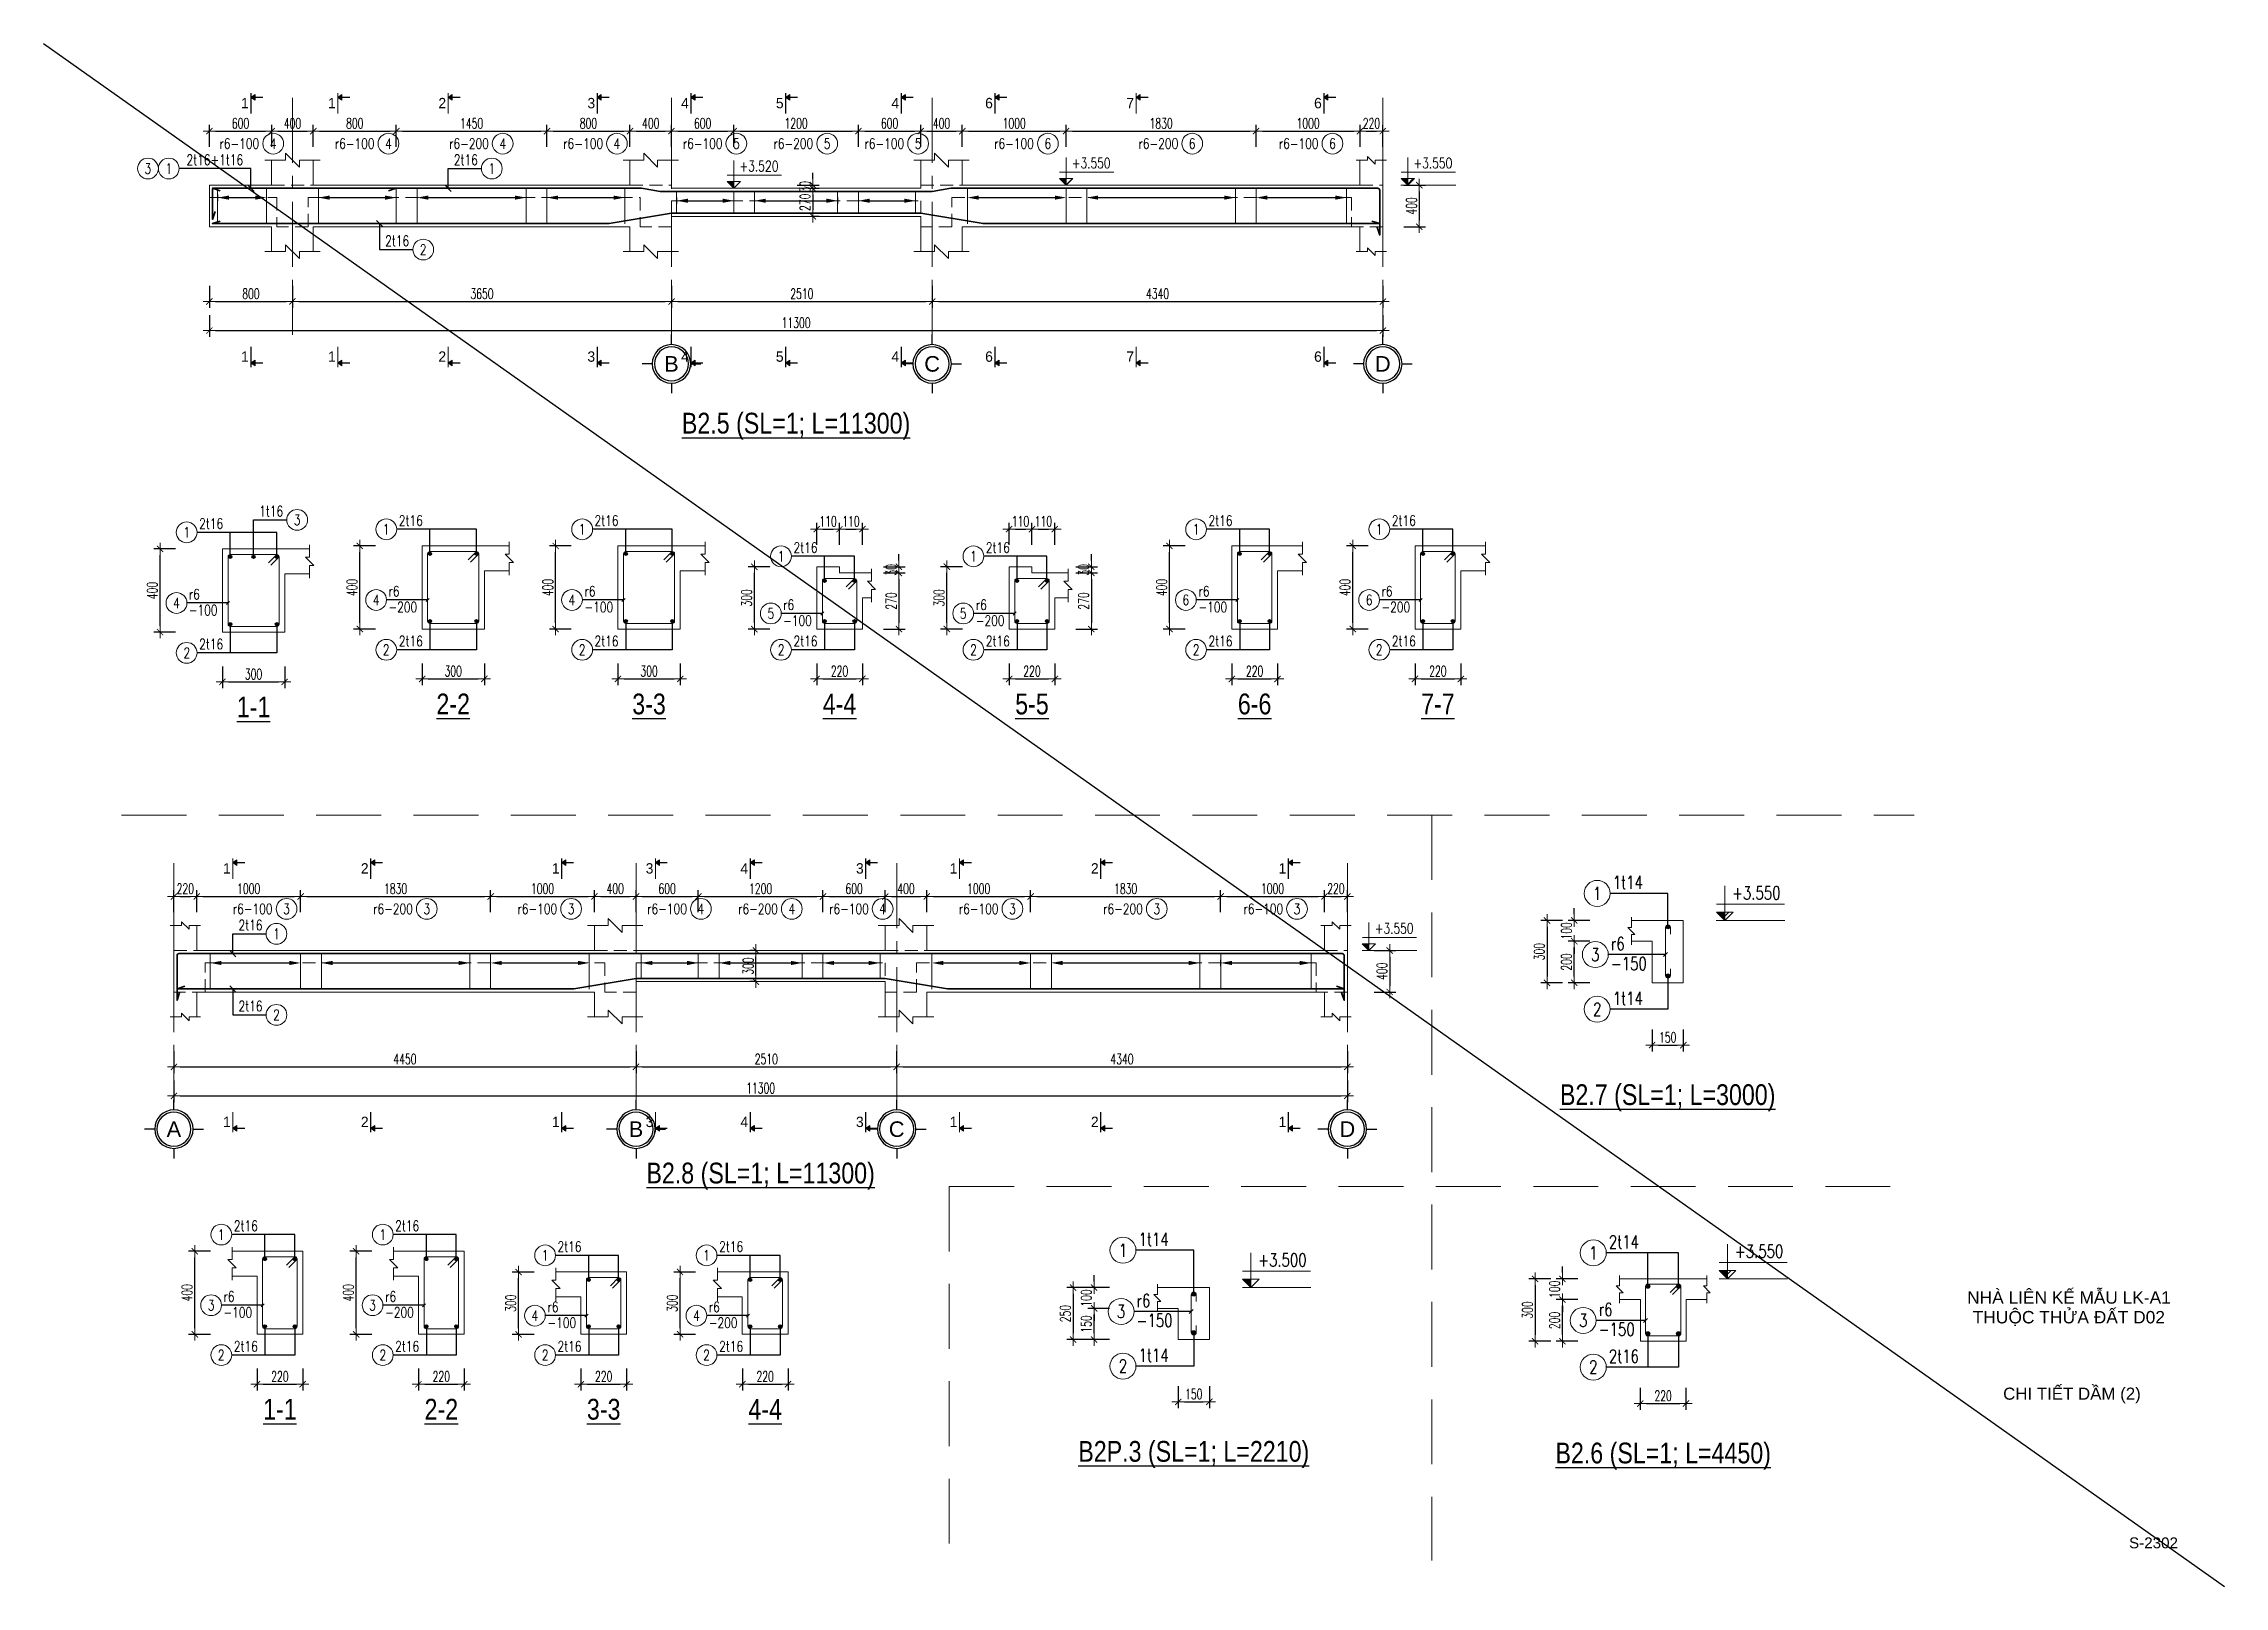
# Model space of a CAD drawing. Header units: millimetres. Extents: x -529861 to -223882, y -171969 to 61504.
# Drawn here: x -450285 to -429285, y -97113 to -82263 of the extents above; entities that cross this region are included whole.
import ezdxf
from ezdxf.enums import TextEntityAlignment as Align

# ---------------------------------------------------------------- set-up
doc = ezdxf.new("R2010")
doc.units = ezdxf.units.MM
doc.header["$LTSCALE"] = 5000
doc.linetypes.add('CENTER', pattern=[2, 1.25, -0.25, 0.25, -0.25])
doc.linetypes.add('HIDDEN', pattern=[0.375, 0.25, -0.125])
doc.layers.get('Defpoints').update_dxf_attribs({"color": 143})
for name, color, linetype, lineweight in [('dim', 8, 'Continuous', 18), ('G-ANNO-TTLB', 7, 'Continuous', 18), ('kata_dim', 8, 'Continuous', 15), ('kata_grid', 8, 'CENTER', 5), ('kata_net khuat', 9, 'HIDDEN', 5), ('kata_net manh', 8, 'Continuous', 5), ('kata_net thay', 4, 'Continuous', 20), ('kata_text', 7, 'Continuous', 30), ('kata_thep chu', 1, 'Continuous', 35), ('kata_thep dai', 220, 'Continuous', 20), ('S-dims', 8, 'Continuous', 18)]:
    doc.layers.add(name, color=color, linetype=linetype, lineweight=lineweight)
doc.layers.add('KCS_Plotter', color=11, linetype='Continuous', plot=False)
for name, color, linetype in [('KCS_TEXT_BANVE_SO', 1, 'Continuous'), ('KCS_TEXT_BANVE_TEN', 162, 'Continuous'), ('text', 255, 'Continuous')]:
    doc.layers.add(name, color=color, linetype=linetype)
doc.styles.add('Arial_13', font='arial.ttf', dxfattribs={"height": 2.5})
doc.styles.add('Arial_14', font='arial.ttf', dxfattribs={"height": 2.5})
doc.styles.add('AVANH', font='')
doc.styles.add('General text 1', font='')
doc.styles.add('kata_text', font='arial.ttf', dxfattribs={"width": 0.8})
doc.styles.add('vnsimpli', font='vnsimli.shx', dxfattribs={"width": 0.65})
doc.styles.get('AVANH').set_extended_font_data('.VnArialH')
doc.styles.get('General text 1').set_extended_font_data('.VnAvantH')
doc.dimstyles.new('kata_dim_20', dxfattribs={"dimscale": 20, "dimtxt": 2.5, "dimasz": 1.5, "dimexe": 1.5, "dimexo": 2.5, "dimtad": 1, "dimdec": 0, "dimzin": 0, "dimdsep": 46, "dimtxsty": 'vnsimpli', "dimblk": 'kata_block_ArchTick', "dimcen": 0.09, "dimdle": 1.2, "dimclrd": 8, "dimclre": 8, "dimclrt": 3, "dimadec": 0, "dimazin": 0, "dimtfac": 1, "dimtdec": 0, "dimtix": 1, "dimtofl": 0, "dimtmove": 0, "dimatfit": 3, "dimfxl": 3.75, "dimfxlon": 1, "dimtolj": 1, "dimtzin": 0, "dimarcsym": 0})
doc.dimstyles.new('kata_dim_25', dxfattribs={"dimscale": 25, "dimtxt": 2.5, "dimasz": 1.5, "dimexe": 1.5, "dimexo": 2.5, "dimtad": 1, "dimdec": 0, "dimzin": 0, "dimdsep": 46, "dimtxsty": 'kata_text', "dimblk": 'kata_block_ArchTick', "dimcen": 0.09, "dimdle": 1.2, "dimclrd": 8, "dimclre": 8, "dimclrt": 3, "dimadec": 0, "dimazin": 0, "dimtfac": 1, "dimtdec": 0, "dimtix": 1, "dimtofl": 0, "dimtmove": 0, "dimatfit": 3, "dimfxl": 3.75, "dimfxlon": 1, "dimtolj": 1, "dimtzin": 0, "dimarcsym": 0})
doc.dimstyles.new('kata_dim_40', dxfattribs={"dimscale": 40, "dimtxt": 2.5, "dimasz": 1.5, "dimexe": 1.5, "dimexo": 2.5, "dimtad": 1, "dimdec": 0, "dimzin": 0, "dimdsep": 46, "dimtxsty": 'vnsimpli', "dimblk": 'kata_block_ArchTick', "dimcen": 0.09, "dimdle": 1.2, "dimclrd": 8, "dimclre": 8, "dimclrt": 3, "dimadec": 0, "dimazin": 0, "dimtfac": 1, "dimtdec": 0, "dimtix": 1, "dimtofl": 0, "dimtmove": 0, "dimatfit": 3, "dimfxl": 3.75, "dimfxlon": 1, "dimtolj": 1, "dimtzin": 0, "dimarcsym": 0})
doc.dimstyles.new('kata_rai_thep', dxfattribs={"dimtxt": 2, "dimasz": 1, "dimexe": 0, "dimexo": 0, "dimtad": 1, "dimdec": 0, "dimzin": 12, "dimdsep": 46, "dimtxsty": 'kata_text', "dimblk": 'kata_block_RUNTIC', "dimcen": 0, "dimse1": 1, "dimse2": 1, "dimclrd": 6, "dimclre": 6, "dimclrt": 7, "dimadec": 0, "dimazin": 3, "dimtfac": 1, "dimtdec": 0, "dimtmove": 2, "dimatfit": 3, "dimldrblk": 'kata_block_LEADERTIC', "dimfxl": 1, "dimtolj": 1, "dimtzin": 0, "dimlwd": -1, "dimlwe": -1, "dimarcsym": 0})

msp = doc.modelspace()

# ---------------------------------------------------------------- texts
at = {"layer": 'G-ANNO-TTLB', "lineweight": 9, "attachment_point": 1}
for s, insert, char_height, width, style in [('NHÀ LIÊN K', (-431762.69, -94272.32), 119.444, 1122.2734, 'Arial_13'), ('\\fArial|b0|i0|c254|p34|;Ế', (-430836.72, -94272.32), 119.4444, 134.06, 'Arial_14'), (' M', (-430726.11, -94272.32), 119.444, 222.1565, 'Arial_13'), ('\\fArial|b0|i0|c254|p34|;Ẫ', (-430542.81, -94272.32), 119.4444, 134.06, 'Arial_14'), ('U LK-A1', (-430432.2, -94272.32), 119.444, 762.2267, 'Arial_13'), ('THU', (-431708.96, -94461.94), 119.444, 417.501, 'Arial_13'), ('\\fArial|b0|i0|c254|p34|;Ộ', (-431364.49, -94461.94), 119.4444, 157.0417, 'Arial_14'), ('C TH', (-431234.92, -94461.94), 119.444, 474.9553, 'Arial_13'), ('\\fArial|b0|i0|c254|p34|;Ử', (-430843.04, -94461.94), 119.4444, 172.3628, 'Arial_14'), ('A ', (-430700.83, -94461.94), 119.444, 191.5142, 'Arial_13'), ('Đ', (-430542.81, -94461.94), 119.44, 145.5508, 'Arial_13'), ('\\fArial|b0|i0|c254|p34|;Ấ', (-430422.72, -94461.94), 119.4444, 134.06, 'Arial_14'), ('T D02', (-430312.11, -94461.94), 119.444, 551.561, 'Arial_13')]:
    msp.add_mtext(s, dxfattribs=dict(at, insert=insert, char_height=char_height, width=width, style=style))
at = {"layer": 'KCS_TEXT_BANVE_SO', "linetype": 'ByBlock', "style": 'Arial_13'}
msp.add_text('S-2302', height=104.575, dxfattribs=at).set_placement((-430203.61, -96746.41))
at = {"layer": 'KCS_TEXT_BANVE_TEN', "linetype": 'ByBlock', "style": 'Arial_13'}
msp.add_text('CHI TIẾT DẦM (2) ', height=116.1946, dxfattribs=at).set_placement((-431416.11, -95315.92))

# ---------------------------------------------------------------- blocks, each defined once
blk = doc.blocks.new('kata_block_TD')
at = {"color": 6, "linetype": 'ByBlock', "lineweight": -2, "style": 'kata_text', "width": 0.8}
blk.add_attdef('SECTDET2', text='', height=5, dxfattribs=at).set_placement((0, 7.97), align=Align.CENTER)
at = {"color": 0, "linetype": 'ByBlock', "lineweight": -2, "style": 'kata_text', "width": 0.8}
blk.add_attdef('SECTDET1', text='', height=5, dxfattribs=at).set_placement((0, 1.47), align=Align.CENTER)
blk = doc.blocks.new('kata_block_ArchTick')
at = {"color": 8}
blk.add_line((1, 0), (-1, 0), dxfattribs=at)
at = {"color": 8, "const_width": 0.15}
blk.add_lwpolyline([(-0.5, -0.5), (0.5, 0.5)], dxfattribs=at)
blk = doc.blocks.new('*D153')
at = {"layer": 'Defpoints', "color": 0, "linetype": 'ByBlock', "ltscale": 1500, "transparency": 16777216}
for p in [(-447689, -83105), (-448089, -83625), (-447689, -83625)]:
    blk.add_point(p, dxfattribs=at)
at = {"layer": 'kata_dim', "color": 8, "linetype": 'ByBlock', "lineweight": -2, "ltscale": 1500, "transparency": 16777216}
for p, q in [((-448089, -83255), (-448089, -83045)), ((-448029, -83105), (-447749, -83105)), ((-447689, -83255), (-447689, -83045))]:
    blk.add_line(p, q, dxfattribs=at)
at = {"layer": 'kata_dim', "color": 8, "linetype": 'ByBlock', "lineweight": -2, "ltscale": 1500, "transparency": 16777216, "xscale": 60, "yscale": 60, "zscale": 60, "rotation": 180}
blk.add_blockref('kata_block_ArchTick', (-448089, -83105), dxfattribs=at)
at = {"layer": 'kata_dim', "color": 8, "linetype": 'ByBlock', "lineweight": -2, "ltscale": 1500, "transparency": 16777216, "xscale": 60, "yscale": 60, "zscale": 60}
blk.add_blockref('kata_block_ArchTick', (-447689, -83105), dxfattribs=at)
at = {"layer": 'kata_dim', "color": 3, "linetype": 'ByBlock', "ltscale": 1500, "transparency": 16777216, "insert": (-447889, -83030), "char_height": 100, "attachment_point": 5, "style": 'vnsimpli'}
blk.add_mtext('\\A1;400', dxfattribs=at)
blk = doc.blocks.new('*D154')
at = {"layer": 'Defpoints', "color": 0, "linetype": 'ByBlock', "ltscale": 1500, "transparency": 16777216}
for p in [(-444239, -83105), (-444639, -83625), (-444239, -83625)]:
    blk.add_point(p, dxfattribs=at)
at = {"layer": 'kata_dim', "color": 8, "linetype": 'ByBlock', "lineweight": -2, "ltscale": 1500, "transparency": 16777216}
for p, q in [((-444639, -83255), (-444639, -83045)), ((-444579, -83105), (-444299, -83105)), ((-444239, -83255), (-444239, -83045))]:
    blk.add_line(p, q, dxfattribs=at)
at = {"layer": 'kata_dim', "color": 8, "linetype": 'ByBlock', "lineweight": -2, "ltscale": 1500, "transparency": 16777216, "xscale": 60, "yscale": 60, "zscale": 60, "rotation": 180}
blk.add_blockref('kata_block_ArchTick', (-444639, -83105), dxfattribs=at)
at = {"layer": 'kata_dim', "color": 8, "linetype": 'ByBlock', "lineweight": -2, "ltscale": 1500, "transparency": 16777216, "xscale": 60, "yscale": 60, "zscale": 60}
blk.add_blockref('kata_block_ArchTick', (-444239, -83105), dxfattribs=at)
at = {"layer": 'kata_dim', "color": 3, "linetype": 'ByBlock', "ltscale": 1500, "transparency": 16777216, "insert": (-444439, -83030), "char_height": 100, "attachment_point": 5, "style": 'vnsimpli'}
blk.add_mtext('\\A1;400', dxfattribs=at)
blk = doc.blocks.new('*D155')
at = {"layer": 'Defpoints', "color": 0, "linetype": 'ByBlock', "ltscale": 1500, "transparency": 16777216}
for p in [(-446889, -83105), (-447689, -83625), (-446889, -83625)]:
    blk.add_point(p, dxfattribs=at)
at = {"layer": 'kata_dim', "color": 8, "linetype": 'ByBlock', "lineweight": -2, "ltscale": 1500, "transparency": 16777216}
for p, q in [((-447689, -83255), (-447689, -83045)), ((-447629, -83105), (-446949, -83105)), ((-446889, -83255), (-446889, -83045))]:
    blk.add_line(p, q, dxfattribs=at)
at = {"layer": 'kata_dim', "color": 8, "linetype": 'ByBlock', "lineweight": -2, "ltscale": 1500, "transparency": 16777216, "xscale": 60, "yscale": 60, "zscale": 60, "rotation": 180}
blk.add_blockref('kata_block_ArchTick', (-447689, -83105), dxfattribs=at)
at = {"layer": 'kata_dim', "color": 8, "linetype": 'ByBlock', "lineweight": -2, "ltscale": 1500, "transparency": 16777216, "xscale": 60, "yscale": 60, "zscale": 60}
blk.add_blockref('kata_block_ArchTick', (-446889, -83105), dxfattribs=at)
at = {"layer": 'kata_dim', "color": 3, "linetype": 'ByBlock', "ltscale": 1500, "transparency": 16777216, "insert": (-447289, -83030), "char_height": 100, "attachment_point": 5, "style": 'vnsimpli'}
blk.add_mtext('\\A1;800', dxfattribs=at)
blk = doc.blocks.new('*D156')
at = {"layer": 'Defpoints', "color": 0, "linetype": 'ByBlock', "ltscale": 1500, "transparency": 16777216}
for p in [(-445439, -83105), (-446889, -83625), (-445439, -83625)]:
    blk.add_point(p, dxfattribs=at)
at = {"layer": 'kata_dim', "color": 8, "linetype": 'ByBlock', "lineweight": -2, "ltscale": 1500, "transparency": 16777216}
for p, q in [((-446889, -83255), (-446889, -83045)), ((-446829, -83105), (-445499, -83105)), ((-445439, -83255), (-445439, -83045))]:
    blk.add_line(p, q, dxfattribs=at)
at = {"layer": 'kata_dim', "color": 8, "linetype": 'ByBlock', "lineweight": -2, "ltscale": 1500, "transparency": 16777216, "xscale": 60, "yscale": 60, "zscale": 60, "rotation": 180}
blk.add_blockref('kata_block_ArchTick', (-446889, -83105), dxfattribs=at)
at = {"layer": 'kata_dim', "color": 8, "linetype": 'ByBlock', "lineweight": -2, "ltscale": 1500, "transparency": 16777216, "xscale": 60, "yscale": 60, "zscale": 60}
blk.add_blockref('kata_block_ArchTick', (-445439, -83105), dxfattribs=at)
at = {"layer": 'kata_dim', "color": 3, "linetype": 'ByBlock', "ltscale": 1500, "transparency": 16777216, "insert": (-446164, -83030), "char_height": 100, "attachment_point": 5, "style": 'vnsimpli'}
blk.add_mtext('\\A1;1450', dxfattribs=at)
blk = doc.blocks.new('*D157')
at = {"layer": 'Defpoints', "color": 0, "linetype": 'ByBlock', "ltscale": 1500, "transparency": 16777216}
for p in [(-444639, -83105), (-445439, -83625), (-444639, -83625)]:
    blk.add_point(p, dxfattribs=at)
at = {"layer": 'kata_dim', "color": 8, "linetype": 'ByBlock', "lineweight": -2, "ltscale": 1500, "transparency": 16777216}
for p, q in [((-445439, -83255), (-445439, -83045)), ((-445379, -83105), (-444699, -83105)), ((-444639, -83255), (-444639, -83045))]:
    blk.add_line(p, q, dxfattribs=at)
at = {"layer": 'kata_dim', "color": 8, "linetype": 'ByBlock', "lineweight": -2, "ltscale": 1500, "transparency": 16777216, "xscale": 60, "yscale": 60, "zscale": 60, "rotation": 180}
blk.add_blockref('kata_block_ArchTick', (-445439, -83105), dxfattribs=at)
at = {"layer": 'kata_dim', "color": 8, "linetype": 'ByBlock', "lineweight": -2, "ltscale": 1500, "transparency": 16777216, "xscale": 60, "yscale": 60, "zscale": 60}
blk.add_blockref('kata_block_ArchTick', (-444639, -83105), dxfattribs=at)
at = {"layer": 'kata_dim', "color": 3, "linetype": 'ByBlock', "ltscale": 1500, "transparency": 16777216, "insert": (-445039, -83030), "char_height": 100, "attachment_point": 5, "style": 'vnsimpli'}
blk.add_mtext('\\A1;800', dxfattribs=at)
blk = doc.blocks.new('kata_block_CT')
at = {"layer": 'S-dims', "linetype": 'ByBlock', "ltscale": 1500}
blk.add_hatch(color=256, dxfattribs=at).paths.add_polyline_path([(0, 1.6), (-1.61, 1.6), (0, 0)])
h = blk.add_hatch(dxfattribs=at)
h.set_pattern_fill('ANSI31', color=256, scale=1.406, style=0)
h.paths.add_polyline_path([(0, 1.6), (0, 0), (1.61, 1.6)])
for p, q in [((11.56, 0), (-1.64, 0)), ((-1.59, 3.14), (11.47, 3.14))]:
    blk.add_line(p, q, dxfattribs=at)
for points in [[(0, 6.69), (0, 0)], [(0, 0), (-1.61, 1.6), (0, 1.6)], [(0, 0), (1.61, 1.6), (0, 1.6)]]:
    blk.add_lwpolyline(points, dxfattribs=at)
at = {"layer": 'S-dims', "color": 3, "style": 'vnsimpli', "width": 0.75}
blk.add_attdef('CT', (1.41, 4.07), '', height=2.5, dxfattribs=at)
blk = doc.blocks.new('*D158')
at = {"layer": 'Defpoints', "color": 0, "linetype": 'ByBlock', "ltscale": 1500, "transparency": 16777216}
for p in [(-441439, -83105), (-441839, -83655), (-441439, -83655)]:
    blk.add_point(p, dxfattribs=at)
at = {"layer": 'kata_dim', "color": 8, "linetype": 'ByBlock', "lineweight": -2, "ltscale": 1500, "transparency": 16777216}
for p, q in [((-441839, -83255), (-441839, -83045)), ((-441779, -83105), (-441499, -83105)), ((-441439, -83255), (-441439, -83045))]:
    blk.add_line(p, q, dxfattribs=at)
at = {"layer": 'kata_dim', "color": 8, "linetype": 'ByBlock', "lineweight": -2, "ltscale": 1500, "transparency": 16777216, "xscale": 60, "yscale": 60, "zscale": 60, "rotation": 180}
blk.add_blockref('kata_block_ArchTick', (-441839, -83105), dxfattribs=at)
at = {"layer": 'kata_dim', "color": 8, "linetype": 'ByBlock', "lineweight": -2, "ltscale": 1500, "transparency": 16777216, "xscale": 60, "yscale": 60, "zscale": 60}
blk.add_blockref('kata_block_ArchTick', (-441439, -83105), dxfattribs=at)
at = {"layer": 'kata_dim', "color": 3, "linetype": 'ByBlock', "ltscale": 1500, "transparency": 16777216, "insert": (-441639, -83030), "char_height": 100, "attachment_point": 5, "style": 'vnsimpli'}
blk.add_mtext('\\A1;400', dxfattribs=at)
blk = doc.blocks.new('*D159')
at = {"layer": 'Defpoints', "color": 0, "linetype": 'ByBlock', "ltscale": 1500, "transparency": 16777216}
for p in [(-443639, -83105), (-444239, -83655), (-443639, -83655)]:
    blk.add_point(p, dxfattribs=at)
at = {"layer": 'kata_dim', "color": 8, "linetype": 'ByBlock', "lineweight": -2, "ltscale": 1500, "transparency": 16777216}
for p, q in [((-444239, -83255), (-444239, -83045)), ((-444179, -83105), (-443699, -83105)), ((-443639, -83255), (-443639, -83045))]:
    blk.add_line(p, q, dxfattribs=at)
at = {"layer": 'kata_dim', "color": 8, "linetype": 'ByBlock', "lineweight": -2, "ltscale": 1500, "transparency": 16777216, "xscale": 60, "yscale": 60, "zscale": 60, "rotation": 180}
blk.add_blockref('kata_block_ArchTick', (-444239, -83105), dxfattribs=at)
at = {"layer": 'kata_dim', "color": 8, "linetype": 'ByBlock', "lineweight": -2, "ltscale": 1500, "transparency": 16777216, "xscale": 60, "yscale": 60, "zscale": 60}
blk.add_blockref('kata_block_ArchTick', (-443639, -83105), dxfattribs=at)
at = {"layer": 'kata_dim', "color": 3, "linetype": 'ByBlock', "ltscale": 1500, "transparency": 16777216, "insert": (-443939, -83030), "char_height": 100, "attachment_point": 5, "style": 'vnsimpli'}
blk.add_mtext('\\A1;600', dxfattribs=at)
blk = doc.blocks.new('*D160')
at = {"layer": 'Defpoints', "color": 0, "linetype": 'ByBlock', "ltscale": 1500, "transparency": 16777216}
for p in [(-442439, -83105), (-443639, -83655), (-442439, -83655)]:
    blk.add_point(p, dxfattribs=at)
at = {"layer": 'kata_dim', "color": 8, "linetype": 'ByBlock', "lineweight": -2, "ltscale": 1500, "transparency": 16777216}
for p, q in [((-443639, -83255), (-443639, -83045)), ((-443579, -83105), (-442499, -83105)), ((-442439, -83255), (-442439, -83045))]:
    blk.add_line(p, q, dxfattribs=at)
at = {"layer": 'kata_dim', "color": 8, "linetype": 'ByBlock', "lineweight": -2, "ltscale": 1500, "transparency": 16777216, "xscale": 60, "yscale": 60, "zscale": 60, "rotation": 180}
blk.add_blockref('kata_block_ArchTick', (-443639, -83105), dxfattribs=at)
at = {"layer": 'kata_dim', "color": 8, "linetype": 'ByBlock', "lineweight": -2, "ltscale": 1500, "transparency": 16777216, "xscale": 60, "yscale": 60, "zscale": 60}
blk.add_blockref('kata_block_ArchTick', (-442439, -83105), dxfattribs=at)
at = {"layer": 'kata_dim', "color": 3, "linetype": 'ByBlock', "ltscale": 1500, "transparency": 16777216, "insert": (-443039, -83030), "char_height": 100, "attachment_point": 5, "style": 'vnsimpli'}
blk.add_mtext('\\A1;1200', dxfattribs=at)
blk = doc.blocks.new('*D161')
at = {"layer": 'Defpoints', "color": 0, "linetype": 'ByBlock', "ltscale": 1500, "transparency": 16777216}
for p in [(-441839, -83105), (-442439, -83655), (-441839, -83655)]:
    blk.add_point(p, dxfattribs=at)
at = {"layer": 'kata_dim', "color": 8, "linetype": 'ByBlock', "lineweight": -2, "ltscale": 1500, "transparency": 16777216}
for p, q in [((-442439, -83255), (-442439, -83045)), ((-442379, -83105), (-441899, -83105)), ((-441839, -83255), (-441839, -83045))]:
    blk.add_line(p, q, dxfattribs=at)
at = {"layer": 'kata_dim', "color": 8, "linetype": 'ByBlock', "lineweight": -2, "ltscale": 1500, "transparency": 16777216, "xscale": 60, "yscale": 60, "zscale": 60, "rotation": 180}
blk.add_blockref('kata_block_ArchTick', (-442439, -83105), dxfattribs=at)
at = {"layer": 'kata_dim', "color": 8, "linetype": 'ByBlock', "lineweight": -2, "ltscale": 1500, "transparency": 16777216, "xscale": 60, "yscale": 60, "zscale": 60}
blk.add_blockref('kata_block_ArchTick', (-441839, -83105), dxfattribs=at)
at = {"layer": 'kata_dim', "color": 3, "linetype": 'ByBlock', "ltscale": 1500, "transparency": 16777216, "insert": (-442139, -83030), "char_height": 100, "attachment_point": 5, "style": 'vnsimpli'}
blk.add_mtext('\\A1;600', dxfattribs=at)
blk = doc.blocks.new('*D162')
at = {"layer": 'Defpoints', "color": 0, "linetype": 'ByBlock', "ltscale": 1500, "transparency": 16777216}
for p in [(-437389, -83105), (-437609, -83625), (-437389, -83625)]:
    blk.add_point(p, dxfattribs=at)
at = {"layer": 'kata_dim', "color": 8, "linetype": 'ByBlock', "lineweight": -2, "ltscale": 1500, "transparency": 16777216}
for p, q in [((-437609, -83255), (-437609, -83045)), ((-437549, -83105), (-437449, -83105)), ((-437389, -83255), (-437389, -83045))]:
    blk.add_line(p, q, dxfattribs=at)
at = {"layer": 'kata_dim', "color": 8, "linetype": 'ByBlock', "lineweight": -2, "ltscale": 1500, "transparency": 16777216, "xscale": 60, "yscale": 60, "zscale": 60, "rotation": 180}
blk.add_blockref('kata_block_ArchTick', (-437609, -83105), dxfattribs=at)
at = {"layer": 'kata_dim', "color": 8, "linetype": 'ByBlock', "lineweight": -2, "ltscale": 1500, "transparency": 16777216, "xscale": 60, "yscale": 60, "zscale": 60}
blk.add_blockref('kata_block_ArchTick', (-437389, -83105), dxfattribs=at)
at = {"layer": 'kata_dim', "color": 3, "linetype": 'ByBlock', "ltscale": 1500, "transparency": 16777216, "insert": (-437499, -83030), "char_height": 100, "attachment_point": 5, "style": 'vnsimpli'}
blk.add_mtext('\\A1;220', dxfattribs=at)
blk = doc.blocks.new('*D163')
at = {"layer": 'Defpoints', "color": 0, "linetype": 'ByBlock', "ltscale": 1500, "transparency": 16777216}
for p in [(-440439, -83105), (-441439, -83625), (-440439, -83625)]:
    blk.add_point(p, dxfattribs=at)
at = {"layer": 'kata_dim', "color": 8, "linetype": 'ByBlock', "lineweight": -2, "ltscale": 1500, "transparency": 16777216}
for p, q in [((-441439, -83255), (-441439, -83045)), ((-441379, -83105), (-440499, -83105)), ((-440439, -83255), (-440439, -83045))]:
    blk.add_line(p, q, dxfattribs=at)
at = {"layer": 'kata_dim', "color": 8, "linetype": 'ByBlock', "lineweight": -2, "ltscale": 1500, "transparency": 16777216, "xscale": 60, "yscale": 60, "zscale": 60, "rotation": 180}
blk.add_blockref('kata_block_ArchTick', (-441439, -83105), dxfattribs=at)
at = {"layer": 'kata_dim', "color": 8, "linetype": 'ByBlock', "lineweight": -2, "ltscale": 1500, "transparency": 16777216, "xscale": 60, "yscale": 60, "zscale": 60}
blk.add_blockref('kata_block_ArchTick', (-440439, -83105), dxfattribs=at)
at = {"layer": 'kata_dim', "color": 3, "linetype": 'ByBlock', "ltscale": 1500, "transparency": 16777216, "insert": (-440939, -83030), "char_height": 100, "attachment_point": 5, "style": 'vnsimpli'}
blk.add_mtext('\\A1;1000', dxfattribs=at)
blk = doc.blocks.new('*D164')
at = {"layer": 'Defpoints', "color": 0, "linetype": 'ByBlock', "ltscale": 1500, "transparency": 16777216}
for p in [(-438609, -83105), (-440439, -83625), (-438609, -83625)]:
    blk.add_point(p, dxfattribs=at)
at = {"layer": 'kata_dim', "color": 8, "linetype": 'ByBlock', "lineweight": -2, "ltscale": 1500, "transparency": 16777216}
for p, q in [((-440439, -83255), (-440439, -83045)), ((-440379, -83105), (-438669, -83105)), ((-438609, -83255), (-438609, -83045))]:
    blk.add_line(p, q, dxfattribs=at)
at = {"layer": 'kata_dim', "color": 8, "linetype": 'ByBlock', "lineweight": -2, "ltscale": 1500, "transparency": 16777216, "xscale": 60, "yscale": 60, "zscale": 60, "rotation": 180}
blk.add_blockref('kata_block_ArchTick', (-440439, -83105), dxfattribs=at)
at = {"layer": 'kata_dim', "color": 8, "linetype": 'ByBlock', "lineweight": -2, "ltscale": 1500, "transparency": 16777216, "xscale": 60, "yscale": 60, "zscale": 60}
blk.add_blockref('kata_block_ArchTick', (-438609, -83105), dxfattribs=at)
at = {"layer": 'kata_dim', "color": 3, "linetype": 'ByBlock', "ltscale": 1500, "transparency": 16777216, "insert": (-439524, -83030), "char_height": 100, "attachment_point": 5, "style": 'vnsimpli'}
blk.add_mtext('\\A1;1830', dxfattribs=at)
blk = doc.blocks.new('*D165')
at = {"layer": 'Defpoints', "color": 0, "linetype": 'ByBlock', "ltscale": 1500, "transparency": 16777216}
for p in [(-437609, -83105), (-438609, -83625), (-437609, -83625)]:
    blk.add_point(p, dxfattribs=at)
at = {"layer": 'kata_dim', "color": 8, "linetype": 'ByBlock', "lineweight": -2, "ltscale": 1500, "transparency": 16777216}
for p, q in [((-438609, -83255), (-438609, -83045)), ((-438549, -83105), (-437669, -83105)), ((-437609, -83255), (-437609, -83045))]:
    blk.add_line(p, q, dxfattribs=at)
at = {"layer": 'kata_dim', "color": 8, "linetype": 'ByBlock', "lineweight": -2, "ltscale": 1500, "transparency": 16777216, "xscale": 60, "yscale": 60, "zscale": 60, "rotation": 180}
blk.add_blockref('kata_block_ArchTick', (-438609, -83105), dxfattribs=at)
at = {"layer": 'kata_dim', "color": 8, "linetype": 'ByBlock', "lineweight": -2, "ltscale": 1500, "transparency": 16777216, "xscale": 60, "yscale": 60, "zscale": 60}
blk.add_blockref('kata_block_ArchTick', (-437609, -83105), dxfattribs=at)
at = {"layer": 'kata_dim', "color": 3, "linetype": 'ByBlock', "ltscale": 1500, "transparency": 16777216, "insert": (-438109, -83030), "char_height": 100, "attachment_point": 5, "style": 'vnsimpli'}
blk.add_mtext('\\A1;1000', dxfattribs=at)
blk = doc.blocks.new('*D166')
at = {"layer": 'Defpoints', "color": 0, "linetype": 'ByBlock', "ltscale": 1500, "transparency": 16777216}
for p in [(-437333, -83625), (-437333, -84025), (-437038, -84025)]:
    blk.add_point(p, dxfattribs=at)
at = {"layer": 'kata_dim', "color": 8, "linetype": 'ByBlock', "lineweight": -2, "ltscale": 1500, "transparency": 16777216}
for p, q in [((-437188, -83625), (-436978, -83625)), ((-437038, -83685), (-437038, -83965)), ((-437188, -84025), (-436978, -84025))]:
    blk.add_line(p, q, dxfattribs=at)
at = {"layer": 'kata_dim', "color": 8, "linetype": 'ByBlock', "lineweight": -2, "ltscale": 1500, "transparency": 16777216, "xscale": 60, "yscale": 60, "zscale": 60}
for p, rotation in [((-437038, -83625), 90), ((-437038, -84025), 270)]:
    blk.add_blockref('kata_block_ArchTick', p, dxfattribs=dict(at, rotation=rotation))
at = {"layer": 'kata_dim', "color": 3, "linetype": 'ByBlock', "ltscale": 1500, "transparency": 16777216, "insert": (-437113, -83825), "char_height": 100, "attachment_point": 5, "rotation": 90, "style": 'vnsimpli'}
blk.add_mtext('\\A1;400', dxfattribs=at)
blk = doc.blocks.new('*D167')
at = {"layer": 'Defpoints', "color": 0, "linetype": 'ByBlock', "ltscale": 1500, "transparency": 16777216}
for p in [(-448689, -84025), (-447889, -84025), (-447889, -84745)]:
    blk.add_point(p, dxfattribs=at)
at = {"layer": 'kata_dim', "color": 8, "linetype": 'ByBlock', "lineweight": -2, "ltscale": 1500, "transparency": 16777216}
for p, q in [((-448689, -84595), (-448689, -84805)), ((-447889, -84595), (-447889, -84805)), ((-448629, -84745), (-447949, -84745))]:
    blk.add_line(p, q, dxfattribs=at)
at = {"layer": 'kata_dim', "color": 8, "linetype": 'ByBlock', "lineweight": -2, "ltscale": 1500, "transparency": 16777216, "xscale": 60, "yscale": 60, "zscale": 60, "rotation": 180}
blk.add_blockref('kata_block_ArchTick', (-448689, -84745), dxfattribs=at)
at = {"layer": 'kata_dim', "color": 8, "linetype": 'ByBlock', "lineweight": -2, "ltscale": 1500, "transparency": 16777216, "xscale": 60, "yscale": 60, "zscale": 60}
blk.add_blockref('kata_block_ArchTick', (-447889, -84745), dxfattribs=at)
at = {"layer": 'kata_dim', "color": 3, "linetype": 'ByBlock', "ltscale": 1500, "transparency": 16777216, "insert": (-448289, -84670), "char_height": 100, "attachment_point": 5, "style": 'vnsimpli'}
blk.add_mtext('\\A1;800', dxfattribs=at)
blk = doc.blocks.new('*D168')
at = {"layer": 'Defpoints', "color": 0, "linetype": 'ByBlock', "ltscale": 1500, "transparency": 16777216}
for p in [(-448689, -84025), (-437389, -84265), (-437389, -85025)]:
    blk.add_point(p, dxfattribs=at)
at = {"layer": 'kata_dim', "color": 8, "linetype": 'ByBlock', "lineweight": -2, "ltscale": 1500, "transparency": 16777216}
for p, q in [((-448689, -84875), (-448689, -85085)), ((-448629, -85025), (-437449, -85025)), ((-437389, -84875), (-437389, -85085))]:
    blk.add_line(p, q, dxfattribs=at)
at = {"layer": 'kata_dim', "color": 8, "linetype": 'ByBlock', "lineweight": -2, "ltscale": 1500, "transparency": 16777216, "xscale": 60, "yscale": 60, "zscale": 60, "rotation": 180}
blk.add_blockref('kata_block_ArchTick', (-448689, -85025), dxfattribs=at)
at = {"layer": 'kata_dim', "color": 8, "linetype": 'ByBlock', "lineweight": -2, "ltscale": 1500, "transparency": 16777216, "xscale": 60, "yscale": 60, "zscale": 60}
blk.add_blockref('kata_block_ArchTick', (-437389, -85025), dxfattribs=at)
at = {"layer": 'kata_dim', "color": 3, "linetype": 'ByBlock', "ltscale": 1500, "transparency": 16777216, "insert": (-443039, -84950), "char_height": 100, "attachment_point": 5, "style": 'vnsimpli'}
blk.add_mtext('\\A1;11300', dxfattribs=at)
blk = doc.blocks.new('*D169')
at = {"layer": 'Defpoints', "color": 0, "linetype": 'ByBlock', "ltscale": 1500, "transparency": 16777216}
for p in [(-447889, -84025), (-444239, -84025), (-444239, -84745)]:
    blk.add_point(p, dxfattribs=at)
at = {"layer": 'kata_dim', "color": 8, "linetype": 'ByBlock', "lineweight": -2, "ltscale": 1500, "transparency": 16777216}
for p, q in [((-447889, -84595), (-447889, -84805)), ((-444239, -84595), (-444239, -84805)), ((-447829, -84745), (-444299, -84745))]:
    blk.add_line(p, q, dxfattribs=at)
at = {"layer": 'kata_dim', "color": 8, "linetype": 'ByBlock', "lineweight": -2, "ltscale": 1500, "transparency": 16777216, "xscale": 60, "yscale": 60, "zscale": 60, "rotation": 180}
blk.add_blockref('kata_block_ArchTick', (-447889, -84745), dxfattribs=at)
at = {"layer": 'kata_dim', "color": 8, "linetype": 'ByBlock', "lineweight": -2, "ltscale": 1500, "transparency": 16777216, "xscale": 60, "yscale": 60, "zscale": 60}
blk.add_blockref('kata_block_ArchTick', (-444239, -84745), dxfattribs=at)
at = {"layer": 'kata_dim', "color": 3, "linetype": 'ByBlock', "ltscale": 1500, "transparency": 16777216, "insert": (-446064, -84670), "char_height": 100, "attachment_point": 5, "style": 'vnsimpli'}
blk.add_mtext('\\A1;3650', dxfattribs=at)
blk = doc.blocks.new('kata_block_GRID')
at = {"layer": 'dim', "color": 250, "linetype": 'Continuous', "lineweight": -3}
for p, q in [((0, 4.62), (0, 7.08)), ((-4.63, 0), (-7.09, 0)), ((0, -4.63), (0, -7.09)), ((4.63, 0), (7.09, 0))]:
    blk.add_line(p, q, dxfattribs=at)
at = {"layer": 'dim', "color": 250, "linetype": 'Continuous', "lineweight": -3, "extrusion": (0, 0, -1)}
blk.add_ellipse((0, 0), major_axis=(-4.63, 0), ratio=1, start_param=3.141414, end_param=9.424599, dxfattribs=at)
at = {"layer": 'dim', "color": 9, "linetype": 'Continuous', "lineweight": -3, "extrusion": (0, 0, -1)}
blk.add_ellipse((0, 0), major_axis=(-4.1, 0), ratio=1, start_param=3.140844, end_param=9.424029, dxfattribs=at)
at = {"layer": 'text', "color": 33, "style": 'AVANH'}
blk.add_attdef('GRID', text='', height=3.75, dxfattribs=at).set_placement((0, 0), align=Align.MIDDLE)
blk = doc.blocks.new('*D170')
at = {"layer": 'Defpoints', "color": 0, "linetype": 'ByBlock', "ltscale": 1500, "transparency": 16777216}
for p in [(-444239, -83925), (-441729, -83925), (-441729, -84745)]:
    blk.add_point(p, dxfattribs=at)
at = {"layer": 'kata_dim', "color": 8, "linetype": 'ByBlock', "lineweight": -2, "ltscale": 1500, "transparency": 16777216}
for p, q in [((-444239, -84595), (-444239, -84805)), ((-441729, -84595), (-441729, -84805)), ((-444179, -84745), (-441789, -84745))]:
    blk.add_line(p, q, dxfattribs=at)
at = {"layer": 'kata_dim', "color": 8, "linetype": 'ByBlock', "lineweight": -2, "ltscale": 1500, "transparency": 16777216, "xscale": 60, "yscale": 60, "zscale": 60, "rotation": 180}
blk.add_blockref('kata_block_ArchTick', (-444239, -84745), dxfattribs=at)
at = {"layer": 'kata_dim', "color": 8, "linetype": 'ByBlock', "lineweight": -2, "ltscale": 1500, "transparency": 16777216, "xscale": 60, "yscale": 60, "zscale": 60}
blk.add_blockref('kata_block_ArchTick', (-441729, -84745), dxfattribs=at)
at = {"layer": 'kata_dim', "color": 3, "linetype": 'ByBlock', "ltscale": 1500, "transparency": 16777216, "insert": (-442984, -84670), "char_height": 100, "attachment_point": 5, "style": 'vnsimpli'}
blk.add_mtext('\\A1;2510', dxfattribs=at)
blk = doc.blocks.new('*D171')
at = {"layer": 'Defpoints', "color": 0, "linetype": 'ByBlock', "ltscale": 1500, "transparency": 16777216}
for p in [(-441729, -84121), (-437389, -84443), (-437389, -84745)]:
    blk.add_point(p, dxfattribs=at)
at = {"layer": 'kata_dim', "color": 8, "linetype": 'ByBlock', "lineweight": -2, "ltscale": 1500, "transparency": 16777216}
for p, q in [((-441729, -84595), (-441729, -84805)), ((-437389, -84595), (-437389, -84805)), ((-441669, -84745), (-437449, -84745))]:
    blk.add_line(p, q, dxfattribs=at)
at = {"layer": 'kata_dim', "color": 8, "linetype": 'ByBlock', "lineweight": -2, "ltscale": 1500, "transparency": 16777216, "xscale": 60, "yscale": 60, "zscale": 60, "rotation": 180}
blk.add_blockref('kata_block_ArchTick', (-441729, -84745), dxfattribs=at)
at = {"layer": 'kata_dim', "color": 8, "linetype": 'ByBlock', "lineweight": -2, "ltscale": 1500, "transparency": 16777216, "xscale": 60, "yscale": 60, "zscale": 60}
blk.add_blockref('kata_block_ArchTick', (-437389, -84745), dxfattribs=at)
at = {"layer": 'kata_dim', "color": 3, "linetype": 'ByBlock', "ltscale": 1500, "transparency": 16777216, "insert": (-439559, -84670), "char_height": 100, "attachment_point": 5, "style": 'vnsimpli'}
blk.add_mtext('\\A1;4340', dxfattribs=at)
blk = doc.blocks.new('*D172')
at = {"layer": 'Defpoints', "color": 0, "linetype": 'ByBlock', "ltscale": 1500, "transparency": 16777216}
for p in [(-448089, -83105), (-448689, -83625), (-448089, -83625)]:
    blk.add_point(p, dxfattribs=at)
at = {"layer": 'kata_dim', "color": 8, "linetype": 'ByBlock', "lineweight": -2, "ltscale": 1500, "transparency": 16777216}
for p, q in [((-448689, -83255), (-448689, -83045)), ((-448629, -83105), (-448149, -83105)), ((-448089, -83255), (-448089, -83045))]:
    blk.add_line(p, q, dxfattribs=at)
at = {"layer": 'kata_dim', "color": 8, "linetype": 'ByBlock', "lineweight": -2, "ltscale": 1500, "transparency": 16777216, "xscale": 60, "yscale": 60, "zscale": 60, "rotation": 180}
blk.add_blockref('kata_block_ArchTick', (-448689, -83105), dxfattribs=at)
at = {"layer": 'kata_dim', "color": 8, "linetype": 'ByBlock', "lineweight": -2, "ltscale": 1500, "transparency": 16777216, "xscale": 60, "yscale": 60, "zscale": 60}
blk.add_blockref('kata_block_ArchTick', (-448089, -83105), dxfattribs=at)
at = {"layer": 'kata_dim', "color": 3, "linetype": 'ByBlock', "ltscale": 1500, "transparency": 16777216, "insert": (-448389, -83030), "char_height": 100, "attachment_point": 5, "style": 'vnsimpli'}
blk.add_mtext('\\A1;600', dxfattribs=at)
blk = doc.blocks.new('kata_block_RUNTIC')
at = {"layer": 'kata_dim', "color": 6}
blk.add_line((0, 0.75), (0, -0.75), dxfattribs=at)
blk.add_lwpolyline([(0, 0, 0, 1, 0), (-2.7, 0, 1, 1, 0)], format="xyseb", dxfattribs=at)
blk = doc.blocks.new('*D173')
at = {"layer": 'Defpoints', "color": 6, "linetype": 'ByBlock', "ltscale": 1500, "transparency": 16777216}
blk.add_line((-448569, -83745), (-448179, -83745), dxfattribs=at)
at = {"layer": 'Defpoints', "color": 0, "linetype": 'ByBlock', "ltscale": 1500, "transparency": 16777216}
for p in [(-448609, -83745), (-448139, -83745), (-448139, -83745)]:
    blk.add_point(p, dxfattribs=at)
at = {"layer": 'Defpoints', "color": 6, "linetype": 'ByBlock', "ltscale": 1500, "transparency": 16777216, "xscale": 40, "yscale": 40, "zscale": 40, "rotation": 180}
blk.add_blockref('kata_block_RUNTIC', (-448609, -83745), dxfattribs=at)
at = {"layer": 'Defpoints', "color": 6, "linetype": 'ByBlock', "ltscale": 1500, "transparency": 16777216, "xscale": 40, "yscale": 40, "zscale": 40}
blk.add_blockref('kata_block_RUNTIC', (-448139, -83745), dxfattribs=at)
blk = doc.blocks.new('kata_block_LEADERTIC')
at = {"layer": 'kata_dim', "color": 6}
blk.add_lwpolyline([(0, 0, 0, 1, 0), (-2.7, 0, 1, 1, 0)], format="xyseb", dxfattribs=at)
blk = doc.blocks.new('*D174')
at = {"layer": 'Defpoints', "color": 6, "linetype": 'ByBlock', "ltscale": 1500, "transparency": 16777216}
blk.add_line((-447599, -83745), (-446929, -83745), dxfattribs=at)
at = {"layer": 'Defpoints', "color": 0, "linetype": 'ByBlock', "ltscale": 1500, "transparency": 16777216}
for p in [(-447639, -83745), (-446889, -83745), (-446889, -83745)]:
    blk.add_point(p, dxfattribs=at)
at = {"layer": 'Defpoints', "color": 6, "linetype": 'ByBlock', "ltscale": 1500, "transparency": 16777216, "xscale": 40, "yscale": 40, "zscale": 40, "rotation": 180}
blk.add_blockref('kata_block_RUNTIC', (-447639, -83745), dxfattribs=at)
at = {"layer": 'Defpoints', "color": 6, "linetype": 'ByBlock', "ltscale": 1500, "transparency": 16777216, "xscale": 40, "yscale": 40, "zscale": 40}
blk.add_blockref('kata_block_RUNTIC', (-446889, -83745), dxfattribs=at)
blk = doc.blocks.new('*D175')
at = {"layer": 'Defpoints', "color": 6, "linetype": 'ByBlock', "ltscale": 1500, "transparency": 16777216}
blk.add_line((-446649, -83745), (-445679, -83745), dxfattribs=at)
at = {"layer": 'Defpoints', "color": 0, "linetype": 'ByBlock', "ltscale": 1500, "transparency": 16777216}
for p in [(-446689, -83745), (-445639, -83745), (-445639, -83745)]:
    blk.add_point(p, dxfattribs=at)
at = {"layer": 'Defpoints', "color": 6, "linetype": 'ByBlock', "ltscale": 1500, "transparency": 16777216, "xscale": 40, "yscale": 40, "zscale": 40, "rotation": 180}
blk.add_blockref('kata_block_RUNTIC', (-446689, -83745), dxfattribs=at)
at = {"layer": 'Defpoints', "color": 6, "linetype": 'ByBlock', "ltscale": 1500, "transparency": 16777216, "xscale": 40, "yscale": 40, "zscale": 40}
blk.add_blockref('kata_block_RUNTIC', (-445639, -83745), dxfattribs=at)
blk = doc.blocks.new('*D176')
at = {"layer": 'Defpoints', "color": 6, "linetype": 'ByBlock', "ltscale": 1500, "transparency": 16777216}
blk.add_line((-445399, -83745), (-444729, -83745), dxfattribs=at)
at = {"layer": 'Defpoints', "color": 0, "linetype": 'ByBlock', "ltscale": 1500, "transparency": 16777216}
for p in [(-445439, -83745), (-444689, -83745), (-444689, -83745)]:
    blk.add_point(p, dxfattribs=at)
at = {"layer": 'Defpoints', "color": 6, "linetype": 'ByBlock', "ltscale": 1500, "transparency": 16777216, "xscale": 40, "yscale": 40, "zscale": 40, "rotation": 180}
blk.add_blockref('kata_block_RUNTIC', (-445439, -83745), dxfattribs=at)
at = {"layer": 'Defpoints', "color": 6, "linetype": 'ByBlock', "ltscale": 1500, "transparency": 16777216, "xscale": 40, "yscale": 40, "zscale": 40}
blk.add_blockref('kata_block_RUNTIC', (-444689, -83745), dxfattribs=at)
blk = doc.blocks.new('*D177')
at = {"layer": 'Defpoints', "color": 6, "linetype": 'ByBlock', "ltscale": 1500, "transparency": 16777216}
blk.add_line((-444149, -83775), (-443679, -83775), dxfattribs=at)
at = {"layer": 'Defpoints', "color": 0, "linetype": 'ByBlock', "ltscale": 1500, "transparency": 16777216}
for p in [(-444189, -83775), (-443639, -83775), (-443639, -83775)]:
    blk.add_point(p, dxfattribs=at)
at = {"layer": 'Defpoints', "color": 6, "linetype": 'ByBlock', "ltscale": 1500, "transparency": 16777216, "xscale": 40, "yscale": 40, "zscale": 40, "rotation": 180}
blk.add_blockref('kata_block_RUNTIC', (-444189, -83775), dxfattribs=at)
at = {"layer": 'Defpoints', "color": 6, "linetype": 'ByBlock', "ltscale": 1500, "transparency": 16777216, "xscale": 40, "yscale": 40, "zscale": 40}
blk.add_blockref('kata_block_RUNTIC', (-443639, -83775), dxfattribs=at)
blk = doc.blocks.new('*D178')
at = {"layer": 'Defpoints', "color": 6, "linetype": 'ByBlock', "ltscale": 1500, "transparency": 16777216}
blk.add_line((-443399, -83775), (-442679, -83775), dxfattribs=at)
at = {"layer": 'Defpoints', "color": 0, "linetype": 'ByBlock', "ltscale": 1500, "transparency": 16777216}
for p in [(-443439, -83775), (-442639, -83775), (-442639, -83775)]:
    blk.add_point(p, dxfattribs=at)
at = {"layer": 'Defpoints', "color": 6, "linetype": 'ByBlock', "ltscale": 1500, "transparency": 16777216, "xscale": 40, "yscale": 40, "zscale": 40, "rotation": 180}
blk.add_blockref('kata_block_RUNTIC', (-443439, -83775), dxfattribs=at)
at = {"layer": 'Defpoints', "color": 6, "linetype": 'ByBlock', "ltscale": 1500, "transparency": 16777216, "xscale": 40, "yscale": 40, "zscale": 40}
blk.add_blockref('kata_block_RUNTIC', (-442639, -83775), dxfattribs=at)
blk = doc.blocks.new('*D179')
at = {"layer": 'Defpoints', "color": 6, "linetype": 'ByBlock', "ltscale": 1500, "transparency": 16777216}
blk.add_line((-442399, -83775), (-441929, -83775), dxfattribs=at)
at = {"layer": 'Defpoints', "color": 0, "linetype": 'ByBlock', "ltscale": 1500, "transparency": 16777216}
for p in [(-442439, -83775), (-441889, -83775), (-441889, -83775)]:
    blk.add_point(p, dxfattribs=at)
at = {"layer": 'Defpoints', "color": 6, "linetype": 'ByBlock', "ltscale": 1500, "transparency": 16777216, "xscale": 40, "yscale": 40, "zscale": 40, "rotation": 180}
blk.add_blockref('kata_block_RUNTIC', (-442439, -83775), dxfattribs=at)
at = {"layer": 'Defpoints', "color": 6, "linetype": 'ByBlock', "ltscale": 1500, "transparency": 16777216, "xscale": 40, "yscale": 40, "zscale": 40}
blk.add_blockref('kata_block_RUNTIC', (-441889, -83775), dxfattribs=at)
blk = doc.blocks.new('*D180')
at = {"layer": 'Defpoints', "color": 6, "linetype": 'ByBlock', "ltscale": 1500, "transparency": 16777216}
blk.add_line((-441349, -83745), (-440479, -83745), dxfattribs=at)
at = {"layer": 'Defpoints', "color": 0, "linetype": 'ByBlock', "ltscale": 1500, "transparency": 16777216}
for p in [(-441389, -83745), (-440439, -83745), (-440439, -83745)]:
    blk.add_point(p, dxfattribs=at)
at = {"layer": 'Defpoints', "color": 6, "linetype": 'ByBlock', "ltscale": 1500, "transparency": 16777216, "xscale": 40, "yscale": 40, "zscale": 40, "rotation": 180}
blk.add_blockref('kata_block_RUNTIC', (-441389, -83745), dxfattribs=at)
at = {"layer": 'Defpoints', "color": 6, "linetype": 'ByBlock', "ltscale": 1500, "transparency": 16777216, "xscale": 40, "yscale": 40, "zscale": 40}
blk.add_blockref('kata_block_RUNTIC', (-440439, -83745), dxfattribs=at)
blk = doc.blocks.new('*D181')
at = {"layer": 'Defpoints', "color": 6, "linetype": 'ByBlock', "ltscale": 1500, "transparency": 16777216}
blk.add_line((-440199, -83745), (-438849, -83745), dxfattribs=at)
at = {"layer": 'Defpoints', "color": 0, "linetype": 'ByBlock', "ltscale": 1500, "transparency": 16777216}
for p in [(-440239, -83745), (-438809, -83745), (-438809, -83745)]:
    blk.add_point(p, dxfattribs=at)
at = {"layer": 'Defpoints', "color": 6, "linetype": 'ByBlock', "ltscale": 1500, "transparency": 16777216, "xscale": 40, "yscale": 40, "zscale": 40, "rotation": 180}
blk.add_blockref('kata_block_RUNTIC', (-440239, -83745), dxfattribs=at)
at = {"layer": 'Defpoints', "color": 6, "linetype": 'ByBlock', "ltscale": 1500, "transparency": 16777216, "xscale": 40, "yscale": 40, "zscale": 40}
blk.add_blockref('kata_block_RUNTIC', (-438809, -83745), dxfattribs=at)
blk = doc.blocks.new('*D182')
at = {"layer": 'Defpoints', "color": 6, "linetype": 'ByBlock', "ltscale": 1500, "transparency": 16777216}
blk.add_line((-438569, -83745), (-437779, -83745), dxfattribs=at)
at = {"layer": 'Defpoints', "color": 0, "linetype": 'ByBlock', "ltscale": 1500, "transparency": 16777216}
for p in [(-438609, -83745), (-437739, -83745), (-437739, -83745)]:
    blk.add_point(p, dxfattribs=at)
at = {"layer": 'Defpoints', "color": 6, "linetype": 'ByBlock', "ltscale": 1500, "transparency": 16777216, "xscale": 40, "yscale": 40, "zscale": 40, "rotation": 180}
blk.add_blockref('kata_block_RUNTIC', (-438609, -83745), dxfattribs=at)
at = {"layer": 'Defpoints', "color": 6, "linetype": 'ByBlock', "ltscale": 1500, "transparency": 16777216, "xscale": 40, "yscale": 40, "zscale": 40}
blk.add_blockref('kata_block_RUNTIC', (-437739, -83745), dxfattribs=at)
blk = doc.blocks.new('*U84')
for centre in [(2.5, 0), (7.5, 0)]:
    blk.add_circle(centre, 2.5)
at = {"layer": 'kata_text', "color": 3, "style": 'vnsimpli', "width": 0.75}
blk.add_attdef('DK2', text='', height=2.5, dxfattribs=at).set_placement((-0.85, 0.85), align=Align.RIGHT)
at = {"layer": 'kata_text', "color": 7, "style": 'vnsimpli', "width": 0.75}
for tag, p in [('SH3', (2.5, 0)), ('SH4', (7.5, 0))]:
    blk.add_attdef(tag, text='', height=2.5, dxfattribs=at).set_placement(p, align=Align.MIDDLE)
blk = doc.blocks.new('*U54')
blk.add_circle((2.5, 0), 2.5)
at = {"layer": 'kata_text', "color": 3, "style": 'vnsimpli', "width": 0.75}
blk.add_attdef('DK2', text='', height=2.5, dxfattribs=at).set_placement((-0.85, 0.85), align=Align.RIGHT)
at = {"layer": 'kata_text', "color": 7, "style": 'vnsimpli', "width": 0.75}
blk.add_attdef('SH3', text='', height=2.5, dxfattribs=at).set_placement((2.5, 0), align=Align.MIDDLE)
blk = doc.blocks.new('*D183')
at = {"layer": 'Defpoints', "color": 0, "linetype": 'ByBlock', "ltscale": 1500, "transparency": 16777216}
for p in [(-448564, -87927), (-447964, -87927), (-447964, -88407)]:
    blk.add_point(p, dxfattribs=at)
at = {"layer": 'kata_dim', "color": 8, "linetype": 'ByBlock', "lineweight": -2, "ltscale": 1500, "transparency": 16777216}
for p, q in [((-448564, -88257), (-448564, -88467)), ((-448504, -88407), (-448024, -88407)), ((-447964, -88257), (-447964, -88467))]:
    blk.add_line(p, q, dxfattribs=at)
at = {"layer": 'kata_dim', "color": 8, "linetype": 'ByBlock', "lineweight": -2, "ltscale": 1500, "transparency": 16777216, "xscale": 60, "yscale": 60, "zscale": 60, "rotation": 180}
blk.add_blockref('kata_block_ArchTick', (-448564, -88407), dxfattribs=at)
at = {"layer": 'kata_dim', "color": 8, "linetype": 'ByBlock', "lineweight": -2, "ltscale": 1500, "transparency": 16777216, "xscale": 60, "yscale": 60, "zscale": 60}
blk.add_blockref('kata_block_ArchTick', (-447964, -88407), dxfattribs=at)
at = {"layer": 'kata_dim', "color": 3, "linetype": 'ByBlock', "ltscale": 1500, "transparency": 16777216, "insert": (-448264, -88332), "char_height": 100, "attachment_point": 5, "style": 'vnsimpli'}
blk.add_mtext('\\A1;300', dxfattribs=at)
blk = doc.blocks.new('*D184')
at = {"layer": 'Defpoints', "color": 0, "linetype": 'ByBlock', "ltscale": 1500, "transparency": 16777216}
for p in [(-449164, -87127), (-448564, -87127), (-448564, -87927)]:
    blk.add_point(p, dxfattribs=at)
at = {"layer": 'kata_dim', "color": 8, "linetype": 'ByBlock', "lineweight": -2, "ltscale": 1500, "transparency": 16777216}
for p, q in [((-449014, -87127), (-449224, -87127)), ((-449164, -87867), (-449164, -87187)), ((-449014, -87927), (-449224, -87927))]:
    blk.add_line(p, q, dxfattribs=at)
at = {"layer": 'kata_dim', "color": 8, "linetype": 'ByBlock', "lineweight": -2, "ltscale": 1500, "transparency": 16777216, "xscale": 60, "yscale": 60, "zscale": 60}
for p, rotation in [((-449164, -87127), 90), ((-449164, -87927), 270)]:
    blk.add_blockref('kata_block_ArchTick', p, dxfattribs=dict(at, rotation=rotation))
at = {"layer": 'kata_dim', "color": 3, "linetype": 'ByBlock', "ltscale": 1500, "transparency": 16777216, "insert": (-449239, -87527), "char_height": 100, "attachment_point": 5, "rotation": 90, "style": 'vnsimpli'}
blk.add_mtext('\\A1;400', dxfattribs=at)
blk = doc.blocks.new('kata_block_THEP')
at = {"layer": 'kata_thep chu', "color": 0}
for p, q in [((-0.5, 0), (0.5, 0)), ((-0.35, 0.35), (0.35, -0.35)), ((0.35, 0.35), (-0.35, -0.35)), ((0, 0.5), (0, -0.5))]:
    blk.add_line(p, q, dxfattribs=at)
at = {"layer": 'kata_thep chu', "color": 0, "const_width": 0.0833}
blk.add_lwpolyline([(-0.5, 0, 1), (0.5, 0, 1), (-0.5, 0, 1)], format="xyb", dxfattribs=at)
blk = doc.blocks.new('*U68')
blk.add_circle((-2.5, 0), 2.5)
at = {"layer": 'kata_text', "color": 7, "style": 'vnsimpli', "width": 0.75}
blk.add_attdef('SH2', text='', height=2.5, dxfattribs=at).set_placement((-2.5, 0), align=Align.MIDDLE)
at = {"layer": 'kata_text', "color": 3, "style": 'vnsimpli', "width": 0.75}
blk.add_attdef('DK1', (0.5, 0.85), '', height=2.5, dxfattribs=at)
blk = doc.blocks.new('*U70')
blk.add_circle((-2.5, 0), 2.5)
at = {"layer": 'kata_text', "color": 7, "style": 'vnsimpli', "width": 0.75}
blk.add_attdef('SH2', text='', height=2.5, dxfattribs=at).set_placement((-2.5, 0), align=Align.MIDDLE)
at = {"layer": 'kata_text', "color": 3, "style": 'vnsimpli', "width": 0.75}
for tag, p in [('DK1', (0.5, 0.85)), ('KC1', (0.5, -2.97))]:
    blk.add_attdef(tag, p, '', height=2.5, dxfattribs=at)
blk = doc.blocks.new('*U87')
blk.add_circle((2.5, 0), 2.5)
at = {"layer": 'kata_text', "color": 3, "style": 'vnsimpli', "width": 0.75}
blk.add_attdef('DKKC2', text='', height=2.5, dxfattribs=at).set_placement((-0.85, -1.25), align=Align.RIGHT)
at = {"layer": 'kata_text', "color": 7, "style": 'vnsimpli', "width": 0.75}
blk.add_attdef('SH3', text='', height=2.5, dxfattribs=at).set_placement((2.5, 0), align=Align.MIDDLE)
blk = doc.blocks.new('kata_block_SECBAL')
blk.add_hatch(color=2).paths.add_polyline_path([(0.99, 3.81), (0, 3.13), (0.99, 2.46)])
at = {"color": 2}
for p, q in [((0.99, 3.81), (0, 3.13)), ((0.99, 2.46), (0, 3.13)), ((0.99, 2.46), (0.99, 3.81))]:
    blk.add_line(p, q, dxfattribs=at)
at = {"color": 2, "const_width": 0.3}
for points in [[(0, -0.8), (0, 4.16)], [(0.99, 3.13), (2.89, 3.13)]]:
    blk.add_lwpolyline(points, dxfattribs=at)
at = {"color": 2, "linetype": 'ByBlock', "lineweight": -2, "style": 'General text 1'}
blk.add_attdef('DETAIL', text='', height=2.5, dxfattribs=at).set_placement((-0.5, 1.75), align=Align.MIDDLE_RIGHT)
blk = doc.blocks.new('*U88')
blk.add_hatch(color=2).paths.add_polyline_path([(0.99, -0.45), (0, 0.22), (0.99, 0.9)])
at = {"color": 2}
for p, q in [((0.99, 0.9), (0, 0.22)), ((0.99, -0.45), (0, 0.22)), ((0.99, 0.9), (0.99, -0.45))]:
    blk.add_line(p, q, dxfattribs=at)
at = {"color": 2, "const_width": 0.3}
for points in [[(0, 4.16), (0, -0.8)], [(0.99, 0.22), (2.89, 0.22)]]:
    blk.add_lwpolyline(points, dxfattribs=at)
at = {"color": 2, "linetype": 'ByBlock', "lineweight": -2, "style": 'General text 1'}
blk.add_attdef('DETAIL', text='', height=2.5, dxfattribs=at).set_placement((-0.5, 1.75), align=Align.MIDDLE_RIGHT)
blk = doc.blocks.new('*D185')
at = {"layer": 'Defpoints', "color": 0, "linetype": 'ByBlock', "ltscale": 1500, "transparency": 16777216}
for p in [(-446641, -87898), (-446041, -87898), (-446041, -88378)]:
    blk.add_point(p, dxfattribs=at)
at = {"layer": 'kata_dim', "color": 8, "linetype": 'ByBlock', "lineweight": -2, "ltscale": 1500, "transparency": 16777216}
for p, q in [((-446641, -88228), (-446641, -88438)), ((-446581, -88378), (-446101, -88378)), ((-446041, -88228), (-446041, -88438))]:
    blk.add_line(p, q, dxfattribs=at)
at = {"layer": 'kata_dim', "color": 8, "linetype": 'ByBlock', "lineweight": -2, "ltscale": 1500, "transparency": 16777216, "xscale": 60, "yscale": 60, "zscale": 60, "rotation": 180}
blk.add_blockref('kata_block_ArchTick', (-446641, -88378), dxfattribs=at)
at = {"layer": 'kata_dim', "color": 8, "linetype": 'ByBlock', "lineweight": -2, "ltscale": 1500, "transparency": 16777216, "xscale": 60, "yscale": 60, "zscale": 60}
blk.add_blockref('kata_block_ArchTick', (-446041, -88378), dxfattribs=at)
at = {"layer": 'kata_dim', "color": 3, "linetype": 'ByBlock', "ltscale": 1500, "transparency": 16777216, "insert": (-446341, -88303), "char_height": 100, "attachment_point": 5, "style": 'vnsimpli'}
blk.add_mtext('\\A1;300', dxfattribs=at)
blk = doc.blocks.new('*D186')
at = {"layer": 'Defpoints', "color": 0, "linetype": 'ByBlock', "ltscale": 1500, "transparency": 16777216}
for p in [(-447241, -87098), (-446641, -87098), (-446641, -87898)]:
    blk.add_point(p, dxfattribs=at)
at = {"layer": 'kata_dim', "color": 8, "linetype": 'ByBlock', "lineweight": -2, "ltscale": 1500, "transparency": 16777216}
for p, q in [((-447091, -87098), (-447301, -87098)), ((-447241, -87838), (-447241, -87158)), ((-447091, -87898), (-447301, -87898))]:
    blk.add_line(p, q, dxfattribs=at)
at = {"layer": 'kata_dim', "color": 8, "linetype": 'ByBlock', "lineweight": -2, "ltscale": 1500, "transparency": 16777216, "xscale": 60, "yscale": 60, "zscale": 60}
for p, rotation in [((-447241, -87098), 90), ((-447241, -87898), 270)]:
    blk.add_blockref('kata_block_ArchTick', p, dxfattribs=dict(at, rotation=rotation))
at = {"layer": 'kata_dim', "color": 3, "linetype": 'ByBlock', "ltscale": 1500, "transparency": 16777216, "insert": (-447316, -87498), "char_height": 100, "attachment_point": 5, "rotation": 90, "style": 'vnsimpli'}
blk.add_mtext('\\A1;400', dxfattribs=at)
blk = doc.blocks.new('*D187')
at = {"layer": 'Defpoints', "color": 0, "linetype": 'ByBlock', "ltscale": 1500, "transparency": 16777216}
for p in [(-444755, -87898), (-444155, -87898), (-444155, -88378)]:
    blk.add_point(p, dxfattribs=at)
at = {"layer": 'kata_dim', "color": 8, "linetype": 'ByBlock', "lineweight": -2, "ltscale": 1500, "transparency": 16777216}
for p, q in [((-444755, -88228), (-444755, -88438)), ((-444695, -88378), (-444215, -88378)), ((-444155, -88228), (-444155, -88438))]:
    blk.add_line(p, q, dxfattribs=at)
at = {"layer": 'kata_dim', "color": 8, "linetype": 'ByBlock', "lineweight": -2, "ltscale": 1500, "transparency": 16777216, "xscale": 60, "yscale": 60, "zscale": 60, "rotation": 180}
blk.add_blockref('kata_block_ArchTick', (-444755, -88378), dxfattribs=at)
at = {"layer": 'kata_dim', "color": 8, "linetype": 'ByBlock', "lineweight": -2, "ltscale": 1500, "transparency": 16777216, "xscale": 60, "yscale": 60, "zscale": 60}
blk.add_blockref('kata_block_ArchTick', (-444155, -88378), dxfattribs=at)
at = {"layer": 'kata_dim', "color": 3, "linetype": 'ByBlock', "ltscale": 1500, "transparency": 16777216, "insert": (-444455, -88303), "char_height": 100, "attachment_point": 5, "style": 'vnsimpli'}
blk.add_mtext('\\A1;300', dxfattribs=at)
blk = doc.blocks.new('*D188')
at = {"layer": 'Defpoints', "color": 0, "linetype": 'ByBlock', "ltscale": 1500, "transparency": 16777216}
for p in [(-445355, -87098), (-444755, -87098), (-444755, -87898)]:
    blk.add_point(p, dxfattribs=at)
at = {"layer": 'kata_dim', "color": 8, "linetype": 'ByBlock', "lineweight": -2, "ltscale": 1500, "transparency": 16777216}
for p, q in [((-445205, -87098), (-445415, -87098)), ((-445355, -87838), (-445355, -87158)), ((-445205, -87898), (-445415, -87898))]:
    blk.add_line(p, q, dxfattribs=at)
at = {"layer": 'kata_dim', "color": 8, "linetype": 'ByBlock', "lineweight": -2, "ltscale": 1500, "transparency": 16777216, "xscale": 60, "yscale": 60, "zscale": 60}
for p, rotation in [((-445355, -87098), 90), ((-445355, -87898), 270)]:
    blk.add_blockref('kata_block_ArchTick', p, dxfattribs=dict(at, rotation=rotation))
at = {"layer": 'kata_dim', "color": 3, "linetype": 'ByBlock', "ltscale": 1500, "transparency": 16777216, "insert": (-445430, -87498), "char_height": 100, "attachment_point": 5, "rotation": 90, "style": 'vnsimpli'}
blk.add_mtext('\\A1;400', dxfattribs=at)
blk = doc.blocks.new('*D189')
at = {"layer": 'Defpoints', "color": 0, "linetype": 'ByBlock', "ltscale": 1500, "transparency": 16777216}
for p in [(-442841, -87898), (-442401, -87898), (-442401, -88378)]:
    blk.add_point(p, dxfattribs=at)
at = {"layer": 'kata_dim', "color": 8, "linetype": 'ByBlock', "lineweight": -2, "ltscale": 1500, "transparency": 16777216}
for p, q in [((-442841, -88228), (-442841, -88438)), ((-442781, -88378), (-442461, -88378)), ((-442401, -88228), (-442401, -88438))]:
    blk.add_line(p, q, dxfattribs=at)
at = {"layer": 'kata_dim', "color": 8, "linetype": 'ByBlock', "lineweight": -2, "ltscale": 1500, "transparency": 16777216, "xscale": 60, "yscale": 60, "zscale": 60, "rotation": 180}
blk.add_blockref('kata_block_ArchTick', (-442841, -88378), dxfattribs=at)
at = {"layer": 'kata_dim', "color": 8, "linetype": 'ByBlock', "lineweight": -2, "ltscale": 1500, "transparency": 16777216, "xscale": 60, "yscale": 60, "zscale": 60}
blk.add_blockref('kata_block_ArchTick', (-442401, -88378), dxfattribs=at)
at = {"layer": 'kata_dim', "color": 3, "linetype": 'ByBlock', "ltscale": 1500, "transparency": 16777216, "insert": (-442621, -88303), "char_height": 100, "attachment_point": 5, "style": 'vnsimpli'}
blk.add_mtext('\\A1;220', dxfattribs=at)
blk = doc.blocks.new('*D190')
at = {"layer": 'Defpoints', "color": 0, "linetype": 'ByBlock', "ltscale": 1500, "transparency": 16777216}
for p in [(-443441, -87298), (-442841, -87298), (-442841, -87898)]:
    blk.add_point(p, dxfattribs=at)
at = {"layer": 'kata_dim', "color": 8, "linetype": 'ByBlock', "lineweight": -2, "ltscale": 1500, "transparency": 16777216}
for p, q in [((-443291, -87298), (-443501, -87298)), ((-443441, -87838), (-443441, -87358)), ((-443291, -87898), (-443501, -87898))]:
    blk.add_line(p, q, dxfattribs=at)
at = {"layer": 'kata_dim', "color": 8, "linetype": 'ByBlock', "lineweight": -2, "ltscale": 1500, "transparency": 16777216, "xscale": 60, "yscale": 60, "zscale": 60}
for p, rotation in [((-443441, -87298), 90), ((-443441, -87898), 270)]:
    blk.add_blockref('kata_block_ArchTick', p, dxfattribs=dict(at, rotation=rotation))
at = {"layer": 'kata_dim', "color": 3, "linetype": 'ByBlock', "ltscale": 1500, "transparency": 16777216, "insert": (-443516, -87598), "char_height": 100, "attachment_point": 5, "rotation": 90, "style": 'vnsimpli'}
blk.add_mtext('\\A1;300', dxfattribs=at)
blk = doc.blocks.new('*D191')
at = {"layer": 'Defpoints', "color": 0, "linetype": 'ByBlock', "ltscale": 1500, "transparency": 16777216}
for p in [(-440988, -87898), (-440548, -87898), (-440548, -88378)]:
    blk.add_point(p, dxfattribs=at)
at = {"layer": 'kata_dim', "color": 8, "linetype": 'ByBlock', "lineweight": -2, "ltscale": 1500, "transparency": 16777216}
for p, q in [((-440988, -88228), (-440988, -88438)), ((-440928, -88378), (-440608, -88378)), ((-440548, -88228), (-440548, -88438))]:
    blk.add_line(p, q, dxfattribs=at)
at = {"layer": 'kata_dim', "color": 8, "linetype": 'ByBlock', "lineweight": -2, "ltscale": 1500, "transparency": 16777216, "xscale": 60, "yscale": 60, "zscale": 60, "rotation": 180}
blk.add_blockref('kata_block_ArchTick', (-440988, -88378), dxfattribs=at)
at = {"layer": 'kata_dim', "color": 8, "linetype": 'ByBlock', "lineweight": -2, "ltscale": 1500, "transparency": 16777216, "xscale": 60, "yscale": 60, "zscale": 60}
blk.add_blockref('kata_block_ArchTick', (-440548, -88378), dxfattribs=at)
at = {"layer": 'kata_dim', "color": 3, "linetype": 'ByBlock', "ltscale": 1500, "transparency": 16777216, "insert": (-440768, -88303), "char_height": 100, "attachment_point": 5, "style": 'vnsimpli'}
blk.add_mtext('\\A1;220', dxfattribs=at)
blk = doc.blocks.new('*D192')
at = {"layer": 'Defpoints', "color": 0, "linetype": 'ByBlock', "ltscale": 1500, "transparency": 16777216}
for p in [(-441588, -87298), (-440988, -87298), (-440988, -87898)]:
    blk.add_point(p, dxfattribs=at)
at = {"layer": 'kata_dim', "color": 8, "linetype": 'ByBlock', "lineweight": -2, "ltscale": 1500, "transparency": 16777216}
for p, q in [((-441438, -87298), (-441648, -87298)), ((-441588, -87838), (-441588, -87358)), ((-441438, -87898), (-441648, -87898))]:
    blk.add_line(p, q, dxfattribs=at)
at = {"layer": 'kata_dim', "color": 8, "linetype": 'ByBlock', "lineweight": -2, "ltscale": 1500, "transparency": 16777216, "xscale": 60, "yscale": 60, "zscale": 60}
for p, rotation in [((-441588, -87298), 90), ((-441588, -87898), 270)]:
    blk.add_blockref('kata_block_ArchTick', p, dxfattribs=dict(at, rotation=rotation))
at = {"layer": 'kata_dim', "color": 3, "linetype": 'ByBlock', "ltscale": 1500, "transparency": 16777216, "insert": (-441663, -87598), "char_height": 100, "attachment_point": 5, "rotation": 90, "style": 'vnsimpli'}
blk.add_mtext('\\A1;300', dxfattribs=at)
blk = doc.blocks.new('*D193')
at = {"layer": 'Defpoints', "color": 0, "linetype": 'ByBlock', "ltscale": 1500, "transparency": 16777216}
for p in [(-438844, -87898), (-438404, -87898), (-438404, -88378)]:
    blk.add_point(p, dxfattribs=at)
at = {"layer": 'kata_dim', "color": 8, "linetype": 'ByBlock', "lineweight": -2, "ltscale": 1500, "transparency": 16777216}
for p, q in [((-438844, -88228), (-438844, -88438)), ((-438784, -88378), (-438464, -88378)), ((-438404, -88228), (-438404, -88438))]:
    blk.add_line(p, q, dxfattribs=at)
at = {"layer": 'kata_dim', "color": 8, "linetype": 'ByBlock', "lineweight": -2, "ltscale": 1500, "transparency": 16777216, "xscale": 60, "yscale": 60, "zscale": 60, "rotation": 180}
blk.add_blockref('kata_block_ArchTick', (-438844, -88378), dxfattribs=at)
at = {"layer": 'kata_dim', "color": 8, "linetype": 'ByBlock', "lineweight": -2, "ltscale": 1500, "transparency": 16777216, "xscale": 60, "yscale": 60, "zscale": 60}
blk.add_blockref('kata_block_ArchTick', (-438404, -88378), dxfattribs=at)
at = {"layer": 'kata_dim', "color": 3, "linetype": 'ByBlock', "ltscale": 1500, "transparency": 16777216, "insert": (-438624, -88303), "char_height": 100, "attachment_point": 5, "style": 'vnsimpli'}
blk.add_mtext('\\A1;220', dxfattribs=at)
blk = doc.blocks.new('*D194')
at = {"layer": 'Defpoints', "color": 0, "linetype": 'ByBlock', "ltscale": 1500, "transparency": 16777216}
for p in [(-439444, -87098), (-438844, -87098), (-438844, -87898)]:
    blk.add_point(p, dxfattribs=at)
at = {"layer": 'kata_dim', "color": 8, "linetype": 'ByBlock', "lineweight": -2, "ltscale": 1500, "transparency": 16777216}
for p, q in [((-439294, -87098), (-439504, -87098)), ((-439444, -87838), (-439444, -87158)), ((-439294, -87898), (-439504, -87898))]:
    blk.add_line(p, q, dxfattribs=at)
at = {"layer": 'kata_dim', "color": 8, "linetype": 'ByBlock', "lineweight": -2, "ltscale": 1500, "transparency": 16777216, "xscale": 60, "yscale": 60, "zscale": 60}
for p, rotation in [((-439444, -87098), 90), ((-439444, -87898), 270)]:
    blk.add_blockref('kata_block_ArchTick', p, dxfattribs=dict(at, rotation=rotation))
at = {"layer": 'kata_dim', "color": 3, "linetype": 'ByBlock', "ltscale": 1500, "transparency": 16777216, "insert": (-439519, -87498), "char_height": 100, "attachment_point": 5, "rotation": 90, "style": 'vnsimpli'}
blk.add_mtext('\\A1;400', dxfattribs=at)
blk = doc.blocks.new('*D195')
at = {"layer": 'Defpoints', "color": 0, "linetype": 'ByBlock', "ltscale": 1500, "transparency": 16777216}
for p in [(-437079, -87898), (-436639, -87898), (-436639, -88378)]:
    blk.add_point(p, dxfattribs=at)
at = {"layer": 'kata_dim', "color": 8, "linetype": 'ByBlock', "lineweight": -2, "ltscale": 1500, "transparency": 16777216}
for p, q in [((-437079, -88228), (-437079, -88438)), ((-437019, -88378), (-436699, -88378)), ((-436639, -88228), (-436639, -88438))]:
    blk.add_line(p, q, dxfattribs=at)
at = {"layer": 'kata_dim', "color": 8, "linetype": 'ByBlock', "lineweight": -2, "ltscale": 1500, "transparency": 16777216, "xscale": 60, "yscale": 60, "zscale": 60, "rotation": 180}
blk.add_blockref('kata_block_ArchTick', (-437079, -88378), dxfattribs=at)
at = {"layer": 'kata_dim', "color": 8, "linetype": 'ByBlock', "lineweight": -2, "ltscale": 1500, "transparency": 16777216, "xscale": 60, "yscale": 60, "zscale": 60}
blk.add_blockref('kata_block_ArchTick', (-436639, -88378), dxfattribs=at)
at = {"layer": 'kata_dim', "color": 3, "linetype": 'ByBlock', "ltscale": 1500, "transparency": 16777216, "insert": (-436859, -88303), "char_height": 100, "attachment_point": 5, "style": 'vnsimpli'}
blk.add_mtext('\\A1;220', dxfattribs=at)
blk = doc.blocks.new('*D196')
at = {"layer": 'Defpoints', "color": 0, "linetype": 'ByBlock', "ltscale": 1500, "transparency": 16777216}
for p in [(-437679, -87098), (-437079, -87098), (-437079, -87898)]:
    blk.add_point(p, dxfattribs=at)
at = {"layer": 'kata_dim', "color": 8, "linetype": 'ByBlock', "lineweight": -2, "ltscale": 1500, "transparency": 16777216}
for p, q in [((-437529, -87098), (-437739, -87098)), ((-437679, -87838), (-437679, -87158)), ((-437529, -87898), (-437739, -87898))]:
    blk.add_line(p, q, dxfattribs=at)
at = {"layer": 'kata_dim', "color": 8, "linetype": 'ByBlock', "lineweight": -2, "ltscale": 1500, "transparency": 16777216, "xscale": 60, "yscale": 60, "zscale": 60}
for p, rotation in [((-437679, -87098), 90), ((-437679, -87898), 270)]:
    blk.add_blockref('kata_block_ArchTick', p, dxfattribs=dict(at, rotation=rotation))
at = {"layer": 'kata_dim', "color": 3, "linetype": 'ByBlock', "ltscale": 1500, "transparency": 16777216, "insert": (-437754, -87498), "char_height": 100, "attachment_point": 5, "rotation": 90, "style": 'vnsimpli'}
blk.add_mtext('\\A1;400', dxfattribs=at)
blk = doc.blocks.new('*D197')
at = {"layer": 'Defpoints', "color": 0, "linetype": 'ByBlock', "ltscale": 1500, "transparency": 16777216}
for p in [(-443160, -83625), (-443024, -83655), (-442878, -83655)]:
    blk.add_point(p, dxfattribs=at)
at = {"layer": 'kata_dim', "color": 8, "linetype": 'ByBlock', "lineweight": -2, "ltscale": 1500, "transparency": 16777216}
for p, q in [((-442878, -83565), (-442878, -83505)), ((-443028, -83625), (-442818, -83625)), ((-442924, -83655), (-442818, -83655)), ((-442878, -83715), (-442878, -83775))]:
    blk.add_line(p, q, dxfattribs=at)
at = {"layer": 'kata_dim', "color": 8, "linetype": 'ByBlock', "lineweight": -2, "ltscale": 1500, "transparency": 16777216, "xscale": 60, "yscale": 60, "zscale": 60}
for p, rotation in [((-442878, -83625), 270), ((-442878, -83655), 90)]:
    blk.add_blockref('kata_block_ArchTick', p, dxfattribs=dict(at, rotation=rotation))
at = {"layer": 'kata_dim', "color": 3, "linetype": 'ByBlock', "ltscale": 1500, "transparency": 16777216, "insert": (-442953, -83640), "char_height": 100, "attachment_point": 5, "rotation": 90, "style": 'vnsimpli'}
blk.add_mtext('\\A1;30', dxfattribs=at)
blk = doc.blocks.new('*D198')
at = {"layer": 'Defpoints', "color": 0, "linetype": 'ByBlock', "ltscale": 1500, "transparency": 16777216}
for p in [(-442535, -87298), (-442535, -87358), (-442049, -87358)]:
    blk.add_point(p, dxfattribs=at)
at = {"layer": 'kata_dim', "color": 8, "linetype": 'ByBlock', "lineweight": -2, "ltscale": 1500, "transparency": 16777216}
for p, q in [((-442199, -87298), (-441989, -87298)), ((-442199, -87358), (-441989, -87358)), ((-442049, -87238), (-442049, -87178)), ((-442049, -87418), (-442049, -87478))]:
    blk.add_line(p, q, dxfattribs=at)
at = {"layer": 'kata_dim', "color": 8, "linetype": 'ByBlock', "lineweight": -2, "ltscale": 1500, "transparency": 16777216, "xscale": 60, "yscale": 60, "zscale": 60}
for p, rotation in [((-442049, -87298), 270), ((-442049, -87358), 90)]:
    blk.add_blockref('kata_block_ArchTick', p, dxfattribs=dict(at, rotation=rotation))
at = {"layer": 'kata_dim', "color": 3, "linetype": 'ByBlock', "ltscale": 1500, "transparency": 16777216, "insert": (-442124, -87328), "char_height": 100, "attachment_point": 5, "rotation": 90, "style": 'vnsimpli'}
blk.add_mtext('\\A1;30', dxfattribs=at)
blk = doc.blocks.new('*D199')
at = {"layer": 'Defpoints', "color": 0, "linetype": 'ByBlock', "ltscale": 1500, "transparency": 16777216}
for p in [(-442535, -87358), (-442315, -87898), (-442049, -87898)]:
    blk.add_point(p, dxfattribs=at)
at = {"layer": 'kata_dim', "color": 8, "linetype": 'ByBlock', "lineweight": -2, "ltscale": 1500, "transparency": 16777216}
for p, q in [((-442199, -87358), (-441989, -87358)), ((-442049, -87418), (-442049, -87838)), ((-442199, -87898), (-441989, -87898))]:
    blk.add_line(p, q, dxfattribs=at)
at = {"layer": 'kata_dim', "color": 8, "linetype": 'ByBlock', "lineweight": -2, "ltscale": 1500, "transparency": 16777216, "xscale": 60, "yscale": 60, "zscale": 60}
for p, rotation in [((-442049, -87358), 90), ((-442049, -87898), 270)]:
    blk.add_blockref('kata_block_ArchTick', p, dxfattribs=dict(at, rotation=rotation))
at = {"layer": 'kata_dim', "color": 3, "linetype": 'ByBlock', "ltscale": 1500, "transparency": 16777216, "insert": (-442124, -87628), "char_height": 100, "attachment_point": 5, "rotation": 90, "style": 'vnsimpli'}
blk.add_mtext('\\A1;270', dxfattribs=at)
blk = doc.blocks.new('*D200')
at = {"layer": 'Defpoints', "color": 0, "linetype": 'ByBlock', "ltscale": 1500, "transparency": 16777216}
for p in [(-440682, -87298), (-440682, -87358), (-440196, -87358)]:
    blk.add_point(p, dxfattribs=at)
at = {"layer": 'kata_dim', "color": 8, "linetype": 'ByBlock', "lineweight": -2, "ltscale": 1500, "transparency": 16777216}
for p, q in [((-440346, -87298), (-440136, -87298)), ((-440346, -87358), (-440136, -87358)), ((-440196, -87238), (-440196, -87178)), ((-440196, -87418), (-440196, -87478))]:
    blk.add_line(p, q, dxfattribs=at)
at = {"layer": 'kata_dim', "color": 8, "linetype": 'ByBlock', "lineweight": -2, "ltscale": 1500, "transparency": 16777216, "xscale": 60, "yscale": 60, "zscale": 60}
for p, rotation in [((-440196, -87298), 270), ((-440196, -87358), 90)]:
    blk.add_blockref('kata_block_ArchTick', p, dxfattribs=dict(at, rotation=rotation))
at = {"layer": 'kata_dim', "color": 3, "linetype": 'ByBlock', "ltscale": 1500, "transparency": 16777216, "insert": (-440271, -87328), "char_height": 100, "attachment_point": 5, "rotation": 90, "style": 'vnsimpli'}
blk.add_mtext('\\A1;30', dxfattribs=at)
blk = doc.blocks.new('*D201')
at = {"layer": 'Defpoints', "color": 0, "linetype": 'ByBlock', "ltscale": 1500, "transparency": 16777216}
for p in [(-440682, -87358), (-440462, -87898), (-440196, -87898)]:
    blk.add_point(p, dxfattribs=at)
at = {"layer": 'kata_dim', "color": 8, "linetype": 'ByBlock', "lineweight": -2, "ltscale": 1500, "transparency": 16777216}
for p, q in [((-440346, -87358), (-440136, -87358)), ((-440196, -87418), (-440196, -87838)), ((-440346, -87898), (-440136, -87898))]:
    blk.add_line(p, q, dxfattribs=at)
at = {"layer": 'kata_dim', "color": 8, "linetype": 'ByBlock', "lineweight": -2, "ltscale": 1500, "transparency": 16777216, "xscale": 60, "yscale": 60, "zscale": 60}
for p, rotation in [((-440196, -87358), 90), ((-440196, -87898), 270)]:
    blk.add_blockref('kata_block_ArchTick', p, dxfattribs=dict(at, rotation=rotation))
at = {"layer": 'kata_dim', "color": 3, "linetype": 'ByBlock', "ltscale": 1500, "transparency": 16777216, "insert": (-440271, -87628), "char_height": 100, "attachment_point": 5, "rotation": 90, "style": 'vnsimpli'}
blk.add_mtext('\\A1;270', dxfattribs=at)
blk = doc.blocks.new('*D202')
at = {"layer": 'Defpoints', "color": 0, "linetype": 'ByBlock', "ltscale": 1500, "transparency": 16777216}
for p in [(-442621, -86936), (-442841, -87298), (-442621, -87298)]:
    blk.add_point(p, dxfattribs=at)
at = {"layer": 'kata_dim', "color": 8, "linetype": 'ByBlock', "lineweight": -2, "ltscale": 1500, "transparency": 16777216}
for p, q in [((-442841, -87086), (-442841, -86876)), ((-442781, -86936), (-442681, -86936)), ((-442621, -87086), (-442621, -86876))]:
    blk.add_line(p, q, dxfattribs=at)
at = {"layer": 'kata_dim', "color": 8, "linetype": 'ByBlock', "lineweight": -2, "ltscale": 1500, "transparency": 16777216, "xscale": 60, "yscale": 60, "zscale": 60, "rotation": 180}
blk.add_blockref('kata_block_ArchTick', (-442841, -86936), dxfattribs=at)
at = {"layer": 'kata_dim', "color": 8, "linetype": 'ByBlock', "lineweight": -2, "ltscale": 1500, "transparency": 16777216, "xscale": 60, "yscale": 60, "zscale": 60}
blk.add_blockref('kata_block_ArchTick', (-442621, -86936), dxfattribs=at)
at = {"layer": 'kata_dim', "color": 3, "linetype": 'ByBlock', "ltscale": 1500, "transparency": 16777216, "insert": (-442731, -86861), "char_height": 100, "attachment_point": 5, "style": 'vnsimpli'}
blk.add_mtext('\\A1;110', dxfattribs=at)
blk = doc.blocks.new('*D203')
at = {"layer": 'Defpoints', "color": 0, "linetype": 'ByBlock', "ltscale": 1500, "transparency": 16777216}
for p in [(-442401, -86936), (-442621, -87298), (-442401, -87598)]:
    blk.add_point(p, dxfattribs=at)
at = {"layer": 'kata_dim', "color": 8, "linetype": 'ByBlock', "lineweight": -2, "ltscale": 1500, "transparency": 16777216}
for p, q in [((-442621, -87086), (-442621, -86876)), ((-442561, -86936), (-442461, -86936)), ((-442401, -87086), (-442401, -86876))]:
    blk.add_line(p, q, dxfattribs=at)
at = {"layer": 'kata_dim', "color": 8, "linetype": 'ByBlock', "lineweight": -2, "ltscale": 1500, "transparency": 16777216, "xscale": 60, "yscale": 60, "zscale": 60, "rotation": 180}
blk.add_blockref('kata_block_ArchTick', (-442621, -86936), dxfattribs=at)
at = {"layer": 'kata_dim', "color": 8, "linetype": 'ByBlock', "lineweight": -2, "ltscale": 1500, "transparency": 16777216, "xscale": 60, "yscale": 60, "zscale": 60}
blk.add_blockref('kata_block_ArchTick', (-442401, -86936), dxfattribs=at)
at = {"layer": 'kata_dim', "color": 3, "linetype": 'ByBlock', "ltscale": 1500, "transparency": 16777216, "insert": (-442511, -86861), "char_height": 100, "attachment_point": 5, "style": 'vnsimpli'}
blk.add_mtext('\\A1;110', dxfattribs=at)
blk = doc.blocks.new('*D204')
at = {"layer": 'Defpoints', "color": 0, "linetype": 'ByBlock', "ltscale": 1500, "transparency": 16777216}
for p in [(-440768, -86936), (-440988, -87298), (-440768, -87298)]:
    blk.add_point(p, dxfattribs=at)
at = {"layer": 'kata_dim', "color": 8, "linetype": 'ByBlock', "lineweight": -2, "ltscale": 1500, "transparency": 16777216}
for p, q in [((-440988, -87086), (-440988, -86876)), ((-440928, -86936), (-440828, -86936)), ((-440768, -87086), (-440768, -86876))]:
    blk.add_line(p, q, dxfattribs=at)
at = {"layer": 'kata_dim', "color": 8, "linetype": 'ByBlock', "lineweight": -2, "ltscale": 1500, "transparency": 16777216, "xscale": 60, "yscale": 60, "zscale": 60, "rotation": 180}
blk.add_blockref('kata_block_ArchTick', (-440988, -86936), dxfattribs=at)
at = {"layer": 'kata_dim', "color": 8, "linetype": 'ByBlock', "lineweight": -2, "ltscale": 1500, "transparency": 16777216, "xscale": 60, "yscale": 60, "zscale": 60}
blk.add_blockref('kata_block_ArchTick', (-440768, -86936), dxfattribs=at)
at = {"layer": 'kata_dim', "color": 3, "linetype": 'ByBlock', "ltscale": 1500, "transparency": 16777216, "insert": (-440878, -86861), "char_height": 100, "attachment_point": 5, "style": 'vnsimpli'}
blk.add_mtext('\\A1;110', dxfattribs=at)
blk = doc.blocks.new('*D205')
at = {"layer": 'Defpoints', "color": 0, "linetype": 'ByBlock', "ltscale": 1500, "transparency": 16777216}
for p in [(-440548, -86936), (-440768, -87298), (-440548, -87598)]:
    blk.add_point(p, dxfattribs=at)
at = {"layer": 'kata_dim', "color": 8, "linetype": 'ByBlock', "lineweight": -2, "ltscale": 1500, "transparency": 16777216}
for p, q in [((-440768, -87086), (-440768, -86876)), ((-440708, -86936), (-440608, -86936)), ((-440548, -87086), (-440548, -86876))]:
    blk.add_line(p, q, dxfattribs=at)
at = {"layer": 'kata_dim', "color": 8, "linetype": 'ByBlock', "lineweight": -2, "ltscale": 1500, "transparency": 16777216, "xscale": 60, "yscale": 60, "zscale": 60, "rotation": 180}
blk.add_blockref('kata_block_ArchTick', (-440768, -86936), dxfattribs=at)
at = {"layer": 'kata_dim', "color": 8, "linetype": 'ByBlock', "lineweight": -2, "ltscale": 1500, "transparency": 16777216, "xscale": 60, "yscale": 60, "zscale": 60}
blk.add_blockref('kata_block_ArchTick', (-440548, -86936), dxfattribs=at)
at = {"layer": 'kata_dim', "color": 3, "linetype": 'ByBlock', "ltscale": 1500, "transparency": 16777216, "insert": (-440658, -86861), "char_height": 100, "attachment_point": 5, "style": 'vnsimpli'}
blk.add_mtext('\\A1;110', dxfattribs=at)
blk = doc.blocks.new('*D206')
at = {"layer": 'Defpoints', "color": 0, "linetype": 'ByBlock', "ltscale": 1500, "transparency": 16777216}
for p in [(-448811, -90472), (-449031, -90992), (-448811, -90992)]:
    blk.add_point(p, dxfattribs=at)
at = {"layer": 'kata_dim', "color": 8, "linetype": 'ByBlock', "lineweight": -2, "ltscale": 1500, "transparency": 16777216}
for p, q in [((-449031, -90622), (-449031, -90412)), ((-448971, -90472), (-448871, -90472)), ((-448811, -90622), (-448811, -90412))]:
    blk.add_line(p, q, dxfattribs=at)
at = {"layer": 'kata_dim', "color": 8, "linetype": 'ByBlock', "lineweight": -2, "ltscale": 1500, "transparency": 16777216, "xscale": 60, "yscale": 60, "zscale": 60, "rotation": 180}
blk.add_blockref('kata_block_ArchTick', (-449031, -90472), dxfattribs=at)
at = {"layer": 'kata_dim', "color": 8, "linetype": 'ByBlock', "lineweight": -2, "ltscale": 1500, "transparency": 16777216, "xscale": 60, "yscale": 60, "zscale": 60}
blk.add_blockref('kata_block_ArchTick', (-448811, -90472), dxfattribs=at)
at = {"layer": 'kata_dim', "color": 3, "linetype": 'ByBlock', "ltscale": 1500, "transparency": 16777216, "insert": (-448921, -90397), "char_height": 100, "attachment_point": 5, "style": 'vnsimpli'}
blk.add_mtext('\\A1;220', dxfattribs=at)
blk = doc.blocks.new('*D207')
at = {"layer": 'Defpoints', "color": 0, "linetype": 'ByBlock', "ltscale": 1500, "transparency": 16777216}
for p in [(-444581, -90472), (-444981, -90992), (-444581, -90992)]:
    blk.add_point(p, dxfattribs=at)
at = {"layer": 'kata_dim', "color": 8, "linetype": 'ByBlock', "lineweight": -2, "ltscale": 1500, "transparency": 16777216}
for p, q in [((-444981, -90622), (-444981, -90412)), ((-444921, -90472), (-444641, -90472)), ((-444581, -90622), (-444581, -90412))]:
    blk.add_line(p, q, dxfattribs=at)
at = {"layer": 'kata_dim', "color": 8, "linetype": 'ByBlock', "lineweight": -2, "ltscale": 1500, "transparency": 16777216, "xscale": 60, "yscale": 60, "zscale": 60, "rotation": 180}
blk.add_blockref('kata_block_ArchTick', (-444981, -90472), dxfattribs=at)
at = {"layer": 'kata_dim', "color": 8, "linetype": 'ByBlock', "lineweight": -2, "ltscale": 1500, "transparency": 16777216, "xscale": 60, "yscale": 60, "zscale": 60}
blk.add_blockref('kata_block_ArchTick', (-444581, -90472), dxfattribs=at)
at = {"layer": 'kata_dim', "color": 3, "linetype": 'ByBlock', "ltscale": 1500, "transparency": 16777216, "insert": (-444781, -90397), "char_height": 100, "attachment_point": 5, "style": 'vnsimpli'}
blk.add_mtext('\\A1;400', dxfattribs=at)
blk = doc.blocks.new('*D208')
at = {"layer": 'Defpoints', "color": 0, "linetype": 'ByBlock', "ltscale": 1500, "transparency": 16777216}
for p in [(-447811, -90472), (-448811, -90992), (-447811, -90992)]:
    blk.add_point(p, dxfattribs=at)
at = {"layer": 'kata_dim', "color": 8, "linetype": 'ByBlock', "lineweight": -2, "ltscale": 1500, "transparency": 16777216}
for p, q in [((-448811, -90622), (-448811, -90412)), ((-448751, -90472), (-447871, -90472)), ((-447811, -90622), (-447811, -90412))]:
    blk.add_line(p, q, dxfattribs=at)
at = {"layer": 'kata_dim', "color": 8, "linetype": 'ByBlock', "lineweight": -2, "ltscale": 1500, "transparency": 16777216, "xscale": 60, "yscale": 60, "zscale": 60, "rotation": 180}
blk.add_blockref('kata_block_ArchTick', (-448811, -90472), dxfattribs=at)
at = {"layer": 'kata_dim', "color": 8, "linetype": 'ByBlock', "lineweight": -2, "ltscale": 1500, "transparency": 16777216, "xscale": 60, "yscale": 60, "zscale": 60}
blk.add_blockref('kata_block_ArchTick', (-447811, -90472), dxfattribs=at)
at = {"layer": 'kata_dim', "color": 3, "linetype": 'ByBlock', "ltscale": 1500, "transparency": 16777216, "insert": (-448311, -90397), "char_height": 100, "attachment_point": 5, "style": 'vnsimpli'}
blk.add_mtext('\\A1;1000', dxfattribs=at)
blk = doc.blocks.new('*D209')
at = {"layer": 'Defpoints', "color": 0, "linetype": 'ByBlock', "ltscale": 1500, "transparency": 16777216}
for p in [(-445981, -90472), (-447811, -90992), (-445981, -90992)]:
    blk.add_point(p, dxfattribs=at)
at = {"layer": 'kata_dim', "color": 8, "linetype": 'ByBlock', "lineweight": -2, "ltscale": 1500, "transparency": 16777216}
for p, q in [((-447811, -90622), (-447811, -90412)), ((-447751, -90472), (-446041, -90472)), ((-445981, -90622), (-445981, -90412))]:
    blk.add_line(p, q, dxfattribs=at)
at = {"layer": 'kata_dim', "color": 8, "linetype": 'ByBlock', "lineweight": -2, "ltscale": 1500, "transparency": 16777216, "xscale": 60, "yscale": 60, "zscale": 60, "rotation": 180}
blk.add_blockref('kata_block_ArchTick', (-447811, -90472), dxfattribs=at)
at = {"layer": 'kata_dim', "color": 8, "linetype": 'ByBlock', "lineweight": -2, "ltscale": 1500, "transparency": 16777216, "xscale": 60, "yscale": 60, "zscale": 60}
blk.add_blockref('kata_block_ArchTick', (-445981, -90472), dxfattribs=at)
at = {"layer": 'kata_dim', "color": 3, "linetype": 'ByBlock', "ltscale": 1500, "transparency": 16777216, "insert": (-446896, -90397), "char_height": 100, "attachment_point": 5, "style": 'vnsimpli'}
blk.add_mtext('\\A1;1830', dxfattribs=at)
blk = doc.blocks.new('*D210')
at = {"layer": 'Defpoints', "color": 0, "linetype": 'ByBlock', "ltscale": 1500, "transparency": 16777216}
for p in [(-444981, -90472), (-445981, -90992), (-444981, -90992)]:
    blk.add_point(p, dxfattribs=at)
at = {"layer": 'kata_dim', "color": 8, "linetype": 'ByBlock', "lineweight": -2, "ltscale": 1500, "transparency": 16777216}
for p, q in [((-445981, -90622), (-445981, -90412)), ((-445921, -90472), (-445041, -90472)), ((-444981, -90622), (-444981, -90412))]:
    blk.add_line(p, q, dxfattribs=at)
at = {"layer": 'kata_dim', "color": 8, "linetype": 'ByBlock', "lineweight": -2, "ltscale": 1500, "transparency": 16777216, "xscale": 60, "yscale": 60, "zscale": 60, "rotation": 180}
blk.add_blockref('kata_block_ArchTick', (-445981, -90472), dxfattribs=at)
at = {"layer": 'kata_dim', "color": 8, "linetype": 'ByBlock', "lineweight": -2, "ltscale": 1500, "transparency": 16777216, "xscale": 60, "yscale": 60, "zscale": 60}
blk.add_blockref('kata_block_ArchTick', (-444981, -90472), dxfattribs=at)
at = {"layer": 'kata_dim', "color": 3, "linetype": 'ByBlock', "ltscale": 1500, "transparency": 16777216, "insert": (-445481, -90397), "char_height": 100, "attachment_point": 5, "style": 'vnsimpli'}
blk.add_mtext('\\A1;1000', dxfattribs=at)
blk = doc.blocks.new('*D211')
at = {"layer": 'Defpoints', "color": 0, "linetype": 'ByBlock', "ltscale": 1500, "transparency": 16777216}
for p in [(-441781, -90472), (-442181, -90992), (-441781, -90992)]:
    blk.add_point(p, dxfattribs=at)
at = {"layer": 'kata_dim', "color": 8, "linetype": 'ByBlock', "lineweight": -2, "ltscale": 1500, "transparency": 16777216}
for p, q in [((-442181, -90622), (-442181, -90412)), ((-442121, -90472), (-441841, -90472)), ((-441781, -90622), (-441781, -90412))]:
    blk.add_line(p, q, dxfattribs=at)
at = {"layer": 'kata_dim', "color": 8, "linetype": 'ByBlock', "lineweight": -2, "ltscale": 1500, "transparency": 16777216, "xscale": 60, "yscale": 60, "zscale": 60, "rotation": 180}
blk.add_blockref('kata_block_ArchTick', (-442181, -90472), dxfattribs=at)
at = {"layer": 'kata_dim', "color": 8, "linetype": 'ByBlock', "lineweight": -2, "ltscale": 1500, "transparency": 16777216, "xscale": 60, "yscale": 60, "zscale": 60}
blk.add_blockref('kata_block_ArchTick', (-441781, -90472), dxfattribs=at)
at = {"layer": 'kata_dim', "color": 3, "linetype": 'ByBlock', "ltscale": 1500, "transparency": 16777216, "insert": (-441981, -90397), "char_height": 100, "attachment_point": 5, "style": 'vnsimpli'}
blk.add_mtext('\\A1;400', dxfattribs=at)
blk = doc.blocks.new('*D212')
at = {"layer": 'Defpoints', "color": 0, "linetype": 'ByBlock', "ltscale": 1500, "transparency": 16777216}
for p in [(-443981, -90472), (-444581, -90992), (-443981, -90992)]:
    blk.add_point(p, dxfattribs=at)
at = {"layer": 'kata_dim', "color": 8, "linetype": 'ByBlock', "lineweight": -2, "ltscale": 1500, "transparency": 16777216}
for p, q in [((-444581, -90622), (-444581, -90412)), ((-444521, -90472), (-444041, -90472)), ((-443981, -90622), (-443981, -90412))]:
    blk.add_line(p, q, dxfattribs=at)
at = {"layer": 'kata_dim', "color": 8, "linetype": 'ByBlock', "lineweight": -2, "ltscale": 1500, "transparency": 16777216, "xscale": 60, "yscale": 60, "zscale": 60, "rotation": 180}
blk.add_blockref('kata_block_ArchTick', (-444581, -90472), dxfattribs=at)
at = {"layer": 'kata_dim', "color": 8, "linetype": 'ByBlock', "lineweight": -2, "ltscale": 1500, "transparency": 16777216, "xscale": 60, "yscale": 60, "zscale": 60}
blk.add_blockref('kata_block_ArchTick', (-443981, -90472), dxfattribs=at)
at = {"layer": 'kata_dim', "color": 3, "linetype": 'ByBlock', "ltscale": 1500, "transparency": 16777216, "insert": (-444281, -90397), "char_height": 100, "attachment_point": 5, "style": 'vnsimpli'}
blk.add_mtext('\\A1;600', dxfattribs=at)
blk = doc.blocks.new('*D213')
at = {"layer": 'Defpoints', "color": 0, "linetype": 'ByBlock', "ltscale": 1500, "transparency": 16777216}
for p in [(-442781, -90472), (-443981, -90992), (-442781, -90992)]:
    blk.add_point(p, dxfattribs=at)
at = {"layer": 'kata_dim', "color": 8, "linetype": 'ByBlock', "lineweight": -2, "ltscale": 1500, "transparency": 16777216}
for p, q in [((-443981, -90622), (-443981, -90412)), ((-443921, -90472), (-442841, -90472)), ((-442781, -90622), (-442781, -90412))]:
    blk.add_line(p, q, dxfattribs=at)
at = {"layer": 'kata_dim', "color": 8, "linetype": 'ByBlock', "lineweight": -2, "ltscale": 1500, "transparency": 16777216, "xscale": 60, "yscale": 60, "zscale": 60, "rotation": 180}
blk.add_blockref('kata_block_ArchTick', (-443981, -90472), dxfattribs=at)
at = {"layer": 'kata_dim', "color": 8, "linetype": 'ByBlock', "lineweight": -2, "ltscale": 1500, "transparency": 16777216, "xscale": 60, "yscale": 60, "zscale": 60}
blk.add_blockref('kata_block_ArchTick', (-442781, -90472), dxfattribs=at)
at = {"layer": 'kata_dim', "color": 3, "linetype": 'ByBlock', "ltscale": 1500, "transparency": 16777216, "insert": (-443381, -90397), "char_height": 100, "attachment_point": 5, "style": 'vnsimpli'}
blk.add_mtext('\\A1;1200', dxfattribs=at)
blk = doc.blocks.new('*D214')
at = {"layer": 'Defpoints', "color": 0, "linetype": 'ByBlock', "ltscale": 1500, "transparency": 16777216}
for p in [(-442181, -90472), (-442781, -90992), (-442181, -90992)]:
    blk.add_point(p, dxfattribs=at)
at = {"layer": 'kata_dim', "color": 8, "linetype": 'ByBlock', "lineweight": -2, "ltscale": 1500, "transparency": 16777216}
for p, q in [((-442781, -90622), (-442781, -90412)), ((-442721, -90472), (-442241, -90472)), ((-442181, -90622), (-442181, -90412))]:
    blk.add_line(p, q, dxfattribs=at)
at = {"layer": 'kata_dim', "color": 8, "linetype": 'ByBlock', "lineweight": -2, "ltscale": 1500, "transparency": 16777216, "xscale": 60, "yscale": 60, "zscale": 60, "rotation": 180}
blk.add_blockref('kata_block_ArchTick', (-442781, -90472), dxfattribs=at)
at = {"layer": 'kata_dim', "color": 8, "linetype": 'ByBlock', "lineweight": -2, "ltscale": 1500, "transparency": 16777216, "xscale": 60, "yscale": 60, "zscale": 60}
blk.add_blockref('kata_block_ArchTick', (-442181, -90472), dxfattribs=at)
at = {"layer": 'kata_dim', "color": 3, "linetype": 'ByBlock', "ltscale": 1500, "transparency": 16777216, "insert": (-442481, -90397), "char_height": 100, "attachment_point": 5, "style": 'vnsimpli'}
blk.add_mtext('\\A1;600', dxfattribs=at)
blk = doc.blocks.new('*D215')
at = {"layer": 'Defpoints', "color": 0, "linetype": 'ByBlock', "ltscale": 1500, "transparency": 16777216}
for p in [(-437731, -90472), (-437951, -90992), (-437731, -90992)]:
    blk.add_point(p, dxfattribs=at)
at = {"layer": 'kata_dim', "color": 8, "linetype": 'ByBlock', "lineweight": -2, "ltscale": 1500, "transparency": 16777216}
for p, q in [((-437951, -90622), (-437951, -90412)), ((-437891, -90472), (-437791, -90472)), ((-437731, -90622), (-437731, -90412))]:
    blk.add_line(p, q, dxfattribs=at)
at = {"layer": 'kata_dim', "color": 8, "linetype": 'ByBlock', "lineweight": -2, "ltscale": 1500, "transparency": 16777216, "xscale": 60, "yscale": 60, "zscale": 60, "rotation": 180}
blk.add_blockref('kata_block_ArchTick', (-437951, -90472), dxfattribs=at)
at = {"layer": 'kata_dim', "color": 8, "linetype": 'ByBlock', "lineweight": -2, "ltscale": 1500, "transparency": 16777216, "xscale": 60, "yscale": 60, "zscale": 60}
blk.add_blockref('kata_block_ArchTick', (-437731, -90472), dxfattribs=at)
at = {"layer": 'kata_dim', "color": 3, "linetype": 'ByBlock', "ltscale": 1500, "transparency": 16777216, "insert": (-437841, -90397), "char_height": 100, "attachment_point": 5, "style": 'vnsimpli'}
blk.add_mtext('\\A1;220', dxfattribs=at)
blk = doc.blocks.new('*D216')
at = {"layer": 'Defpoints', "color": 0, "linetype": 'ByBlock', "ltscale": 1500, "transparency": 16777216}
for p in [(-440781, -90472), (-441781, -90992), (-440781, -90992)]:
    blk.add_point(p, dxfattribs=at)
at = {"layer": 'kata_dim', "color": 8, "linetype": 'ByBlock', "lineweight": -2, "ltscale": 1500, "transparency": 16777216}
for p, q in [((-441781, -90622), (-441781, -90412)), ((-441721, -90472), (-440841, -90472)), ((-440781, -90622), (-440781, -90412))]:
    blk.add_line(p, q, dxfattribs=at)
at = {"layer": 'kata_dim', "color": 8, "linetype": 'ByBlock', "lineweight": -2, "ltscale": 1500, "transparency": 16777216, "xscale": 60, "yscale": 60, "zscale": 60, "rotation": 180}
blk.add_blockref('kata_block_ArchTick', (-441781, -90472), dxfattribs=at)
at = {"layer": 'kata_dim', "color": 8, "linetype": 'ByBlock', "lineweight": -2, "ltscale": 1500, "transparency": 16777216, "xscale": 60, "yscale": 60, "zscale": 60}
blk.add_blockref('kata_block_ArchTick', (-440781, -90472), dxfattribs=at)
at = {"layer": 'kata_dim', "color": 3, "linetype": 'ByBlock', "ltscale": 1500, "transparency": 16777216, "insert": (-441281, -90397), "char_height": 100, "attachment_point": 5, "style": 'vnsimpli'}
blk.add_mtext('\\A1;1000', dxfattribs=at)
blk = doc.blocks.new('*D217')
at = {"layer": 'Defpoints', "color": 0, "linetype": 'ByBlock', "ltscale": 1500, "transparency": 16777216}
for p in [(-438951, -90472), (-440781, -90992), (-438951, -90992)]:
    blk.add_point(p, dxfattribs=at)
at = {"layer": 'kata_dim', "color": 8, "linetype": 'ByBlock', "lineweight": -2, "ltscale": 1500, "transparency": 16777216}
for p, q in [((-440781, -90622), (-440781, -90412)), ((-440721, -90472), (-439011, -90472)), ((-438951, -90622), (-438951, -90412))]:
    blk.add_line(p, q, dxfattribs=at)
at = {"layer": 'kata_dim', "color": 8, "linetype": 'ByBlock', "lineweight": -2, "ltscale": 1500, "transparency": 16777216, "xscale": 60, "yscale": 60, "zscale": 60, "rotation": 180}
blk.add_blockref('kata_block_ArchTick', (-440781, -90472), dxfattribs=at)
at = {"layer": 'kata_dim', "color": 8, "linetype": 'ByBlock', "lineweight": -2, "ltscale": 1500, "transparency": 16777216, "xscale": 60, "yscale": 60, "zscale": 60}
blk.add_blockref('kata_block_ArchTick', (-438951, -90472), dxfattribs=at)
at = {"layer": 'kata_dim', "color": 3, "linetype": 'ByBlock', "ltscale": 1500, "transparency": 16777216, "insert": (-439866, -90397), "char_height": 100, "attachment_point": 5, "style": 'vnsimpli'}
blk.add_mtext('\\A1;1830', dxfattribs=at)
blk = doc.blocks.new('*D218')
at = {"layer": 'Defpoints', "color": 0, "linetype": 'ByBlock', "ltscale": 1500, "transparency": 16777216}
for p in [(-437951, -90472), (-438951, -90992), (-437951, -90992)]:
    blk.add_point(p, dxfattribs=at)
at = {"layer": 'kata_dim', "color": 8, "linetype": 'ByBlock', "lineweight": -2, "ltscale": 1500, "transparency": 16777216}
for p, q in [((-438951, -90622), (-438951, -90412)), ((-438891, -90472), (-438011, -90472)), ((-437951, -90622), (-437951, -90412))]:
    blk.add_line(p, q, dxfattribs=at)
at = {"layer": 'kata_dim', "color": 8, "linetype": 'ByBlock', "lineweight": -2, "ltscale": 1500, "transparency": 16777216, "xscale": 60, "yscale": 60, "zscale": 60, "rotation": 180}
blk.add_blockref('kata_block_ArchTick', (-438951, -90472), dxfattribs=at)
at = {"layer": 'kata_dim', "color": 8, "linetype": 'ByBlock', "lineweight": -2, "ltscale": 1500, "transparency": 16777216, "xscale": 60, "yscale": 60, "zscale": 60}
blk.add_blockref('kata_block_ArchTick', (-437951, -90472), dxfattribs=at)
at = {"layer": 'kata_dim', "color": 3, "linetype": 'ByBlock', "ltscale": 1500, "transparency": 16777216, "insert": (-438451, -90397), "char_height": 100, "attachment_point": 5, "style": 'vnsimpli'}
blk.add_mtext('\\A1;1000', dxfattribs=at)
blk = doc.blocks.new('*D219')
at = {"layer": 'Defpoints', "color": 0, "linetype": 'ByBlock', "ltscale": 1500, "transparency": 16777216}
for p in [(-437584, -90992), (-437584, -91392), (-437323, -91392)]:
    blk.add_point(p, dxfattribs=at)
at = {"layer": 'kata_dim', "color": 8, "linetype": 'ByBlock', "lineweight": -2, "ltscale": 1500, "transparency": 16777216}
for p, q in [((-437473, -90992), (-437263, -90992)), ((-437323, -91052), (-437323, -91332)), ((-437473, -91392), (-437263, -91392))]:
    blk.add_line(p, q, dxfattribs=at)
at = {"layer": 'kata_dim', "color": 8, "linetype": 'ByBlock', "lineweight": -2, "ltscale": 1500, "transparency": 16777216, "xscale": 60, "yscale": 60, "zscale": 60}
for p, rotation in [((-437323, -90992), 90), ((-437323, -91392), 270)]:
    blk.add_blockref('kata_block_ArchTick', p, dxfattribs=dict(at, rotation=rotation))
at = {"layer": 'kata_dim', "color": 3, "linetype": 'ByBlock', "ltscale": 1500, "transparency": 16777216, "insert": (-437398, -91192), "char_height": 100, "attachment_point": 5, "rotation": 90, "style": 'vnsimpli'}
blk.add_mtext('\\A1;400', dxfattribs=at)
blk = doc.blocks.new('*D220')
at = {"layer": 'Defpoints', "color": 0, "linetype": 'ByBlock', "ltscale": 1500, "transparency": 16777216}
for p in [(-449031, -91392), (-437731, -91392), (-437731, -92392)]:
    blk.add_point(p, dxfattribs=at)
at = {"layer": 'kata_dim', "color": 8, "linetype": 'ByBlock', "lineweight": -2, "ltscale": 1500, "transparency": 16777216}
for p, q in [((-449031, -92242), (-449031, -92452)), ((-448971, -92392), (-437791, -92392)), ((-437731, -92242), (-437731, -92452))]:
    blk.add_line(p, q, dxfattribs=at)
at = {"layer": 'kata_dim', "color": 8, "linetype": 'ByBlock', "lineweight": -2, "ltscale": 1500, "transparency": 16777216, "xscale": 60, "yscale": 60, "zscale": 60, "rotation": 180}
blk.add_blockref('kata_block_ArchTick', (-449031, -92392), dxfattribs=at)
at = {"layer": 'kata_dim', "color": 8, "linetype": 'ByBlock', "lineweight": -2, "ltscale": 1500, "transparency": 16777216, "xscale": 60, "yscale": 60, "zscale": 60}
blk.add_blockref('kata_block_ArchTick', (-437731, -92392), dxfattribs=at)
at = {"layer": 'kata_dim', "color": 3, "linetype": 'ByBlock', "ltscale": 1500, "transparency": 16777216, "insert": (-443381, -92317), "char_height": 100, "attachment_point": 5, "style": 'vnsimpli'}
blk.add_mtext('\\A1;11300', dxfattribs=at)
blk = doc.blocks.new('*D221')
at = {"layer": 'Defpoints', "color": 0, "linetype": 'ByBlock', "ltscale": 1500, "transparency": 16777216}
for p in [(-449031, -91512), (-444581, -91392), (-444581, -92112)]:
    blk.add_point(p, dxfattribs=at)
at = {"layer": 'kata_dim', "color": 8, "linetype": 'ByBlock', "lineweight": -2, "ltscale": 1500, "transparency": 16777216}
for p, q in [((-449031, -91962), (-449031, -92172)), ((-444581, -91962), (-444581, -92172)), ((-448971, -92112), (-444641, -92112))]:
    blk.add_line(p, q, dxfattribs=at)
at = {"layer": 'kata_dim', "color": 8, "linetype": 'ByBlock', "lineweight": -2, "ltscale": 1500, "transparency": 16777216, "xscale": 60, "yscale": 60, "zscale": 60, "rotation": 180}
blk.add_blockref('kata_block_ArchTick', (-449031, -92112), dxfattribs=at)
at = {"layer": 'kata_dim', "color": 8, "linetype": 'ByBlock', "lineweight": -2, "ltscale": 1500, "transparency": 16777216, "xscale": 60, "yscale": 60, "zscale": 60}
blk.add_blockref('kata_block_ArchTick', (-444581, -92112), dxfattribs=at)
at = {"layer": 'kata_dim', "color": 3, "linetype": 'ByBlock', "ltscale": 1500, "transparency": 16777216, "insert": (-446806, -92037), "char_height": 100, "attachment_point": 5, "style": 'vnsimpli'}
blk.add_mtext('\\A1;4450', dxfattribs=at)
blk = doc.blocks.new('*D222')
at = {"layer": 'Defpoints', "color": 0, "linetype": 'ByBlock', "ltscale": 1500, "transparency": 16777216}
for p in [(-444581, -91292), (-442071, -91392), (-442071, -92112)]:
    blk.add_point(p, dxfattribs=at)
at = {"layer": 'kata_dim', "color": 8, "linetype": 'ByBlock', "lineweight": -2, "ltscale": 1500, "transparency": 16777216}
for p, q in [((-444581, -91962), (-444581, -92172)), ((-442071, -91962), (-442071, -92172)), ((-444521, -92112), (-442131, -92112))]:
    blk.add_line(p, q, dxfattribs=at)
at = {"layer": 'kata_dim', "color": 8, "linetype": 'ByBlock', "lineweight": -2, "ltscale": 1500, "transparency": 16777216, "xscale": 60, "yscale": 60, "zscale": 60, "rotation": 180}
blk.add_blockref('kata_block_ArchTick', (-444581, -92112), dxfattribs=at)
at = {"layer": 'kata_dim', "color": 8, "linetype": 'ByBlock', "lineweight": -2, "ltscale": 1500, "transparency": 16777216, "xscale": 60, "yscale": 60, "zscale": 60}
blk.add_blockref('kata_block_ArchTick', (-442071, -92112), dxfattribs=at)
at = {"layer": 'kata_dim', "color": 3, "linetype": 'ByBlock', "ltscale": 1500, "transparency": 16777216, "insert": (-443326, -92037), "char_height": 100, "attachment_point": 5, "style": 'vnsimpli'}
blk.add_mtext('\\A1;2510', dxfattribs=at)
blk = doc.blocks.new('*D223')
at = {"layer": 'Defpoints', "color": 0, "linetype": 'ByBlock', "ltscale": 1500, "transparency": 16777216}
for p in [(-442071, -91392), (-437731, -91392), (-437731, -92112)]:
    blk.add_point(p, dxfattribs=at)
at = {"layer": 'kata_dim', "color": 8, "linetype": 'ByBlock', "lineweight": -2, "ltscale": 1500, "transparency": 16777216}
for p, q in [((-442071, -91962), (-442071, -92172)), ((-437731, -91962), (-437731, -92172)), ((-442011, -92112), (-437791, -92112))]:
    blk.add_line(p, q, dxfattribs=at)
at = {"layer": 'kata_dim', "color": 8, "linetype": 'ByBlock', "lineweight": -2, "ltscale": 1500, "transparency": 16777216, "xscale": 60, "yscale": 60, "zscale": 60, "rotation": 180}
blk.add_blockref('kata_block_ArchTick', (-442071, -92112), dxfattribs=at)
at = {"layer": 'kata_dim', "color": 8, "linetype": 'ByBlock', "lineweight": -2, "ltscale": 1500, "transparency": 16777216, "xscale": 60, "yscale": 60, "zscale": 60}
blk.add_blockref('kata_block_ArchTick', (-437731, -92112), dxfattribs=at)
at = {"layer": 'kata_dim', "color": 3, "linetype": 'ByBlock', "ltscale": 1500, "transparency": 16777216, "insert": (-439901, -92037), "char_height": 100, "attachment_point": 5, "style": 'vnsimpli'}
blk.add_mtext('\\A1;4340', dxfattribs=at)
blk = doc.blocks.new('*D224')
at = {"layer": 'Defpoints', "color": 6, "linetype": 'ByBlock', "ltscale": 1500, "transparency": 16777216}
blk.add_line((-448641, -91112), (-447851, -91112), dxfattribs=at)
at = {"layer": 'Defpoints', "color": 0, "linetype": 'ByBlock', "ltscale": 1500, "transparency": 16777216}
for p in [(-448681, -91112), (-447811, -91112), (-447811, -91112)]:
    blk.add_point(p, dxfattribs=at)
at = {"layer": 'Defpoints', "color": 6, "linetype": 'ByBlock', "ltscale": 1500, "transparency": 16777216, "xscale": 40, "yscale": 40, "zscale": 40, "rotation": 180}
blk.add_blockref('kata_block_RUNTIC', (-448681, -91112), dxfattribs=at)
at = {"layer": 'Defpoints', "color": 6, "linetype": 'ByBlock', "ltscale": 1500, "transparency": 16777216, "xscale": 40, "yscale": 40, "zscale": 40}
blk.add_blockref('kata_block_RUNTIC', (-447811, -91112), dxfattribs=at)
blk = doc.blocks.new('*D225')
at = {"layer": 'Defpoints', "color": 6, "linetype": 'ByBlock', "ltscale": 1500, "transparency": 16777216}
blk.add_line((-447571, -91112), (-446221, -91112), dxfattribs=at)
at = {"layer": 'Defpoints', "color": 0, "linetype": 'ByBlock', "ltscale": 1500, "transparency": 16777216}
for p in [(-447611, -91112), (-446181, -91112), (-446181, -91112)]:
    blk.add_point(p, dxfattribs=at)
at = {"layer": 'Defpoints', "color": 6, "linetype": 'ByBlock', "ltscale": 1500, "transparency": 16777216, "xscale": 40, "yscale": 40, "zscale": 40, "rotation": 180}
blk.add_blockref('kata_block_RUNTIC', (-447611, -91112), dxfattribs=at)
at = {"layer": 'Defpoints', "color": 6, "linetype": 'ByBlock', "ltscale": 1500, "transparency": 16777216, "xscale": 40, "yscale": 40, "zscale": 40}
blk.add_blockref('kata_block_RUNTIC', (-446181, -91112), dxfattribs=at)
blk = doc.blocks.new('*D226')
at = {"layer": 'Defpoints', "color": 6, "linetype": 'ByBlock', "ltscale": 1500, "transparency": 16777216}
blk.add_line((-445941, -91112), (-445071, -91112), dxfattribs=at)
at = {"layer": 'Defpoints', "color": 0, "linetype": 'ByBlock', "ltscale": 1500, "transparency": 16777216}
for p in [(-445981, -91112), (-445031, -91112), (-445031, -91112)]:
    blk.add_point(p, dxfattribs=at)
at = {"layer": 'Defpoints', "color": 6, "linetype": 'ByBlock', "ltscale": 1500, "transparency": 16777216, "xscale": 40, "yscale": 40, "zscale": 40, "rotation": 180}
blk.add_blockref('kata_block_RUNTIC', (-445981, -91112), dxfattribs=at)
at = {"layer": 'Defpoints', "color": 6, "linetype": 'ByBlock', "ltscale": 1500, "transparency": 16777216, "xscale": 40, "yscale": 40, "zscale": 40}
blk.add_blockref('kata_block_RUNTIC', (-445031, -91112), dxfattribs=at)
blk = doc.blocks.new('*D227')
at = {"layer": 'Defpoints', "color": 6, "linetype": 'ByBlock', "ltscale": 1500, "transparency": 16777216}
blk.add_line((-444491, -91112), (-444021, -91112), dxfattribs=at)
at = {"layer": 'Defpoints', "color": 0, "linetype": 'ByBlock', "ltscale": 1500, "transparency": 16777216}
for p in [(-444531, -91112), (-443981, -91112), (-443981, -91112)]:
    blk.add_point(p, dxfattribs=at)
at = {"layer": 'Defpoints', "color": 6, "linetype": 'ByBlock', "ltscale": 1500, "transparency": 16777216, "xscale": 40, "yscale": 40, "zscale": 40, "rotation": 180}
blk.add_blockref('kata_block_RUNTIC', (-444531, -91112), dxfattribs=at)
at = {"layer": 'Defpoints', "color": 6, "linetype": 'ByBlock', "ltscale": 1500, "transparency": 16777216, "xscale": 40, "yscale": 40, "zscale": 40}
blk.add_blockref('kata_block_RUNTIC', (-443981, -91112), dxfattribs=at)
blk = doc.blocks.new('*D228')
at = {"layer": 'Defpoints', "color": 6, "linetype": 'ByBlock', "ltscale": 1500, "transparency": 16777216}
blk.add_line((-443741, -91112), (-443021, -91112), dxfattribs=at)
at = {"layer": 'Defpoints', "color": 0, "linetype": 'ByBlock', "ltscale": 1500, "transparency": 16777216}
for p in [(-443781, -91112), (-442981, -91112), (-442981, -91112)]:
    blk.add_point(p, dxfattribs=at)
at = {"layer": 'Defpoints', "color": 6, "linetype": 'ByBlock', "ltscale": 1500, "transparency": 16777216, "xscale": 40, "yscale": 40, "zscale": 40, "rotation": 180}
blk.add_blockref('kata_block_RUNTIC', (-443781, -91112), dxfattribs=at)
at = {"layer": 'Defpoints', "color": 6, "linetype": 'ByBlock', "ltscale": 1500, "transparency": 16777216, "xscale": 40, "yscale": 40, "zscale": 40}
blk.add_blockref('kata_block_RUNTIC', (-442981, -91112), dxfattribs=at)
blk = doc.blocks.new('*D229')
at = {"layer": 'Defpoints', "color": 6, "linetype": 'ByBlock', "ltscale": 1500, "transparency": 16777216}
blk.add_line((-442741, -91112), (-442271, -91112), dxfattribs=at)
at = {"layer": 'Defpoints', "color": 0, "linetype": 'ByBlock', "ltscale": 1500, "transparency": 16777216}
for p in [(-442781, -91112), (-442231, -91112), (-442231, -91112)]:
    blk.add_point(p, dxfattribs=at)
at = {"layer": 'Defpoints', "color": 6, "linetype": 'ByBlock', "ltscale": 1500, "transparency": 16777216, "xscale": 40, "yscale": 40, "zscale": 40, "rotation": 180}
blk.add_blockref('kata_block_RUNTIC', (-442781, -91112), dxfattribs=at)
at = {"layer": 'Defpoints', "color": 6, "linetype": 'ByBlock', "ltscale": 1500, "transparency": 16777216, "xscale": 40, "yscale": 40, "zscale": 40}
blk.add_blockref('kata_block_RUNTIC', (-442231, -91112), dxfattribs=at)
blk = doc.blocks.new('*D230')
at = {"layer": 'Defpoints', "color": 6, "linetype": 'ByBlock', "ltscale": 1500, "transparency": 16777216}
blk.add_line((-441691, -91112), (-440821, -91112), dxfattribs=at)
at = {"layer": 'Defpoints', "color": 0, "linetype": 'ByBlock', "ltscale": 1500, "transparency": 16777216}
for p in [(-441731, -91112), (-440781, -91112), (-440781, -91112)]:
    blk.add_point(p, dxfattribs=at)
at = {"layer": 'Defpoints', "color": 6, "linetype": 'ByBlock', "ltscale": 1500, "transparency": 16777216, "xscale": 40, "yscale": 40, "zscale": 40, "rotation": 180}
blk.add_blockref('kata_block_RUNTIC', (-441731, -91112), dxfattribs=at)
at = {"layer": 'Defpoints', "color": 6, "linetype": 'ByBlock', "ltscale": 1500, "transparency": 16777216, "xscale": 40, "yscale": 40, "zscale": 40}
blk.add_blockref('kata_block_RUNTIC', (-440781, -91112), dxfattribs=at)
blk = doc.blocks.new('*D231')
at = {"layer": 'Defpoints', "color": 6, "linetype": 'ByBlock', "ltscale": 1500, "transparency": 16777216}
blk.add_line((-440541, -91112), (-439191, -91112), dxfattribs=at)
at = {"layer": 'Defpoints', "color": 0, "linetype": 'ByBlock', "ltscale": 1500, "transparency": 16777216}
for p in [(-440581, -91112), (-439151, -91112), (-439151, -91112)]:
    blk.add_point(p, dxfattribs=at)
at = {"layer": 'Defpoints', "color": 6, "linetype": 'ByBlock', "ltscale": 1500, "transparency": 16777216, "xscale": 40, "yscale": 40, "zscale": 40, "rotation": 180}
blk.add_blockref('kata_block_RUNTIC', (-440581, -91112), dxfattribs=at)
at = {"layer": 'Defpoints', "color": 6, "linetype": 'ByBlock', "ltscale": 1500, "transparency": 16777216, "xscale": 40, "yscale": 40, "zscale": 40}
blk.add_blockref('kata_block_RUNTIC', (-439151, -91112), dxfattribs=at)
blk = doc.blocks.new('*D232')
at = {"layer": 'Defpoints', "color": 6, "linetype": 'ByBlock', "ltscale": 1500, "transparency": 16777216}
blk.add_line((-438911, -91112), (-438121, -91112), dxfattribs=at)
at = {"layer": 'Defpoints', "color": 0, "linetype": 'ByBlock', "ltscale": 1500, "transparency": 16777216}
for p in [(-438951, -91112), (-438081, -91112), (-438081, -91112)]:
    blk.add_point(p, dxfattribs=at)
at = {"layer": 'Defpoints', "color": 6, "linetype": 'ByBlock', "ltscale": 1500, "transparency": 16777216, "xscale": 40, "yscale": 40, "zscale": 40, "rotation": 180}
blk.add_blockref('kata_block_RUNTIC', (-438951, -91112), dxfattribs=at)
at = {"layer": 'Defpoints', "color": 6, "linetype": 'ByBlock', "ltscale": 1500, "transparency": 16777216, "xscale": 40, "yscale": 40, "zscale": 40}
blk.add_blockref('kata_block_RUNTIC', (-438081, -91112), dxfattribs=at)
blk = doc.blocks.new('*D233')
at = {"layer": 'Defpoints', "color": 0, "linetype": 'ByBlock', "ltscale": 1500, "transparency": 16777216}
for p in [(-448230, -94687), (-447790, -94687), (-447790, -95167)]:
    blk.add_point(p, dxfattribs=at)
at = {"layer": 'kata_dim', "color": 8, "linetype": 'ByBlock', "lineweight": -2, "ltscale": 1500, "transparency": 16777216}
for p, q in [((-448230, -95017), (-448230, -95227)), ((-447790, -95017), (-447790, -95227)), ((-448170, -95167), (-447850, -95167))]:
    blk.add_line(p, q, dxfattribs=at)
at = {"layer": 'kata_dim', "color": 8, "linetype": 'ByBlock', "lineweight": -2, "ltscale": 1500, "transparency": 16777216, "xscale": 60, "yscale": 60, "zscale": 60, "rotation": 180}
blk.add_blockref('kata_block_ArchTick', (-448230, -95167), dxfattribs=at)
at = {"layer": 'kata_dim', "color": 8, "linetype": 'ByBlock', "lineweight": -2, "ltscale": 1500, "transparency": 16777216, "xscale": 60, "yscale": 60, "zscale": 60}
blk.add_blockref('kata_block_ArchTick', (-447790, -95167), dxfattribs=at)
at = {"layer": 'kata_dim', "color": 3, "linetype": 'ByBlock', "ltscale": 1500, "transparency": 16777216, "insert": (-448010, -95092), "char_height": 100, "attachment_point": 5, "style": 'vnsimpli'}
blk.add_mtext('\\A1;220', dxfattribs=at)
blk = doc.blocks.new('*D234')
at = {"layer": 'Defpoints', "color": 0, "linetype": 'ByBlock', "ltscale": 1500, "transparency": 16777216}
for p in [(-448830, -93887), (-448230, -93887), (-448230, -94687)]:
    blk.add_point(p, dxfattribs=at)
at = {"layer": 'kata_dim', "color": 8, "linetype": 'ByBlock', "lineweight": -2, "ltscale": 1500, "transparency": 16777216}
for p, q in [((-448680, -93887), (-448890, -93887)), ((-448830, -94627), (-448830, -93947)), ((-448680, -94687), (-448890, -94687))]:
    blk.add_line(p, q, dxfattribs=at)
at = {"layer": 'kata_dim', "color": 8, "linetype": 'ByBlock', "lineweight": -2, "ltscale": 1500, "transparency": 16777216, "xscale": 60, "yscale": 60, "zscale": 60}
for p, rotation in [((-448830, -93887), 90), ((-448830, -94687), 270)]:
    blk.add_blockref('kata_block_ArchTick', p, dxfattribs=dict(at, rotation=rotation))
at = {"layer": 'kata_dim', "color": 3, "linetype": 'ByBlock', "ltscale": 1500, "transparency": 16777216, "insert": (-448905, -94287), "char_height": 100, "attachment_point": 5, "rotation": 90, "style": 'vnsimpli'}
blk.add_mtext('\\A1;400', dxfattribs=at)
blk = doc.blocks.new('*D235')
at = {"layer": 'Defpoints', "color": 0, "linetype": 'ByBlock', "ltscale": 1500, "transparency": 16777216}
for p in [(-446676, -94687), (-446236, -94687), (-446236, -95167)]:
    blk.add_point(p, dxfattribs=at)
at = {"layer": 'kata_dim', "color": 8, "linetype": 'ByBlock', "lineweight": -2, "ltscale": 1500, "transparency": 16777216}
for p, q in [((-446676, -95017), (-446676, -95227)), ((-446236, -95017), (-446236, -95227)), ((-446616, -95167), (-446296, -95167))]:
    blk.add_line(p, q, dxfattribs=at)
at = {"layer": 'kata_dim', "color": 8, "linetype": 'ByBlock', "lineweight": -2, "ltscale": 1500, "transparency": 16777216, "xscale": 60, "yscale": 60, "zscale": 60, "rotation": 180}
blk.add_blockref('kata_block_ArchTick', (-446676, -95167), dxfattribs=at)
at = {"layer": 'kata_dim', "color": 8, "linetype": 'ByBlock', "lineweight": -2, "ltscale": 1500, "transparency": 16777216, "xscale": 60, "yscale": 60, "zscale": 60}
blk.add_blockref('kata_block_ArchTick', (-446236, -95167), dxfattribs=at)
at = {"layer": 'kata_dim', "color": 3, "linetype": 'ByBlock', "ltscale": 1500, "transparency": 16777216, "insert": (-446456, -95092), "char_height": 100, "attachment_point": 5, "style": 'vnsimpli'}
blk.add_mtext('\\A1;220', dxfattribs=at)
blk = doc.blocks.new('*D236')
at = {"layer": 'Defpoints', "color": 0, "linetype": 'ByBlock', "ltscale": 1500, "transparency": 16777216}
for p in [(-447276, -93887), (-446676, -93887), (-446676, -94687)]:
    blk.add_point(p, dxfattribs=at)
at = {"layer": 'kata_dim', "color": 8, "linetype": 'ByBlock', "lineweight": -2, "ltscale": 1500, "transparency": 16777216}
for p, q in [((-447126, -93887), (-447336, -93887)), ((-447276, -94627), (-447276, -93947)), ((-447126, -94687), (-447336, -94687))]:
    blk.add_line(p, q, dxfattribs=at)
at = {"layer": 'kata_dim', "color": 8, "linetype": 'ByBlock', "lineweight": -2, "ltscale": 1500, "transparency": 16777216, "xscale": 60, "yscale": 60, "zscale": 60}
for p, rotation in [((-447276, -93887), 90), ((-447276, -94687), 270)]:
    blk.add_blockref('kata_block_ArchTick', p, dxfattribs=dict(at, rotation=rotation))
at = {"layer": 'kata_dim', "color": 3, "linetype": 'ByBlock', "ltscale": 1500, "transparency": 16777216, "insert": (-447351, -94287), "char_height": 100, "attachment_point": 5, "rotation": 90, "style": 'vnsimpli'}
blk.add_mtext('\\A1;400', dxfattribs=at)
blk = doc.blocks.new('*D237')
at = {"layer": 'Defpoints', "color": 0, "linetype": 'ByBlock', "ltscale": 1500, "transparency": 16777216}
for p in [(-445112, -94687), (-444672, -94687), (-444672, -95167)]:
    blk.add_point(p, dxfattribs=at)
at = {"layer": 'kata_dim', "color": 8, "linetype": 'ByBlock', "lineweight": -2, "ltscale": 1500, "transparency": 16777216}
for p, q in [((-445112, -95017), (-445112, -95227)), ((-444672, -95017), (-444672, -95227)), ((-445052, -95167), (-444732, -95167))]:
    blk.add_line(p, q, dxfattribs=at)
at = {"layer": 'kata_dim', "color": 8, "linetype": 'ByBlock', "lineweight": -2, "ltscale": 1500, "transparency": 16777216, "xscale": 60, "yscale": 60, "zscale": 60, "rotation": 180}
blk.add_blockref('kata_block_ArchTick', (-445112, -95167), dxfattribs=at)
at = {"layer": 'kata_dim', "color": 8, "linetype": 'ByBlock', "lineweight": -2, "ltscale": 1500, "transparency": 16777216, "xscale": 60, "yscale": 60, "zscale": 60}
blk.add_blockref('kata_block_ArchTick', (-444672, -95167), dxfattribs=at)
at = {"layer": 'kata_dim', "color": 3, "linetype": 'ByBlock', "ltscale": 1500, "transparency": 16777216, "insert": (-444892, -95092), "char_height": 100, "attachment_point": 5, "style": 'vnsimpli'}
blk.add_mtext('\\A1;220', dxfattribs=at)
blk = doc.blocks.new('*D238')
at = {"layer": 'Defpoints', "color": 0, "linetype": 'ByBlock', "ltscale": 1500, "transparency": 16777216}
for p in [(-445712, -94087), (-445112, -94087), (-445112, -94687)]:
    blk.add_point(p, dxfattribs=at)
at = {"layer": 'kata_dim', "color": 8, "linetype": 'ByBlock', "lineweight": -2, "ltscale": 1500, "transparency": 16777216}
for p, q in [((-445562, -94087), (-445772, -94087)), ((-445712, -94627), (-445712, -94147)), ((-445562, -94687), (-445772, -94687))]:
    blk.add_line(p, q, dxfattribs=at)
at = {"layer": 'kata_dim', "color": 8, "linetype": 'ByBlock', "lineweight": -2, "ltscale": 1500, "transparency": 16777216, "xscale": 60, "yscale": 60, "zscale": 60}
for p, rotation in [((-445712, -94087), 90), ((-445712, -94687), 270)]:
    blk.add_blockref('kata_block_ArchTick', p, dxfattribs=dict(at, rotation=rotation))
at = {"layer": 'kata_dim', "color": 3, "linetype": 'ByBlock', "ltscale": 1500, "transparency": 16777216, "insert": (-445787, -94387), "char_height": 100, "attachment_point": 5, "rotation": 90, "style": 'vnsimpli'}
blk.add_mtext('\\A1;300', dxfattribs=at)
blk = doc.blocks.new('*D239')
at = {"layer": 'Defpoints', "color": 0, "linetype": 'ByBlock', "ltscale": 1500, "transparency": 16777216}
for p in [(-443557, -94687), (-443117, -94687), (-443117, -95167)]:
    blk.add_point(p, dxfattribs=at)
at = {"layer": 'kata_dim', "color": 8, "linetype": 'ByBlock', "lineweight": -2, "ltscale": 1500, "transparency": 16777216}
for p, q in [((-443557, -95017), (-443557, -95227)), ((-443117, -95017), (-443117, -95227)), ((-443497, -95167), (-443177, -95167))]:
    blk.add_line(p, q, dxfattribs=at)
at = {"layer": 'kata_dim', "color": 8, "linetype": 'ByBlock', "lineweight": -2, "ltscale": 1500, "transparency": 16777216, "xscale": 60, "yscale": 60, "zscale": 60, "rotation": 180}
blk.add_blockref('kata_block_ArchTick', (-443557, -95167), dxfattribs=at)
at = {"layer": 'kata_dim', "color": 8, "linetype": 'ByBlock', "lineweight": -2, "ltscale": 1500, "transparency": 16777216, "xscale": 60, "yscale": 60, "zscale": 60}
blk.add_blockref('kata_block_ArchTick', (-443117, -95167), dxfattribs=at)
at = {"layer": 'kata_dim', "color": 3, "linetype": 'ByBlock', "ltscale": 1500, "transparency": 16777216, "insert": (-443337, -95092), "char_height": 100, "attachment_point": 5, "style": 'vnsimpli'}
blk.add_mtext('\\A1;220', dxfattribs=at)
blk = doc.blocks.new('*D240')
at = {"layer": 'Defpoints', "color": 0, "linetype": 'ByBlock', "ltscale": 1500, "transparency": 16777216}
for p in [(-444157, -94087), (-443557, -94087), (-443557, -94687)]:
    blk.add_point(p, dxfattribs=at)
at = {"layer": 'kata_dim', "color": 8, "linetype": 'ByBlock', "lineweight": -2, "ltscale": 1500, "transparency": 16777216}
for p, q in [((-444007, -94087), (-444217, -94087)), ((-444157, -94627), (-444157, -94147)), ((-444007, -94687), (-444217, -94687))]:
    blk.add_line(p, q, dxfattribs=at)
at = {"layer": 'kata_dim', "color": 8, "linetype": 'ByBlock', "lineweight": -2, "ltscale": 1500, "transparency": 16777216, "xscale": 60, "yscale": 60, "zscale": 60}
for p, rotation in [((-444157, -94087), 90), ((-444157, -94687), 270)]:
    blk.add_blockref('kata_block_ArchTick', p, dxfattribs=dict(at, rotation=rotation))
at = {"layer": 'kata_dim', "color": 3, "linetype": 'ByBlock', "ltscale": 1500, "transparency": 16777216, "insert": (-444232, -94387), "char_height": 100, "attachment_point": 5, "rotation": 90, "style": 'vnsimpli'}
blk.add_mtext('\\A1;300', dxfattribs=at)
blk = doc.blocks.new('*D241')
at = {"layer": 'Defpoints', "color": 0, "linetype": 'ByBlock', "ltscale": 1500, "transparency": 16777216}
for p in [(-443426, -90992), (-443420, -90992), (-443420, -91292)]:
    blk.add_point(p, dxfattribs=at)
at = {"layer": 'kata_dim', "color": 8, "linetype": 'ByBlock', "lineweight": -2, "ltscale": 1500, "transparency": 16777216}
for p, q in [((-443426, -90992), (-443486, -90992)), ((-443426, -91232), (-443426, -91052)), ((-443426, -91292), (-443486, -91292))]:
    blk.add_line(p, q, dxfattribs=at)
at = {"layer": 'kata_dim', "color": 8, "linetype": 'ByBlock', "lineweight": -2, "ltscale": 1500, "transparency": 16777216, "xscale": 60, "yscale": 60, "zscale": 60}
for p, rotation in [((-443426, -90992), 90), ((-443426, -91292), 270)]:
    blk.add_blockref('kata_block_ArchTick', p, dxfattribs=dict(at, rotation=rotation))
at = {"layer": 'kata_dim', "color": 3, "linetype": 'ByBlock', "ltscale": 1500, "transparency": 16777216, "insert": (-443501, -91142), "char_height": 100, "attachment_point": 5, "rotation": 90, "style": 'vnsimpli'}
blk.add_mtext('\\A1;300', dxfattribs=at)
blk = doc.blocks.new('*D242')
at = {"layer": 'Defpoints', "color": 0, "linetype": 'ByBlock', "ltscale": 1500, "transparency": 16777216}
for p in [(-443024, -83655), (-442957, -83925), (-442878, -83925)]:
    blk.add_point(p, dxfattribs=at)
at = {"layer": 'kata_dim', "color": 8, "linetype": 'ByBlock', "lineweight": -2, "ltscale": 1500, "transparency": 16777216}
for p, q in [((-442924, -83655), (-442818, -83655)), ((-442878, -83715), (-442878, -83865)), ((-442878, -83925), (-442818, -83925))]:
    blk.add_line(p, q, dxfattribs=at)
at = {"layer": 'kata_dim', "color": 8, "linetype": 'ByBlock', "lineweight": -2, "ltscale": 1500, "transparency": 16777216, "xscale": 60, "yscale": 60, "zscale": 60}
for p, rotation in [((-442878, -83655), 90), ((-442878, -83925), 270)]:
    blk.add_blockref('kata_block_ArchTick', p, dxfattribs=dict(at, rotation=rotation))
at = {"layer": 'kata_dim', "color": 3, "linetype": 'ByBlock', "ltscale": 1500, "transparency": 16777216, "insert": (-442953, -83790), "char_height": 100, "attachment_point": 5, "rotation": 90, "style": 'vnsimpli'}
blk.add_mtext('\\A1;270', dxfattribs=at)
blk = doc.blocks.new('*D255')
at = {"layer": 'Defpoints', "color": 0, "linetype": 'ByBlock', "ltscale": 1500, "transparency": 16777216}
for p in [(-439360, -94737), (-439060, -94737), (-439060, -95337)]:
    blk.add_point(p, dxfattribs=at)
at = {"layer": 'kata_dim', "color": 8, "linetype": 'ByBlock', "lineweight": -2, "ltscale": 1500, "transparency": 16777216}
for p, q in [((-439360, -95187), (-439360, -95397)), ((-439300, -95337), (-439120, -95337)), ((-439060, -95187), (-439060, -95397))]:
    blk.add_line(p, q, dxfattribs=at)
at = {"layer": 'kata_dim', "color": 8, "linetype": 'ByBlock', "lineweight": -2, "ltscale": 1500, "transparency": 16777216, "xscale": 60, "yscale": 60, "zscale": 60, "rotation": 180}
blk.add_blockref('kata_block_ArchTick', (-439360, -95337), dxfattribs=at)
at = {"layer": 'kata_dim', "color": 8, "linetype": 'ByBlock', "lineweight": -2, "ltscale": 1500, "transparency": 16777216, "xscale": 60, "yscale": 60, "zscale": 60}
blk.add_blockref('kata_block_ArchTick', (-439060, -95337), dxfattribs=at)
at = {"layer": 'kata_dim', "color": 3, "linetype": 'ByBlock', "ltscale": 1500, "transparency": 16777216, "insert": (-439210, -95262), "char_height": 100, "attachment_point": 5, "style": 'vnsimpli'}
blk.add_mtext('\\A1;150', dxfattribs=at)
blk = doc.blocks.new('*D256')
at = {"layer": 'Defpoints', "color": 0, "linetype": 'ByBlock', "ltscale": 1500, "transparency": 16777216}
for p in [(-440170, -94437), (-439420, -94437), (-439420, -94737)]:
    blk.add_point(p, dxfattribs=at)
at = {"layer": 'kata_dim', "color": 8, "linetype": 'ByBlock', "lineweight": -2, "ltscale": 1500, "transparency": 16777216}
for p, q in [((-440020, -94437), (-440230, -94437)), ((-440170, -94677), (-440170, -94497)), ((-440020, -94737), (-440230, -94737))]:
    blk.add_line(p, q, dxfattribs=at)
at = {"layer": 'kata_dim', "color": 8, "linetype": 'ByBlock', "lineweight": -2, "ltscale": 1500, "transparency": 16777216, "xscale": 60, "yscale": 60, "zscale": 60}
for p, rotation in [((-440170, -94437), 90), ((-440170, -94737), 270)]:
    blk.add_blockref('kata_block_ArchTick', p, dxfattribs=dict(at, rotation=rotation))
at = {"layer": 'kata_dim', "color": 3, "linetype": 'ByBlock', "ltscale": 1500, "transparency": 16777216, "insert": (-440245, -94587), "char_height": 100, "attachment_point": 5, "rotation": 90, "style": 'vnsimpli'}
blk.add_mtext('\\A1;150', dxfattribs=at)
blk = doc.blocks.new('*D257')
at = {"layer": 'Defpoints', "color": 0, "linetype": 'ByBlock', "ltscale": 1500, "transparency": 16777216}
for p in [(-440170, -94237), (-439420, -94237), (-439420, -94437)]:
    blk.add_point(p, dxfattribs=at)
at = {"layer": 'kata_dim', "color": 8, "linetype": 'ByBlock', "lineweight": -2, "ltscale": 1500, "transparency": 16777216}
for p, q in [((-440020, -94237), (-440230, -94237)), ((-440170, -94177), (-440170, -94117)), ((-440020, -94437), (-440230, -94437)), ((-440170, -94497), (-440170, -94557))]:
    blk.add_line(p, q, dxfattribs=at)
at = {"layer": 'kata_dim', "color": 8, "linetype": 'ByBlock', "lineweight": -2, "ltscale": 1500, "transparency": 16777216, "xscale": 60, "yscale": 60, "zscale": 60}
for p, rotation in [((-440170, -94237), 270), ((-440170, -94437), 90)]:
    blk.add_blockref('kata_block_ArchTick', p, dxfattribs=dict(at, rotation=rotation))
at = {"layer": 'kata_dim', "color": 3, "linetype": 'ByBlock', "ltscale": 1500, "transparency": 16777216, "insert": (-440245, -94337), "char_height": 100, "attachment_point": 5, "rotation": 90, "style": 'vnsimpli'}
blk.add_mtext('\\A1;100', dxfattribs=at)
blk = doc.blocks.new('*D258')
at = {"layer": 'Defpoints', "color": 0, "linetype": 'ByBlock', "ltscale": 1500, "transparency": 16777216}
for p in [(-439360, -94237), (-440372, -94737), (-439360, -94737)]:
    blk.add_point(p, dxfattribs=at)
at = {"layer": 'kata_dim', "color": 8, "linetype": 'ByBlock', "lineweight": -2, "ltscale": 1500, "transparency": 16777216}
for p, q in [((-440222, -94237), (-440432, -94237)), ((-440372, -94297), (-440372, -94677)), ((-440222, -94737), (-440432, -94737))]:
    blk.add_line(p, q, dxfattribs=at)
at = {"layer": 'kata_dim', "color": 8, "linetype": 'ByBlock', "lineweight": -2, "ltscale": 1500, "transparency": 16777216, "xscale": 60, "yscale": 60, "zscale": 60}
for p, rotation in [((-440372, -94237), 90), ((-440372, -94737), 270)]:
    blk.add_blockref('kata_block_ArchTick', p, dxfattribs=dict(at, rotation=rotation))
at = {"layer": 'kata_dim', "color": 3, "linetype": 'ByBlock', "ltscale": 1500, "transparency": 16777216, "insert": (-440447, -94487), "char_height": 100, "attachment_point": 5, "rotation": 90, "style": 'vnsimpli'}
blk.add_mtext('\\A1;250', dxfattribs=at)
blk = doc.blocks.new('*D259')
at = {"layer": 'Defpoints', "color": 0, "linetype": 'ByBlock', "ltscale": 1500, "transparency": 16777216}
for p in [(-434796, -91303), (-434496, -91303), (-434496, -91903)]:
    blk.add_point(p, dxfattribs=at)
at = {"layer": 'kata_dim', "color": 8, "linetype": 'ByBlock', "lineweight": -2, "ltscale": 1500, "transparency": 16777216}
for p, q in [((-434796, -91753), (-434796, -91963)), ((-434496, -91753), (-434496, -91963)), ((-434736, -91903), (-434556, -91903))]:
    blk.add_line(p, q, dxfattribs=at)
at = {"layer": 'kata_dim', "color": 8, "linetype": 'ByBlock', "lineweight": -2, "ltscale": 1500, "transparency": 16777216, "xscale": 60, "yscale": 60, "zscale": 60, "rotation": 180}
blk.add_blockref('kata_block_ArchTick', (-434796, -91903), dxfattribs=at)
at = {"layer": 'kata_dim', "color": 8, "linetype": 'ByBlock', "lineweight": -2, "ltscale": 1500, "transparency": 16777216, "xscale": 60, "yscale": 60, "zscale": 60}
blk.add_blockref('kata_block_ArchTick', (-434496, -91903), dxfattribs=at)
at = {"layer": 'kata_dim', "color": 3, "linetype": 'ByBlock', "ltscale": 1500, "transparency": 16777216, "insert": (-434646, -91828), "char_height": 100, "attachment_point": 5, "style": 'vnsimpli'}
blk.add_mtext('\\A1;150', dxfattribs=at)
blk = doc.blocks.new('*D260')
at = {"layer": 'Defpoints', "color": 0, "linetype": 'ByBlock', "ltscale": 1500, "transparency": 16777216}
for p in [(-435546, -90903), (-434796, -90903), (-434796, -91303)]:
    blk.add_point(p, dxfattribs=at)
at = {"layer": 'kata_dim', "color": 8, "linetype": 'ByBlock', "lineweight": -2, "ltscale": 1500, "transparency": 16777216}
for p, q in [((-435396, -90903), (-435606, -90903)), ((-435546, -91243), (-435546, -90963)), ((-435396, -91303), (-435606, -91303))]:
    blk.add_line(p, q, dxfattribs=at)
at = {"layer": 'kata_dim', "color": 8, "linetype": 'ByBlock', "lineweight": -2, "ltscale": 1500, "transparency": 16777216, "xscale": 60, "yscale": 60, "zscale": 60}
for p, rotation in [((-435546, -90903), 90), ((-435546, -91303), 270)]:
    blk.add_blockref('kata_block_ArchTick', p, dxfattribs=dict(at, rotation=rotation))
at = {"layer": 'kata_dim', "color": 3, "linetype": 'ByBlock', "ltscale": 1500, "transparency": 16777216, "insert": (-435621, -91103), "char_height": 100, "attachment_point": 5, "rotation": 90, "style": 'vnsimpli'}
blk.add_mtext('\\A1;200', dxfattribs=at)
blk = doc.blocks.new('*D261')
at = {"layer": 'Defpoints', "color": 0, "linetype": 'ByBlock', "ltscale": 1500, "transparency": 16777216}
for p in [(-435546, -90703), (-434796, -90703), (-434796, -90903)]:
    blk.add_point(p, dxfattribs=at)
at = {"layer": 'kata_dim', "color": 8, "linetype": 'ByBlock', "lineweight": -2, "ltscale": 1500, "transparency": 16777216}
for p, q in [((-435396, -90703), (-435606, -90703)), ((-435546, -90643), (-435546, -90583)), ((-435396, -90903), (-435606, -90903)), ((-435546, -90963), (-435546, -91023))]:
    blk.add_line(p, q, dxfattribs=at)
at = {"layer": 'kata_dim', "color": 8, "linetype": 'ByBlock', "lineweight": -2, "ltscale": 1500, "transparency": 16777216, "xscale": 60, "yscale": 60, "zscale": 60}
for p, rotation in [((-435546, -90703), 270), ((-435546, -90903), 90)]:
    blk.add_blockref('kata_block_ArchTick', p, dxfattribs=dict(at, rotation=rotation))
at = {"layer": 'kata_dim', "color": 3, "linetype": 'ByBlock', "ltscale": 1500, "transparency": 16777216, "insert": (-435621, -90803), "char_height": 100, "attachment_point": 5, "rotation": 90, "style": 'vnsimpli'}
blk.add_mtext('\\A1;100', dxfattribs=at)
blk = doc.blocks.new('*D262')
at = {"layer": 'Defpoints', "color": 0, "linetype": 'ByBlock', "ltscale": 1500, "transparency": 16777216}
for p in [(-434796, -90703), (-435808, -91303), (-434796, -91303)]:
    blk.add_point(p, dxfattribs=at)
at = {"layer": 'kata_dim', "color": 8, "linetype": 'ByBlock', "lineweight": -2, "ltscale": 1500, "transparency": 16777216}
for p, q in [((-435658, -90703), (-435868, -90703)), ((-435808, -90763), (-435808, -91243)), ((-435658, -91303), (-435868, -91303))]:
    blk.add_line(p, q, dxfattribs=at)
at = {"layer": 'kata_dim', "color": 8, "linetype": 'ByBlock', "lineweight": -2, "ltscale": 1500, "transparency": 16777216, "xscale": 60, "yscale": 60, "zscale": 60}
for p, rotation in [((-435808, -90703), 90), ((-435808, -91303), 270)]:
    blk.add_blockref('kata_block_ArchTick', p, dxfattribs=dict(at, rotation=rotation))
at = {"layer": 'kata_dim', "color": 3, "linetype": 'ByBlock', "ltscale": 1500, "transparency": 16777216, "insert": (-435883, -91003), "char_height": 100, "attachment_point": 5, "rotation": 90, "style": 'vnsimpli'}
blk.add_mtext('\\A1;300', dxfattribs=at)
blk = doc.blocks.new('*D263')
at = {"layer": 'Defpoints', "color": 0, "linetype": 'ByBlock', "ltscale": 1500, "transparency": 16777216}
for p in [(-434910, -94753), (-434470, -94753), (-434470, -95353)]:
    blk.add_point(p, dxfattribs=at)
at = {"layer": 'kata_dim', "color": 8, "linetype": 'ByBlock', "lineweight": -2, "ltscale": 1500, "transparency": 16777216}
for p, q in [((-434910, -95203), (-434910, -95413)), ((-434470, -95203), (-434470, -95413)), ((-434850, -95353), (-434530, -95353))]:
    blk.add_line(p, q, dxfattribs=at)
at = {"layer": 'kata_dim', "color": 8, "linetype": 'ByBlock', "lineweight": -2, "ltscale": 1500, "transparency": 16777216, "xscale": 60, "yscale": 60, "zscale": 60, "rotation": 180}
blk.add_blockref('kata_block_ArchTick', (-434910, -95353), dxfattribs=at)
at = {"layer": 'kata_dim', "color": 8, "linetype": 'ByBlock', "lineweight": -2, "ltscale": 1500, "transparency": 16777216, "xscale": 60, "yscale": 60, "zscale": 60}
blk.add_blockref('kata_block_ArchTick', (-434470, -95353), dxfattribs=at)
at = {"layer": 'kata_dim', "color": 3, "linetype": 'ByBlock', "ltscale": 1500, "transparency": 16777216, "insert": (-434690, -95278), "char_height": 100, "attachment_point": 5, "style": 'vnsimpli'}
blk.add_mtext('\\A1;220', dxfattribs=at)
blk = doc.blocks.new('*D264')
at = {"layer": 'Defpoints', "color": 0, "linetype": 'ByBlock', "ltscale": 1500, "transparency": 16777216}
for p in [(-435660, -94353), (-434910, -94353), (-434910, -94753)]:
    blk.add_point(p, dxfattribs=at)
at = {"layer": 'kata_dim', "color": 8, "linetype": 'ByBlock', "lineweight": -2, "ltscale": 1500, "transparency": 16777216}
for p, q in [((-435510, -94353), (-435720, -94353)), ((-435660, -94693), (-435660, -94413)), ((-435510, -94753), (-435720, -94753))]:
    blk.add_line(p, q, dxfattribs=at)
at = {"layer": 'kata_dim', "color": 8, "linetype": 'ByBlock', "lineweight": -2, "ltscale": 1500, "transparency": 16777216, "xscale": 60, "yscale": 60, "zscale": 60}
for p, rotation in [((-435660, -94353), 90), ((-435660, -94753), 270)]:
    blk.add_blockref('kata_block_ArchTick', p, dxfattribs=dict(at, rotation=rotation))
at = {"layer": 'kata_dim', "color": 3, "linetype": 'ByBlock', "ltscale": 1500, "transparency": 16777216, "insert": (-435735, -94553), "char_height": 100, "attachment_point": 5, "rotation": 90, "style": 'vnsimpli'}
blk.add_mtext('\\A1;200', dxfattribs=at)
blk = doc.blocks.new('*D265')
at = {"layer": 'Defpoints', "color": 0, "linetype": 'ByBlock', "ltscale": 1500, "transparency": 16777216}
for p in [(-435660, -94153), (-434910, -94153), (-434910, -94353)]:
    blk.add_point(p, dxfattribs=at)
at = {"layer": 'kata_dim', "color": 8, "linetype": 'ByBlock', "lineweight": -2, "ltscale": 1500, "transparency": 16777216}
for p, q in [((-435660, -94093), (-435660, -94033)), ((-435510, -94153), (-435720, -94153)), ((-435510, -94353), (-435720, -94353)), ((-435660, -94413), (-435660, -94473))]:
    blk.add_line(p, q, dxfattribs=at)
at = {"layer": 'kata_dim', "color": 8, "linetype": 'ByBlock', "lineweight": -2, "ltscale": 1500, "transparency": 16777216, "xscale": 60, "yscale": 60, "zscale": 60}
for p, rotation in [((-435660, -94153), 270), ((-435660, -94353), 90)]:
    blk.add_blockref('kata_block_ArchTick', p, dxfattribs=dict(at, rotation=rotation))
at = {"layer": 'kata_dim', "color": 3, "linetype": 'ByBlock', "ltscale": 1500, "transparency": 16777216, "insert": (-435735, -94253), "char_height": 100, "attachment_point": 5, "rotation": 90, "style": 'vnsimpli'}
blk.add_mtext('\\A1;100', dxfattribs=at)
blk = doc.blocks.new('*D266')
at = {"layer": 'Defpoints', "color": 0, "linetype": 'ByBlock', "ltscale": 1500, "transparency": 16777216}
for p in [(-434910, -94153), (-435922, -94753), (-434910, -94753)]:
    blk.add_point(p, dxfattribs=at)
at = {"layer": 'kata_dim', "color": 8, "linetype": 'ByBlock', "lineweight": -2, "ltscale": 1500, "transparency": 16777216}
for p, q in [((-435772, -94153), (-435982, -94153)), ((-435922, -94213), (-435922, -94693)), ((-435772, -94753), (-435982, -94753))]:
    blk.add_line(p, q, dxfattribs=at)
at = {"layer": 'kata_dim', "color": 8, "linetype": 'ByBlock', "lineweight": -2, "ltscale": 1500, "transparency": 16777216, "xscale": 60, "yscale": 60, "zscale": 60}
for p, rotation in [((-435922, -94153), 90), ((-435922, -94753), 270)]:
    blk.add_blockref('kata_block_ArchTick', p, dxfattribs=dict(at, rotation=rotation))
at = {"layer": 'kata_dim', "color": 3, "linetype": 'ByBlock', "ltscale": 1500, "transparency": 16777216, "insert": (-435997, -94453), "char_height": 100, "attachment_point": 5, "rotation": 90, "style": 'vnsimpli'}
blk.add_mtext('\\A1;300', dxfattribs=at)

# ---------------------------------------------------------------- dimensions: what is measured, and where the dimension line sits
at = {"layer": 'Defpoints', "linetype": 'ByBlock', "ltscale": 1500}
for p1, p2, picture, middle in [((-448609.5, -83745.18), (-448139.5, -83745.18), '*D173', (-448374.5, -83745.18)), ((-447639.5, -83745.18), (-446889.5, -83745.18), '*D174', (-447264.5, -83745.18)), ((-446689.5, -83745.18), (-445639.5, -83745.18), '*D175', (-446164.5, -83745.18)), ((-445439.5, -83745.18), (-444689.5, -83745.18), '*D176', (-445064.5, -83745.18)), ((-444189.5, -83775.18), (-443639.5, -83775.18), '*D177', (-443914.5, -83775.18)), ((-443439.5, -83775.18), (-442639.5, -83775.18), '*D178', (-443039.5, -83775.18)), ((-442439.5, -83775.18), (-441889.5, -83775.18), '*D179', (-442164.5, -83775.18)), ((-441389.5, -83745.18), (-440439.5, -83745.18), '*D180', (-440914.5, -83745.18)), ((-440239.5, -83745.18), (-438809.5, -83745.18), '*D181', (-439524.5, -83745.18)), ((-438609.5, -83745.18), (-437739.5, -83745.18), '*D182', (-438174.5, -83745.18)), ((-448680.85, -91111.61), (-447810.85, -91111.61), '*D224', (-448245.85, -91111.61)), ((-447610.85, -91111.61), (-446180.85, -91111.61), '*D225', (-446895.85, -91111.61)), ((-445980.85, -91111.61), (-445030.85, -91111.61), '*D226', (-445505.85, -91111.61)), ((-444530.85, -91111.61), (-443980.85, -91111.61), '*D227', (-444255.85, -91111.61)), ((-443780.85, -91111.61), (-442980.85, -91111.61), '*D228', (-443380.85, -91111.61)), ((-442780.85, -91111.61), (-442230.85, -91111.61), '*D229', (-442505.85, -91111.61)), ((-441730.85, -91111.61), (-440780.85, -91111.61), '*D230', (-441255.85, -91111.61)), ((-440580.85, -91111.61), (-439150.85, -91111.61), '*D231', (-439865.85, -91111.61)), ((-438950.85, -91111.61), (-438080.85, -91111.61), '*D232', (-438515.85, -91111.61))]:
    dim = msp.add_aligned_dim(p1=p1, p2=p2, distance=0, text=' ', dimstyle='kata_rai_thep', override={"dimscale": 40}, dxfattribs=at)
    dim.commit()
    dim.dimension.update_dxf_attribs({"geometry": picture, "text_midpoint": middle})
at = {"layer": 'kata_dim', "linetype": 'ByBlock', "ltscale": 1500}
for base, p1, p2, picture, middle in [((-448089.5, -83105.18), (-448689.5, -83625.18), (-448089.5, -83625.18), '*D172', (-448389.5, -83030.18)), ((-447689.5, -83105.18), (-448089.5, -83625.18), (-447689.5, -83625.18), '*D153', (-447889.5, -83030.18)), ((-446889.5, -83105.18), (-447689.5, -83625.18), (-446889.5, -83625.18), '*D155', (-447289.5, -83030.18)), ((-445439.5, -83105.18), (-446889.5, -83625.18), (-445439.5, -83625.18), '*D156', (-446164.5, -83030.18)), ((-444639.5, -83105.18), (-445439.5, -83625.18), (-444639.5, -83625.18), '*D157', (-445039.5, -83030.18)), ((-444239.5, -83105.18), (-444639.5, -83625.18), (-444239.5, -83625.18), '*D154', (-444439.5, -83030.18)), ((-443639.5, -83105.18), (-444239.5, -83655.18), (-443639.5, -83655.18), '*D159', (-443939.5, -83030.18)), ((-442439.5, -83105.18), (-443639.5, -83655.18), (-442439.5, -83655.18), '*D160', (-443039.5, -83030.18)), ((-441839.5, -83105.18), (-442439.5, -83655.18), (-441839.5, -83655.18), '*D161', (-442139.5, -83030.18)), ((-441439.5, -83105.18), (-441839.5, -83655.18), (-441439.5, -83655.18), '*D158', (-441639.5, -83030.18)), ((-440439.5, -83105.18), (-441439.5, -83625.18), (-440439.5, -83625.18), '*D163', (-440939.5, -83030.18)), ((-438609.5, -83105.18), (-440439.5, -83625.18), (-438609.5, -83625.18), '*D164', (-439524.5, -83030.18)), ((-437609.5, -83105.18), (-438609.5, -83625.18), (-437609.5, -83625.18), '*D165', (-438109.5, -83030.18)), ((-437389.5, -83105.18), (-437609.5, -83625.18), (-437389.5, -83625.18), '*D162', (-437499.5, -83030.18)), ((-441729.5, -84745.18), (-444239.5, -83925.18), (-441729.5, -83925.18), '*D170', (-442984.5, -84670.18)), ((-447889.5, -84745.18), (-448689.5, -84025.18), (-447889.5, -84025.18), '*D167', (-448289.5, -84670.18)), ((-437389.5, -85025.18), (-448689.5, -84025.18), (-437389.5, -84265.18), '*D168', (-443039.5, -84950.18)), ((-444239.5, -84745.18), (-447889.5, -84025.18), (-444239.5, -84025.18), '*D169', (-446064.5, -84670.18)), ((-437389.5, -84745.18), (-441729.5, -84121.13), (-437389.5, -84442.59), '*D171', (-439559.5, -84670.18)), ((-448810.85, -90471.61), (-449030.85, -90991.61), (-448810.85, -90991.61), '*D206', (-448920.85, -90396.61)), ((-447810.85, -90471.61), (-448810.85, -90991.61), (-447810.85, -90991.61), '*D208', (-448310.85, -90396.61)), ((-445980.85, -90471.61), (-447810.85, -90991.61), (-445980.85, -90991.61), '*D209', (-446895.85, -90396.61)), ((-444980.85, -90471.61), (-445980.85, -90991.61), (-444980.85, -90991.61), '*D210', (-445480.85, -90396.61)), ((-444580.85, -90471.61), (-444980.85, -90991.61), (-444580.85, -90991.61), '*D207', (-444780.85, -90396.61)), ((-443980.85, -90471.61), (-444580.85, -90991.61), (-443980.85, -90991.61), '*D212', (-444280.85, -90396.61)), ((-442780.85, -90471.61), (-443980.85, -90991.61), (-442780.85, -90991.61), '*D213', (-443380.85, -90396.61)), ((-442180.85, -90471.61), (-442780.85, -90991.61), (-442180.85, -90991.61), '*D214', (-442480.85, -90396.61)), ((-441780.85, -90471.61), (-442180.85, -90991.61), (-441780.85, -90991.61), '*D211', (-441980.85, -90396.61)), ((-440780.85, -90471.61), (-441780.85, -90991.61), (-440780.85, -90991.61), '*D216', (-441280.85, -90396.61)), ((-438950.85, -90471.61), (-440780.85, -90991.61), (-438950.85, -90991.61), '*D217', (-439865.85, -90396.61)), ((-437950.85, -90471.61), (-438950.85, -90991.61), (-437950.85, -90991.61), '*D218', (-438450.85, -90396.61)), ((-437730.85, -90471.61), (-437950.85, -90991.61), (-437730.85, -90991.61), '*D215', (-437840.85, -90396.61)), ((-442070.85, -92111.61), (-444580.85, -91291.61), (-442070.85, -91391.61), '*D222', (-443325.85, -92036.61)), ((-437730.85, -92391.61), (-449030.85, -91391.61), (-437730.85, -91391.61), '*D220', (-443380.85, -92316.61)), ((-444580.85, -92111.61), (-449030.85, -91511.61), (-444580.85, -91391.61), '*D221', (-446805.85, -92036.61)), ((-437730.85, -92111.61), (-442070.85, -91391.61), (-437730.85, -91391.61), '*D223', (-439900.85, -92036.61))]:
    dim = msp.add_linear_dim(base=base, p1=p1, p2=p2, dimstyle='kata_dim_40', dxfattribs=at)
    dim.commit()
    dim.dimension.update_dxf_attribs({"geometry": picture, "text_midpoint": middle})
for base, p1, p2, angle, picture, middle in [((-442877.86, -83655.18), (-443160.02, -83625.18), (-443023.98, -83655.18), 90, '*D197', (-442952.86, -83640.18)), ((-437037.98, -84025.18), (-437332.58, -83625.18), (-437332.58, -84025.18), 270, '*D166', (-437112.98, -83825.18)), ((-443425.91, -90991.61), (-443419.96, -91291.61), (-443419.96, -90991.61), 90, '*D241', (-443500.91, -91141.61)), ((-437322.89, -91391.61), (-437583.84, -90991.61), (-437583.84, -91391.61), 270, '*D219', (-437397.89, -91191.61))]:
    dim = msp.add_linear_dim(base=base, p1=p1, p2=p2, angle=angle, dimstyle='kata_dim_40', dxfattribs=at)
    dim.commit()
    dim.dimension.update_dxf_attribs({"geometry": picture, "text_midpoint": middle})
for base, p1, p2, angle, override, picture, middle in [((-442877.86, -83925.18), (-443023.98, -83655.18), (-442957.48, -83925.18), 90, {"dimtmove": 1}, '*D242', (-442952.86, -83790.18)), ((-449163.87, -87127.08), (-448563.87, -87927.08), (-448563.87, -87127.08), 270, {"dimlfac": 0.5}, '*D184', (-449238.87, -87527.08)), ((-447241.38, -87097.78), (-446641.38, -87897.78), (-446641.38, -87097.78), 270, {"dimlfac": 0.5}, '*D186', (-447316.38, -87497.78)), ((-445355.44, -87097.78), (-444755.44, -87897.78), (-444755.44, -87097.78), 270, {"dimlfac": 0.5}, '*D188', (-445430.44, -87497.78)), ((-439443.86, -87097.78), (-438843.86, -87897.78), (-438843.86, -87097.78), 270, {"dimlfac": 0.5}, '*D194', (-439518.86, -87497.78)), ((-437679.3, -87097.78), (-437079.3, -87897.78), (-437079.3, -87097.78), 270, {"dimlfac": 0.5}, '*D196', (-437754.3, -87497.78)), ((-443440.66, -87297.78), (-442840.66, -87897.78), (-442840.66, -87297.78), 270, {"dimlfac": 0.5}, '*D190', (-443515.66, -87597.78)), ((-442048.94, -87357.78), (-442534.61, -87297.78), (-442534.61, -87357.78), 90, {"dimlfac": 0.5}, '*D198', (-442123.94, -87327.78)), ((-442048.94, -87897.78), (-442534.61, -87357.78), (-442314.61, -87897.78), 90, {"dimlfac": 0.5, "dimtmove": 1}, '*D199', (-442123.94, -87627.78)), ((-441587.91, -87297.78), (-440987.91, -87897.78), (-440987.91, -87297.78), 270, {"dimlfac": 0.5}, '*D192', (-441662.91, -87597.78)), ((-440196.2, -87357.78), (-440681.87, -87297.78), (-440681.87, -87357.78), 90, {"dimlfac": 0.5}, '*D200', (-440271.2, -87327.78)), ((-440196.2, -87897.78), (-440681.87, -87357.78), (-440461.87, -87897.78), 90, {"dimlfac": 0.5, "dimtmove": 1}, '*D201', (-440271.2, -87627.78)), ((-435808.24, -91303.12), (-434796.24, -90703.12), (-434796.24, -91303.12), 270, {"dimlfac": 0.5}, '*D262', (-435883.24, -91003.12)), ((-435546.24, -90703.12), (-434796.24, -90903.12), (-434796.24, -90703.12), 270, {"dimlfac": 0.5}, '*D261', (-435621.24, -90803.12)), ((-435546.24, -90903.12), (-434796.24, -91303.12), (-434796.24, -90903.12), 270, {"dimlfac": 0.5}, '*D260', (-435621.24, -91103.12)), ((-448830.43, -93886.57), (-448230.43, -94686.57), (-448230.43, -93886.57), 270, {"dimlfac": 0.5}, '*D234', (-448905.43, -94286.57)), ((-447275.53, -93886.57), (-446675.53, -94686.57), (-446675.53, -93886.57), 270, {"dimlfac": 0.5}, '*D236', (-447350.53, -94286.57)), ((-445712.12, -94086.57), (-445112.12, -94686.57), (-445112.12, -94086.57), 270, {"dimlfac": 0.5}, '*D238', (-445787.12, -94386.57)), ((-444157.22, -94086.57), (-443557.22, -94686.57), (-443557.22, -94086.57), 270, {"dimlfac": 0.5}, '*D240', (-444232.22, -94386.57)), ((-435659.66, -94152.66), (-434909.66, -94352.66), (-434909.66, -94152.66), 270, {"dimlfac": 0.5}, '*D265', (-435734.66, -94252.66)), ((-440371.95, -94736.86), (-439359.95, -94236.86), (-439359.95, -94736.86), 270, {"dimlfac": 0.5}, '*D258', (-440446.95, -94486.86)), ((-440169.71, -94236.86), (-439419.71, -94436.86), (-439419.71, -94236.86), 270, {"dimlfac": 0.5}, '*D257', (-440244.71, -94336.86)), ((-435921.66, -94752.66), (-434909.66, -94152.66), (-434909.66, -94752.66), 270, {"dimlfac": 0.5}, '*D266', (-435996.66, -94452.66)), ((-440169.71, -94436.86), (-439419.71, -94736.86), (-439419.71, -94436.86), 270, {"dimlfac": 0.5}, '*D256', (-440244.71, -94586.86)), ((-435659.66, -94352.66), (-434909.66, -94752.66), (-434909.66, -94352.66), 270, {"dimlfac": 0.5}, '*D264', (-435734.66, -94552.66))]:
    dim = msp.add_linear_dim(base=base, p1=p1, p2=p2, angle=angle, dimstyle='kata_dim_40', override=override, dxfattribs=at)
    dim.commit()
    dim.dimension.update_dxf_attribs({"geometry": picture, "text_midpoint": middle})
for base, p1, p2, override, picture, middle in [((-442620.66, -86935.8), (-442840.66, -87297.78), (-442620.66, -87297.78), {"dimlfac": 0.5}, '*D202', (-442730.66, -86860.8)), ((-442400.66, -86935.8), (-442620.66, -87297.78), (-442400.66, -87597.78), {"dimlfac": 0.5, "dimtmove": 1}, '*D203', (-442510.66, -86860.8)), ((-440767.91, -86935.8), (-440987.91, -87297.78), (-440767.91, -87297.78), {"dimlfac": 0.5}, '*D204', (-440877.91, -86860.8)), ((-440547.91, -86935.8), (-440767.91, -87297.78), (-440547.91, -87597.78), {"dimlfac": 0.5, "dimtmove": 1}, '*D205', (-440657.91, -86860.8)), ((-447963.87, -88407.08), (-448563.87, -87927.08), (-447963.87, -87927.08), {"dimlfac": 0.5}, '*D183', (-448263.87, -88332.08)), ((-446041.38, -88377.78), (-446641.38, -87897.78), (-446041.38, -87897.78), {"dimlfac": 0.5}, '*D185', (-446341.38, -88302.78)), ((-444155.44, -88377.78), (-444755.44, -87897.78), (-444155.44, -87897.78), {"dimlfac": 0.5}, '*D187', (-444455.44, -88302.78)), ((-442400.66, -88377.78), (-442840.66, -87897.78), (-442400.66, -87897.78), {"dimlfac": 0.5}, '*D189', (-442620.66, -88302.78)), ((-440547.91, -88377.78), (-440987.91, -87897.78), (-440547.91, -87897.78), {"dimlfac": 0.5}, '*D191', (-440767.91, -88302.78)), ((-438403.86, -88377.78), (-438843.86, -87897.78), (-438403.86, -87897.78), {"dimlfac": 0.5}, '*D193', (-438623.86, -88302.78)), ((-436639.3, -88377.78), (-437079.3, -87897.78), (-436639.3, -87897.78), {"dimlfac": 0.5}, '*D195', (-436859.3, -88302.78)), ((-434496.24, -91903.12), (-434796.24, -91303.12), (-434496.24, -91303.12), {"dimlfac": 0.5}, '*D259', (-434646.24, -91828.12)), ((-447790.43, -95166.57), (-448230.43, -94686.57), (-447790.43, -94686.57), {"dimlfac": 0.5}, '*D233', (-448010.43, -95091.57)), ((-446235.53, -95166.57), (-446675.53, -94686.57), (-446235.53, -94686.57), {"dimlfac": 0.5}, '*D235', (-446455.53, -95091.57)), ((-444672.12, -95166.57), (-445112.12, -94686.57), (-444672.12, -94686.57), {"dimlfac": 0.5}, '*D237', (-444892.12, -95091.57)), ((-443117.22, -95166.57), (-443557.22, -94686.57), (-443117.22, -94686.57), {"dimlfac": 0.5}, '*D239', (-443337.22, -95091.57)), ((-439059.95, -95336.86), (-439359.95, -94736.86), (-439059.95, -94736.86), {"dimlfac": 0.5}, '*D255', (-439209.95, -95261.86)), ((-434469.66, -95352.66), (-434909.66, -94752.66), (-434469.66, -94752.66), {"dimlfac": 0.5}, '*D263', (-434689.66, -95277.66))]:
    dim = msp.add_linear_dim(base=base, p1=p1, p2=p2, dimstyle='kata_dim_40', override=override, dxfattribs=at)
    dim.commit()
    dim.dimension.update_dxf_attribs({"geometry": picture, "text_midpoint": middle})

# ---------------------------------------------------------------- linework, layer by layer
at = {"layer": 'kata_dim', "linetype": 'ByBlock', "ltscale": 1500}
for points in [[(-448156.16, -83385.18), (-447956.16, -83385.18), (-447956.16, -83318.51), (-447822.83, -83451.85), (-447822.83, -83385.18), (-447622.83, -83385.18)], [(-444706.16, -83385.18), (-444506.16, -83385.18), (-444506.16, -83318.51), (-444372.83, -83451.85), (-444372.83, -83385.18), (-444172.83, -83385.18)], [(-441906.16, -83385.18), (-441706.16, -83385.18), (-441706.16, -83318.51), (-441572.83, -83451.85), (-441572.83, -83385.18), (-441372.83, -83385.18)], [(-437646.16, -83385.18), (-437536.16, -83385.18), (-437536.16, -83348.51), (-437462.83, -83421.85), (-437462.83, -83385.18), (-437352.83, -83385.18)], [(-448156.16, -84265.18), (-447956.16, -84265.18), (-447956.16, -84198.51), (-447822.83, -84331.85), (-447822.83, -84265.18), (-447622.83, -84265.18)], [(-444706.16, -84265.18), (-444506.16, -84265.18), (-444506.16, -84198.51), (-444372.83, -84331.85), (-444372.83, -84265.18), (-444172.83, -84265.18)], [(-441906.16, -84265.18), (-441706.16, -84265.18), (-441706.16, -84198.51), (-441572.83, -84331.85), (-441572.83, -84265.18), (-441372.83, -84265.18)], [(-437646.16, -84265.18), (-437536.16, -84265.18), (-437536.16, -84228.51), (-437462.83, -84301.85), (-437462.83, -84265.18), (-437352.83, -84265.18)], [(-447723.87, -87407.08), (-447723.87, -87287.08), (-447683.87, -87287.08), (-447763.87, -87207.08), (-447723.87, -87207.08), (-447723.87, -87087.08)], [(-445801.38, -87377.78), (-445801.38, -87257.78), (-445761.38, -87257.78), (-445841.38, -87177.78), (-445801.38, -87177.78), (-445801.38, -87057.78)], [(-443915.44, -87377.78), (-443915.44, -87257.78), (-443875.44, -87257.78), (-443955.44, -87177.78), (-443915.44, -87177.78), (-443915.44, -87057.78)], [(-438163.86, -87377.78), (-438163.86, -87257.78), (-438123.86, -87257.78), (-438203.86, -87177.78), (-438163.86, -87177.78), (-438163.86, -87057.78)], [(-436399.3, -87377.78), (-436399.3, -87257.78), (-436359.3, -87257.78), (-436439.3, -87177.78), (-436399.3, -87177.78), (-436399.3, -87057.78)], [(-442313.31, -87637.78), (-442313.31, -87517.78), (-442273.31, -87517.78), (-442353.31, -87437.78), (-442313.31, -87437.78), (-442313.31, -87317.78)], [(-440420.49, -87637.78), (-440420.49, -87517.78), (-440380.49, -87517.78), (-440460.49, -87437.78), (-440420.49, -87437.78), (-440420.49, -87317.78)], [(-449067.52, -90751.61), (-448957.52, -90751.61), (-448957.52, -90714.94), (-448884.19, -90788.27), (-448884.19, -90751.61), (-448774.19, -90751.61)], [(-445047.52, -90751.61), (-444847.52, -90751.61), (-444847.52, -90684.94), (-444714.19, -90818.27), (-444714.19, -90751.61), (-444514.19, -90751.61)], [(-442247.52, -90751.61), (-442047.52, -90751.61), (-442047.52, -90684.94), (-441914.19, -90818.27), (-441914.19, -90751.61), (-441714.19, -90751.61)], [(-437987.52, -90751.61), (-437877.52, -90751.61), (-437877.52, -90714.94), (-437804.19, -90788.27), (-437804.19, -90751.61), (-437694.19, -90751.61)], [(-449067.52, -91631.61), (-448957.52, -91631.61), (-448957.52, -91594.94), (-448884.19, -91668.27), (-448884.19, -91631.61), (-448774.19, -91631.61)], [(-445047.52, -91631.61), (-444847.52, -91631.61), (-444847.52, -91564.94), (-444714.19, -91698.27), (-444714.19, -91631.61), (-444514.19, -91631.61)], [(-442247.52, -91631.61), (-442047.52, -91631.61), (-442047.52, -91564.94), (-441914.19, -91698.27), (-441914.19, -91631.61), (-441714.19, -91631.61)], [(-437987.52, -91631.61), (-437877.52, -91631.61), (-437877.52, -91594.94), (-437804.19, -91668.27), (-437804.19, -91631.61), (-437694.19, -91631.61)], [(-448470.43, -94166.57), (-448470.43, -94046.57), (-448430.43, -94046.57), (-448510.43, -93966.57), (-448470.43, -93966.57), (-448470.43, -93846.57)], [(-446915.53, -94166.57), (-446915.53, -94046.57), (-446875.53, -94046.57), (-446955.53, -93966.57), (-446915.53, -93966.57), (-446915.53, -93846.57)], [(-445352.12, -94366.57), (-445352.12, -94246.57), (-445312.12, -94246.57), (-445392.12, -94166.57), (-445352.12, -94166.57), (-445352.12, -94046.57)], [(-443797.22, -94366.57), (-443797.22, -94246.57), (-443757.22, -94246.57), (-443837.22, -94166.57), (-443797.22, -94166.57), (-443797.22, -94046.57)]]:
    msp.add_lwpolyline(points, dxfattribs=at)
at = {"layer": 'kata_grid', "ltscale": 0.1}
for p, q in [((-447889.5, -82785.18), (-447889.5, -85065.18)), ((-444239.5, -82785.18), (-444239.5, -85065.18)), ((-441729.5, -82785.18), (-441729.5, -85065.18)), ((-437389.5, -82785.18), (-437389.5, -85065.18)), ((-449030.85, -90151.61), (-449030.85, -92431.61)), ((-444580.85, -90151.61), (-444580.85, -92431.61)), ((-442070.85, -90151.61), (-442070.85, -92431.61)), ((-437730.85, -90151.61), (-437730.85, -92431.61))]:
    msp.add_line(p, q, dxfattribs=at)
at = {"layer": 'kata_net khuat', "ltscale": 0.1}
for p, q in [((-448089.5, -83625.18), (-447689.5, -83625.18)), ((-444639.5, -83625.18), (-444239.5, -83625.18)), ((-441839.5, -83625.18), (-441439.5, -83625.18)), ((-437609.5, -83625.18), (-437389.5, -83625.18)), ((-447739.5, -84025.18), (-448039.5, -84025.18)), ((-444239.5, -84025.18), (-444539.5, -84025.18)), ((-441539.5, -84025.18), (-441839.5, -84025.18)), ((-437389.5, -84025.18), (-437689.5, -84025.18)), ((-449030.85, -90991.61), (-448810.85, -90991.61)), ((-444980.85, -90991.61), (-444580.85, -90991.61)), ((-442180.85, -90991.61), (-441780.85, -90991.61)), ((-437950.85, -90991.61), (-437730.85, -90991.61)), ((-448730.85, -91391.61), (-449030.85, -91391.61)), ((-444580.85, -91391.61), (-444880.85, -91391.61)), ((-441880.85, -91391.61), (-442180.85, -91391.61)), ((-437730.85, -91391.61), (-438030.85, -91391.61))]:
    msp.add_line(p, q, dxfattribs=at)
at = {"layer": 'kata_net khuat', "ltscale": 0.5}
for p, q in [((-449535.47, -89687.77), (-432272.97, -89687.77)), ((-436918.93, -89687.77), (-436918.93, -96862.77)), ((-441564.89, -93263.93), (-432272.97, -93263.93)), ((-441564.89, -93263.93), (-441564.89, -96862.77))]:
    msp.add_line(p, q, dxfattribs=at)
at = {"layer": 'kata_net khuat', "ltscale": 0.1}
for points in [[(-448689.5, -84025.18), (-448689.5, -83745.18), (-448039.5, -83745.18), (-448039.5, -84025.18)], [(-447739.5, -84025.18), (-447739.5, -83745.18), (-444539.5, -83745.18), (-444539.5, -84025.18)], [(-444239.5, -84025.18), (-444239.5, -83775.18), (-441839.5, -83775.18), (-441839.5, -84025.18)], [(-441539.5, -84025.18), (-441539.5, -83745.18), (-437689.5, -83745.18), (-437689.5, -84025.18)], [(-448730.85, -91391.61), (-448730.85, -91111.61), (-444880.85, -91111.61), (-444880.85, -91391.61)], [(-444580.85, -91391.61), (-444580.85, -91111.61), (-442180.85, -91111.61), (-442180.85, -91391.61)], [(-441880.85, -91391.61), (-441880.85, -91111.61), (-438030.85, -91111.61), (-438030.85, -91391.61)]]:
    msp.add_lwpolyline(points, dxfattribs=at)
at = {"layer": 'kata_net manh', "linetype": 'ByBlock', "ltscale": 1500}
for points in [[(-434996.24, -90936.45), (-434996.24, -90836.45), (-434962.91, -90836.45), (-435029.58, -90769.79), (-434996.24, -90769.79), (-434996.24, -90669.79)], [(-439559.95, -94470.2), (-439559.95, -94370.2), (-439526.62, -94370.2), (-439593.28, -94303.53), (-439559.95, -94303.53), (-439559.95, -94203.53)], [(-435109.66, -94385.99), (-435109.66, -94285.99), (-435076.33, -94285.99), (-435142.99, -94219.32), (-435109.66, -94219.32), (-435109.66, -94119.32)], [(-434269.66, -94385.99), (-434269.66, -94285.99), (-434236.33, -94285.99), (-434302.99, -94219.32), (-434269.66, -94219.32), (-434269.66, -94119.32)]]:
    msp.add_lwpolyline(points, dxfattribs=at)
at = {"layer": 'kata_net thay', "linetype": 'ByBlock', "ltscale": 1500}
for points in [[(-448089.5, -83385.18), (-448089.5, -83625.18), (-448689.5, -83625.18), (-448689.5, -84025.18), (-448089.5, -84025.18), (-448089.5, -84265.18)], [(-447689.5, -83385.18), (-447689.5, -83625.18), (-444639.5, -83625.18), (-444639.5, -83385.18)], [(-444239.5, -83385.18), (-444239.5, -83655.18), (-441839.5, -83655.18), (-441839.5, -83385.18)], [(-441439.5, -83385.18), (-441439.5, -83625.18), (-437609.5, -83625.18), (-437609.5, -83385.18)], [(-437389.5, -83385.18), (-437389.5, -83625.18), (-437389.5, -83625.18), (-437389.5, -84025.18), (-437389.5, -84025.18), (-437389.5, -84265.18)], [(-444239.5, -84265.18), (-444239.5, -83925.18), (-441839.5, -83925.18), (-441839.5, -84265.18)], [(-447689.5, -84265.18), (-447689.5, -84025.18), (-444639.5, -84025.18), (-444639.5, -84265.18)], [(-441439.5, -84265.18), (-441439.5, -84025.18), (-437609.5, -84025.18), (-437609.5, -84265.18)], [(-447723.87, -87127.08), (-447963.87, -87127.08), (-447963.87, -87127.08), (-448563.87, -87127.08), (-448563.87, -87927.08), (-447963.87, -87927.08), (-447963.87, -87367.08), (-447723.87, -87367.08)], [(-445801.38, -87097.78), (-446041.38, -87097.78), (-446041.38, -87097.78), (-446641.38, -87097.78), (-446641.38, -87897.78), (-446041.38, -87897.78), (-446041.38, -87337.78), (-445801.38, -87337.78)], [(-443915.44, -87097.78), (-444155.44, -87097.78), (-444155.44, -87097.78), (-444755.44, -87097.78), (-444755.44, -87897.78), (-444155.44, -87897.78), (-444155.44, -87337.78), (-443915.44, -87337.78)], [(-438163.86, -87097.78), (-438403.86, -87097.78), (-438403.86, -87097.78), (-438843.86, -87097.78), (-438843.86, -87897.78), (-438403.86, -87897.78), (-438403.86, -87337.78), (-438163.86, -87337.78)], [(-436399.3, -87097.78), (-436639.3, -87097.78), (-436639.3, -87097.78), (-437079.3, -87097.78), (-437079.3, -87897.78), (-436639.3, -87897.78), (-436639.3, -87337.78), (-436399.3, -87337.78)], [(-442840.66, -87357.78), (-442840.66, -87297.78), (-442620.66, -87297.78), (-442620.66, -87357.78)], [(-442840.66, -87357.78), (-442840.66, -87897.78), (-442400.66, -87897.78), (-442400.66, -87597.78), (-442313.31, -87597.78)], [(-442313.31, -87357.78), (-442400.66, -87357.78), (-442400.66, -87357.78), (-442620.66, -87357.78)], [(-440987.91, -87357.78), (-440987.91, -87297.78), (-440767.91, -87297.78), (-440767.91, -87357.78)], [(-440987.91, -87357.78), (-440987.91, -87897.78), (-440547.91, -87897.78), (-440547.91, -87597.78), (-440420.49, -87597.78)], [(-440420.49, -87357.78), (-440547.91, -87357.78), (-440547.91, -87357.78), (-440767.91, -87357.78)], [(-434996.24, -90703.12), (-434796.24, -90703.12), (-434796.24, -90703.12), (-434496.24, -90703.12), (-434496.24, -90903.12), (-434496.24, -90903.12)], [(-449030.85, -90751.61), (-449030.85, -90991.61), (-449030.85, -90991.61), (-449030.85, -91391.61), (-449030.85, -91391.61), (-449030.85, -91631.61)], [(-448810.85, -90751.61), (-448810.85, -90991.61), (-444980.85, -90991.61), (-444980.85, -90751.61)], [(-444580.85, -90751.61), (-444580.85, -90991.61), (-442180.85, -90991.61), (-442180.85, -90751.61)], [(-441780.85, -90751.61), (-441780.85, -90991.61), (-437950.85, -90991.61), (-437950.85, -90751.61)], [(-437730.85, -90751.61), (-437730.85, -90991.61), (-437730.85, -90991.61), (-437730.85, -91391.61), (-437730.85, -91391.61), (-437730.85, -91631.61)], [(-434996.24, -90903.12), (-434796.24, -90903.12), (-434796.24, -91303.12), (-434496.24, -91303.12), (-434496.24, -90903.12), (-434496.24, -90903.12)], [(-444580.85, -91631.61), (-444580.85, -91291.61), (-442180.85, -91291.61), (-442180.85, -91631.61)], [(-448810.85, -91631.61), (-448810.85, -91391.61), (-444980.85, -91391.61), (-444980.85, -91631.61)], [(-441780.85, -91631.61), (-441780.85, -91391.61), (-437950.85, -91391.61), (-437950.85, -91631.61)], [(-448470.43, -93886.57), (-448230.43, -93886.57), (-448230.43, -93886.57), (-447790.43, -93886.57), (-447790.43, -94686.57), (-448230.43, -94686.57), (-448230.43, -94126.57), (-448470.43, -94126.57)], [(-446915.53, -94126.57), (-446675.53, -94126.57), (-446675.53, -94686.57), (-446235.53, -94686.57), (-446235.53, -93886.57), (-446675.53, -93886.57), (-446675.53, -93886.57), (-446915.53, -93886.57)], [(-445352.12, -94326.57), (-445112.12, -94326.57), (-445112.12, -94686.57), (-444672.12, -94686.57), (-444672.12, -94086.57), (-445112.12, -94086.57), (-445112.12, -94086.57), (-445352.12, -94086.57)], [(-443797.22, -94326.57), (-443557.22, -94326.57), (-443557.22, -94686.57), (-443117.22, -94686.57), (-443117.22, -94086.57), (-443557.22, -94086.57), (-443557.22, -94086.57), (-443797.22, -94086.57)], [(-439559.95, -94236.86), (-439359.95, -94236.86), (-439359.95, -94236.86), (-439059.95, -94236.86), (-439059.95, -94336.86), (-439059.95, -94336.86)], [(-435109.66, -94152.66), (-434909.66, -94152.66), (-434909.66, -94152.66), (-434469.66, -94152.66), (-434469.66, -94152.66), (-434269.66, -94152.66)], [(-439559.95, -94436.86), (-439359.95, -94436.86), (-439359.95, -94736.86), (-439059.95, -94736.86), (-439059.95, -94336.86), (-439059.95, -94336.86)], [(-435109.66, -94352.66), (-434909.66, -94352.66), (-434909.66, -94752.66), (-434469.66, -94752.66), (-434469.66, -94352.66), (-434269.66, -94352.66)]]:
    msp.add_lwpolyline(points, dxfattribs=at)
at = {"layer": 'kata_thep chu', "linetype": 'ByBlock', "ltscale": 1500}
for points in [[(-448634.5, -83880.18), (-448659.5, -83955.18), (-448659.5, -83675.18, -0.41421356), (-448639.5, -83655.18), (-444529.5, -83655.18), (-444349.5, -83685.18), (-441729.5, -83685.18), (-441549.5, -83655.18), (-437439.5, -83655.18, -0.41421356), (-437419.5, -83675.18), (-437419.5, -84105.18), (-437444.5, -84030.18)], [(-448975.85, -91396.61), (-449000.85, -91471.61), (-449000.85, -91041.61, -0.41421356), (-448980.85, -91021.61), (-437780.85, -91021.61, -0.41421356), (-437760.85, -91041.61), (-437760.85, -91471.61), (-437785.85, -91396.61)]]:
    msp.add_lwpolyline(points, format="xyb", dxfattribs=at)
for points in [[(-448584.5, -83680.18), (-448659.5, -83655.18), (-446889.5, -83655.18), (-446964.5, -83680.18)], [(-448584.5, -83970.18), (-448659.5, -83995.18), (-444839.5, -83995.18), (-444239.5, -83895.18), (-441839.5, -83895.18), (-441239.5, -83995.18), (-437419.5, -83995.18), (-437494.5, -83970.18)], [(-448925.85, -91336.61), (-449000.85, -91361.61), (-445180.85, -91361.61), (-444580.85, -91261.61), (-442180.85, -91261.61), (-441580.85, -91361.61), (-437760.85, -91361.61), (-437835.85, -91336.61)]]:
    msp.add_lwpolyline(points, dxfattribs=at)
at = {"layer": 'kata_thep dai', "linetype": 'ByBlock', "ltscale": 30}
for p, q in [((-448609.5, -83652.18), (-448609.5, -83998.18)), ((-448139.5, -83652.18), (-448139.5, -83998.18)), ((-447639.5, -83652.18), (-447639.5, -83998.18)), ((-446889.5, -83652.18), (-446889.5, -83998.18)), ((-446689.5, -83652.18), (-446689.5, -83998.18)), ((-445639.5, -83652.18), (-445639.5, -83998.18)), ((-445439.5, -83652.18), (-445439.5, -83998.18)), ((-444689.5, -83652.18), (-444689.5, -83998.18)), ((-444189.5, -83682.18), (-444189.5, -83898.18)), ((-443639.5, -83682.18), (-443639.5, -83898.18)), ((-443439.5, -83682.18), (-443439.5, -83898.18)), ((-442639.5, -83682.18), (-442639.5, -83898.18)), ((-442439.5, -83682.18), (-442439.5, -83898.18)), ((-441889.5, -83682.18), (-441889.5, -83898.18)), ((-441389.5, -83652.18), (-441389.5, -83998.18)), ((-440439.5, -83652.18), (-440439.5, -83998.18)), ((-440239.5, -83652.18), (-440239.5, -83998.18)), ((-438809.5, -83652.18), (-438809.5, -83998.18)), ((-438609.5, -83652.18), (-438609.5, -83998.18)), ((-437739.5, -83652.18), (-437739.5, -83998.18)), ((-448680.85, -91018.61), (-448680.85, -91364.61)), ((-447810.85, -91018.61), (-447810.85, -91364.61)), ((-447610.85, -91018.61), (-447610.85, -91364.61)), ((-446180.85, -91018.61), (-446180.85, -91364.61)), ((-445980.85, -91018.61), (-445980.85, -91364.61)), ((-445030.85, -91018.61), (-445030.85, -91364.61)), ((-444530.85, -91018.61), (-444530.85, -91264.61)), ((-443980.85, -91018.61), (-443980.85, -91264.61)), ((-443780.85, -91018.61), (-443780.85, -91264.61)), ((-442980.85, -91018.61), (-442980.85, -91264.61)), ((-442780.85, -91018.61), (-442780.85, -91264.61)), ((-442230.85, -91018.61), (-442230.85, -91264.61)), ((-441730.85, -91018.61), (-441730.85, -91364.61)), ((-440780.85, -91018.61), (-440780.85, -91364.61)), ((-440580.85, -91018.61), (-440580.85, -91364.61)), ((-439150.85, -91018.61), (-439150.85, -91364.61)), ((-438950.85, -91018.61), (-438950.85, -91364.61)), ((-438080.85, -91018.61), (-438080.85, -91364.61))]:
    msp.add_line(p, q, dxfattribs=at)
at = {"layer": 'kata_thep dai', "linetype": 'ByBlock', "ltscale": 1500}
for points in [[(-448119.87, -87261.08), (-448039.87, -87181.08, -0.41421356), (-448017.87, -87203.08), (-448017.87, -87851.08, -0.41421356), (-448039.87, -87873.08), (-448487.87, -87873.08, -0.41421356), (-448509.87, -87851.08), (-448509.87, -87203.08, -0.41421356), (-448487.87, -87181.08), (-448039.87, -87181.08, -0.41421356), (-448017.87, -87203.08), (-448097.87, -87283.08)], [(-446197.38, -87231.78), (-446117.38, -87151.78, -0.41421356), (-446095.38, -87173.78), (-446095.38, -87821.78, -0.41421356), (-446117.38, -87843.78), (-446565.38, -87843.78, -0.41421356), (-446587.38, -87821.78), (-446587.38, -87173.78, -0.41421356), (-446565.38, -87151.78), (-446117.38, -87151.78, -0.41421356), (-446095.38, -87173.78), (-446175.38, -87253.78)], [(-444311.44, -87231.78), (-444231.44, -87151.78, -0.41421356), (-444209.44, -87173.78), (-444209.44, -87821.78, -0.41421356), (-444231.44, -87843.78), (-444679.44, -87843.78, -0.41421356), (-444701.44, -87821.78), (-444701.44, -87173.78, -0.41421356), (-444679.44, -87151.78), (-444231.44, -87151.78, -0.41421356), (-444209.44, -87173.78), (-444289.44, -87253.78)], [(-438559.86, -87231.78), (-438479.86, -87151.78, -0.41421356), (-438457.86, -87173.78), (-438457.86, -87821.78, -0.41421356), (-438479.86, -87843.78), (-438767.86, -87843.78, -0.41421356), (-438789.86, -87821.78), (-438789.86, -87173.78, -0.41421356), (-438767.86, -87151.78), (-438479.86, -87151.78, -0.41421356), (-438457.86, -87173.78), (-438537.86, -87253.78)], [(-436795.3, -87231.78), (-436715.3, -87151.78, -0.41421356), (-436693.3, -87173.78), (-436693.3, -87821.78, -0.41421356), (-436715.3, -87843.78), (-437003.3, -87843.78, -0.41421356), (-437025.3, -87821.78), (-437025.3, -87173.78, -0.41421356), (-437003.3, -87151.78), (-436715.3, -87151.78, -0.41421356), (-436693.3, -87173.78), (-436773.3, -87253.78)], [(-442556.66, -87491.78), (-442476.66, -87411.78, -0.41421356), (-442454.66, -87433.78), (-442454.66, -87821.78, -0.41421356), (-442476.66, -87843.78), (-442764.66, -87843.78, -0.41421356), (-442786.66, -87821.78), (-442786.66, -87433.78, -0.41421356), (-442764.66, -87411.78), (-442476.66, -87411.78, -0.41421356), (-442454.66, -87433.78), (-442534.66, -87513.78)], [(-440703.91, -87491.78), (-440623.91, -87411.78, -0.41421356), (-440601.91, -87433.78), (-440601.91, -87821.78, -0.41421356), (-440623.91, -87843.78), (-440911.91, -87843.78, -0.41421356), (-440933.91, -87821.78), (-440933.91, -87433.78, -0.41421356), (-440911.91, -87411.78), (-440623.91, -87411.78, -0.41421356), (-440601.91, -87433.78), (-440681.91, -87513.78)], [(-434619.07, -90835.63), (-434619.07, -90769.63, 1), (-434667.07, -90769.63), (-434667.07, -91233.63, 1), (-434619.07, -91233.63), (-434619.07, -91167.63)], [(-447946.43, -94020.57), (-447866.43, -93940.57, -0.41421356), (-447844.43, -93962.57), (-447844.43, -94610.57, -0.41421356), (-447866.43, -94632.57), (-448154.43, -94632.57, -0.41421356), (-448176.43, -94610.57), (-448176.43, -93962.57, -0.41421356), (-448154.43, -93940.57), (-447866.43, -93940.57, -0.41421356), (-447844.43, -93962.57), (-447924.43, -94042.57)], [(-446391.53, -94020.57), (-446311.53, -93940.57, -0.41421356), (-446289.53, -93962.57), (-446289.53, -94610.57, -0.41421356), (-446311.53, -94632.57), (-446599.53, -94632.57, -0.41421356), (-446621.53, -94610.57), (-446621.53, -93962.57, -0.41421356), (-446599.53, -93940.57), (-446311.53, -93940.57, -0.41421356), (-446289.53, -93962.57), (-446369.53, -94042.57)], [(-444828.12, -94220.57), (-444748.12, -94140.57, -0.41421356), (-444726.12, -94162.57), (-444726.12, -94610.57, -0.41421356), (-444748.12, -94632.57), (-445036.12, -94632.57, -0.41421356), (-445058.12, -94610.57), (-445058.12, -94162.57, -0.41421356), (-445036.12, -94140.57), (-444748.12, -94140.57, -0.41421356), (-444726.12, -94162.57), (-444806.12, -94242.57)], [(-443273.22, -94220.57), (-443193.22, -94140.57, -0.41421356), (-443171.22, -94162.57), (-443171.22, -94610.57, -0.41421356), (-443193.22, -94632.57), (-443481.22, -94632.57, -0.41421356), (-443503.22, -94610.57), (-443503.22, -94162.57, -0.41421356), (-443481.22, -94140.57), (-443193.22, -94140.57, -0.41421356), (-443171.22, -94162.57), (-443251.22, -94242.57)], [(-439185.95, -94370.86), (-439185.95, -94304.86, 1), (-439233.95, -94304.86), (-439233.95, -94668.86, 1), (-439185.95, -94668.86), (-439185.95, -94602.86)], [(-434621.66, -94282.66), (-434541.66, -94202.66, -0.41421356), (-434519.66, -94224.66), (-434519.66, -94680.66, -0.41421356), (-434541.66, -94702.66), (-434837.66, -94702.66, -0.41421356), (-434859.66, -94680.66), (-434859.66, -94224.66, -0.41421356), (-434837.66, -94202.66), (-434541.66, -94202.66, -0.41421356), (-434519.66, -94224.66), (-434599.66, -94304.66)]]:
    msp.add_lwpolyline(points, format="xyb", dxfattribs=at)
at = {"layer": 'KCS_Plotter', "linetype": 'ByBlock', "ltscale": 1500}
msp.add_line((-450285.47, -82262.77), (-429285.47, -97112.77), dxfattribs=at)

# ---------------------------------------------------------------- block references
at = {"layer": 'kata_dim', "color": 2, "linetype": 'ByBlock', "ltscale": 1500, "xscale": 40, "yscale": 40, "zscale": 40}
for name, p, values in [('kata_block_SECBAL', (-448289.5, -82905.18), {'DETAIL': '1'}), ('kata_block_SECBAL', (-447452, -82905.18), {'DETAIL': '1'}), ('kata_block_SECBAL', (-446389.5, -82905.18), {'DETAIL': '2'}), ('kata_block_SECBAL', (-444954.5, -82905.18), {'DETAIL': '3'}), ('kata_block_SECBAL', (-444052, -82905.18), {'DETAIL': '4'}), ('kata_block_SECBAL', (-443139.5, -82905.18), {'DETAIL': '5'}), ('kata_block_SECBAL', (-442027, -82905.18), {'DETAIL': '4'}), ('kata_block_SECBAL', (-441124.5, -82905.18), {'DETAIL': '6'}), ('kata_block_SECBAL', (-439764.5, -82905.18), {'DETAIL': '7'}), ('kata_block_SECBAL', (-437957, -82905.18), {'DETAIL': '6'}), ('*U88', (-448289.5, -85345.18), {'DETAIL': '1'}), ('*U88', (-447452, -85345.18), {'DETAIL': '1'}), ('*U88', (-446389.5, -85345.18), {'DETAIL': '2'}), ('*U88', (-444954.5, -85345.18), {'DETAIL': '3'}), ('*U88', (-444052, -85345.18), {'DETAIL': '4'}), ('*U88', (-443139.5, -85345.18), {'DETAIL': '5'}), ('*U88', (-442027, -85345.18), {'DETAIL': '4'}), ('*U88', (-441124.5, -85345.18), {'DETAIL': '6'}), ('*U88', (-439764.5, -85345.18), {'DETAIL': '7'}), ('*U88', (-437957, -85345.18), {'DETAIL': '6'}), ('kata_block_SECBAL', (-448463.35, -90271.61), {'DETAIL': '1'}), ('kata_block_SECBAL', (-447135.85, -90271.61), {'DETAIL': '2'}), ('kata_block_SECBAL', (-445295.85, -90271.61), {'DETAIL': '1'}), ('kata_block_SECBAL', (-444393.35, -90271.61), {'DETAIL': '3'}), ('kata_block_SECBAL', (-443480.85, -90271.61), {'DETAIL': '4'}), ('kata_block_SECBAL', (-442368.35, -90271.61), {'DETAIL': '3'}), ('kata_block_SECBAL', (-441465.85, -90271.61), {'DETAIL': '1'}), ('kata_block_SECBAL', (-440105.85, -90271.61), {'DETAIL': '2'}), ('kata_block_SECBAL', (-438298.35, -90271.61), {'DETAIL': '1'}), ('*U88', (-448463.35, -92711.61), {'DETAIL': '1'}), ('*U88', (-447135.85, -92711.61), {'DETAIL': '2'}), ('*U88', (-445295.85, -92711.61), {'DETAIL': '1'}), ('*U88', (-444393.35, -92711.61), {'DETAIL': '3'}), ('*U88', (-443480.85, -92711.61), {'DETAIL': '4'}), ('*U88', (-442368.35, -92711.61), {'DETAIL': '3'}), ('*U88', (-441465.85, -92711.61), {'DETAIL': '1'}), ('*U88', (-440105.85, -92711.61), {'DETAIL': '2'}), ('*U88', (-438298.35, -92711.61), {'DETAIL': '1'})]:
    msp.add_blockref(name, p, dxfattribs=at).add_auto_attribs(values)
at = {"layer": 'kata_dim', "linetype": 'ByBlock', "ltscale": 1500, "xscale": 40, "yscale": 40, "zscale": 40}
for p, values in [((-444239.5, -85345.18), {'GRID': 'B'}), ((-441729.5, -85345.18), {'GRID': 'C'}), ((-437389.5, -85345.18), {'GRID': 'D'}), ((-449030.85, -92711.61), {'GRID': 'A'}), ((-444580.85, -92711.61), {'GRID': 'B'}), ((-442070.85, -92711.61), {'GRID': 'C'}), ((-437730.85, -92711.61), {'GRID': 'D'})]:
    msp.add_blockref('kata_block_GRID', p, dxfattribs=at).add_auto_attribs(values)
at = {"layer": 'kata_net manh', "linetype": 'ByBlock', "ltscale": 1500}
for name, p, xscale, yscale, zscale, values in [('*U87', (-448174.5, -83225.18), 40, 40, 40, {'SH3': '4', 'DKKC2': 'r6-100'}), ('*U87', (-447064.5, -83225.18), 40, 40, 40, {'SH3': '4', 'DKKC2': 'r6-100'}), ('*U87', (-445964.5, -83225.18), 40, 40, 40, {'SH3': '4', 'DKKC2': 'r6-200'}), ('*U87', (-444864.5, -83225.18), 40, 40, 40, {'SH3': '4', 'DKKC2': 'r6-100'}), ('*U87', (-443714.5, -83225.18), 40, 40, 40, {'SH3': '5', 'DKKC2': 'r6-100'}), ('*U87', (-442839.5, -83225.18), 40, 40, 40, {'SH3': '5', 'DKKC2': 'r6-200'}), ('*U87', (-441964.5, -83225.18), 40, 40, 40, {'SH3': '5', 'DKKC2': 'r6-100'}), ('*U87', (-440714.5, -83225.18), 40, 40, 40, {'SH3': '6', 'DKKC2': 'r6-100'}), ('*U87', (-439324.5, -83225.18), 40, 40, 40, {'SH3': '6', 'DKKC2': 'r6-200'}), ('*U87', (-437974.5, -83225.18), 40, 40, 40, {'SH3': '6', 'DKKC2': 'r6-100'}), ('*U54', (-446069.5, -83465.18), 40, 40, 40, {'SH3': '1', 'DK2': '2t16'}), ('*U54', (-446729.75, -84245.18), 40, 40, 40, {'SH3': '2', 'DK2': '2t16'}), ('*U54', (-447943.87, -86847.08), 40, 40, 40, {'SH3': '3', 'DK2': '1t16'}), ('*U68', (-448807.87, -86967.08), 40, 40, 40, {'SH2': '1', 'DK1': '2t16'}), ('*U68', (-446885.38, -86937.78), 40, 40, 40, {'SH2': '1', 'DK1': '2t16'}), ('*U68', (-444999.44, -86937.78), 40, 40, 40, {'SH2': '1', 'DK1': '2t16'}), ('*U68', (-439087.86, -86937.78), 40, 40, 40, {'SH2': '1', 'DK1': '2t16'}), ('*U68', (-437323.3, -86937.78), 40, 40, 40, {'SH2': '1', 'DK1': '2t16'}), ('*U68', (-443084.66, -87197.78), 40, 40, 40, {'SH2': '1', 'DK1': '2t16'}), ('*U68', (-441231.91, -87197.78), 40, 40, 40, {'SH2': '1', 'DK1': '2t16'}), ('*U70', (-448905.87, -87647.08), 40, 40, 40, {'SH2': '4', 'DK1': 'r6', 'KC1': '-100'}), ('*U70', (-446983.38, -87617.78), 40, 40, 40, {'SH2': '4', 'DK1': 'r6', 'KC1': '-200'}), ('*U70', (-445097.44, -87617.78), 40, 40, 40, {'SH2': '4', 'DK1': 'r6', 'KC1': '-100'}), ('*U70', (-439185.86, -87617.78), 40, 40, 40, {'SH2': '6', 'DK1': 'r6', 'KC1': '-100'}), ('*U70', (-437421.3, -87617.78), 40, 40, 40, {'SH2': '6', 'DK1': 'r6', 'KC1': '-200'}), ('*U70', (-443182.66, -87747.78), 40, 40, 40, {'SH2': '5', 'DK1': 'r6', 'KC1': '-100'}), ('*U70', (-441329.91, -87747.78), 40, 40, 40, {'SH2': '5', 'DK1': 'r6', 'KC1': '-200'}), ('*U68', (-446885.38, -88097.78), 40, 40, 40, {'SH2': '2', 'DK1': '2t16'}), ('*U68', (-444999.44, -88097.78), 40, 40, 40, {'SH2': '2', 'DK1': '2t16'}), ('*U68', (-443084.66, -88097.78), 40, 40, 40, {'SH2': '2', 'DK1': '2t16'}), ('*U68', (-441231.91, -88097.78), 40, 40, 40, {'SH2': '2', 'DK1': '2t16'}), ('*U68', (-439087.86, -88097.78), 40, 40, 40, {'SH2': '2', 'DK1': '2t16'}), ('*U68', (-437323.3, -88097.78), 40, 40, 40, {'SH2': '2', 'DK1': '2t16'}), ('*U68', (-448807.87, -88127.08), 40, 40, 40, {'SH2': '2', 'DK1': '2t16'}), ('*U68', (-435199.71, -90442.28), 50, 50, 50, {'SH2': '1', 'DK1': '1t14'}), ('*U87', (-448045.85, -90591.61), 40, 40, 40, {'SH3': '3', 'DKKC2': 'r6-100'}), ('*U87', (-446695.85, -90591.61), 40, 40, 40, {'SH3': '3', 'DKKC2': 'r6-200'}), ('*U87', (-445305.85, -90591.61), 40, 40, 40, {'SH3': '3', 'DKKC2': 'r6-100'}), ('*U87', (-444055.85, -90591.61), 40, 40, 40, {'SH3': '4', 'DKKC2': 'r6-100'}), ('*U87', (-443180.85, -90591.61), 40, 40, 40, {'SH3': '4', 'DKKC2': 'r6-200'}), ('*U87', (-442305.85, -90591.61), 40, 40, 40, {'SH3': '4', 'DKKC2': 'r6-100'}), ('*U87', (-441055.85, -90591.61), 40, 40, 40, {'SH3': '3', 'DKKC2': 'r6-100'}), ('*U87', (-439665.85, -90591.61), 40, 40, 40, {'SH3': '3', 'DKKC2': 'r6-200'}), ('*U87', (-438315.85, -90591.61), 40, 40, 40, {'SH3': '3', 'DKKC2': 'r6-100'}), ('*U54', (-448143.35, -90831.61), 40, 40, 40, {'SH3': '1', 'DK2': '2t16'}), ('*U70', (-435218.07, -91031.63), 50, 50, 50, {'SH2': '3', 'DK1': 'r6', 'KC1': '-150'}), ('*U54', (-448143.35, -91611.61), 40, 40, 40, {'SH3': '2', 'DK2': '2t16'}), ('*U68', (-435199.77, -91557.81), 50, 50, 50, {'SH2': '2', 'DK1': '1t14'}), ('*U68', (-448474.43, -93726.57), 40, 40, 40, {'SH2': '1', 'DK1': '2t16'}), ('*U68', (-446919.53, -93726.57), 40, 40, 40, {'SH2': '1', 'DK1': '2t16'}), ('*U68', (-445356.12, -93926.57), 40, 40, 40, {'SH2': '1', 'DK1': '2t16'}), ('*U68', (-443801.22, -93926.57), 40, 40, 40, {'SH2': '1', 'DK1': '2t16'}), ('*U68', (-439766.59, -93877.5), 50, 50, 50, {'SH2': '1', 'DK1': '1t14'}), ('*U68', (-435237.66, -93902.66), 50, 50, 50, {'SH2': '1', 'DK1': '2t14'}), ('*U70', (-448572.43, -94406.57), 40, 40, 40, {'SH2': '3', 'DK1': 'r6', 'KC1': '-100'}), ('*U70', (-447017.53, -94406.57), 40, 40, 40, {'SH2': '3', 'DK1': 'r6', 'KC1': '-200'}), ('*U70', (-445454.12, -94506.57), 40, 40, 40, {'SH2': '4', 'DK1': 'r6', 'KC1': '-100'}), ('*U70', (-443899.22, -94506.57), 40, 40, 40, {'SH2': '4', 'DK1': 'r6', 'KC1': '-200'}), ('*U70', (-439784.95, -94466.86), 50, 50, 50, {'SH2': '3', 'DK1': 'r6', 'KC1': '-150'}), ('*U70', (-435334.66, -94552.66), 50, 50, 50, {'SH2': '3', 'DK1': 'r6', 'KC1': '-150'}), ('*U68', (-448474.43, -94886.57), 40, 40, 40, {'SH2': '2', 'DK1': '2t16'}), ('*U68', (-446919.53, -94886.57), 40, 40, 40, {'SH2': '2', 'DK1': '2t16'}), ('*U68', (-445356.12, -94886.57), 40, 40, 40, {'SH2': '2', 'DK1': '2t16'}), ('*U68', (-443801.22, -94886.57), 40, 40, 40, {'SH2': '2', 'DK1': '2t16'}), ('*U68', (-439766.65, -94993.04), 50, 50, 50, {'SH2': '2', 'DK1': '1t14'}), ('*U68', (-435237.66, -95002.66), 50, 50, 50, {'SH2': '2', 'DK1': '2t16'})]:
    msp.add_blockref(name, p, dxfattribs=dict(at, xscale=xscale, yscale=yscale, zscale=zscale)).add_auto_attribs(values)
ref = msp.add_blockref('*U84', (-448980.5, -83465.18), dxfattribs=dict(at, xscale=-40, yscale=40, zscale=40))
ref.add_attrib('SH4', '3', dxfattribs={"layer": 'kata_text', "color": 7, "height": 100, "style": 'vnsimpli', "width": 0.75}).set_placement((-449280.5, -83465.18), align=Align.MIDDLE)
ref.add_attrib('SH3', '1', dxfattribs={"layer": 'kata_text', "color": 7, "height": 100, "style": 'vnsimpli', "width": 0.75}).set_placement((-449080.5, -83465.18), align=Align.MIDDLE)
ref.add_attrib('DK2', '2t16+1t16', dxfattribs={"layer": 'kata_text', "color": 3, "height": 100, "style": 'vnsimpli', "width": 0.75}).set_placement((-448364.35, -83431.36), align=Align.RIGHT)
at = {"layer": 'kata_text', "linetype": 'ByBlock', "ltscale": 1500}
ref = msp.add_blockref('kata_block_CT', (-440439.5, -83625.18), dxfattribs=dict(at, xscale=40, yscale=40, zscale=40))
ref.add_attrib('CT', '+3.550', (-440383.11, -83462.45), dxfattribs={"layer": '0', "color": 3, "height": 100, "style": 'vnsimpli', "width": 0.75})
ref = msp.add_blockref('kata_block_CT', (-437149.25, -83625.18), dxfattribs=dict(at, xscale=40, yscale=40, zscale=40))
ref.add_attrib('CT', '+3.550', (-437092.87, -83462.45), dxfattribs={"layer": '0', "color": 3, "height": 100, "style": 'vnsimpli', "width": 0.75})
ref = msp.add_blockref('kata_block_CT', (-443639.5, -83655.18), dxfattribs=dict(at, xscale=40, yscale=40, zscale=40))
ref.add_attrib('CT', '+3.520', (-443583.11, -83492.45), dxfattribs={"layer": '0', "color": 3, "height": 100, "style": 'vnsimpli', "width": 0.75})
ref = msp.add_blockref('kata_block_TD', (-443039.5, -86074.8), dxfattribs=dict(at, xscale=40, yscale=40, zscale=40))
ref.add_attrib('SECTDET1', '%%uB2.5 (SL=1; L=11300)', dxfattribs={"layer": '0', "color": 0, "linetype": 'ByBlock', "lineweight": -2, "height": 200, "style": 'kata_text', "width": 0.8}).set_placement((-443039.5, -86015.98), align=Align.CENTER)
ref = msp.add_blockref('kata_block_TD', (-448263.87, -88807.08), dxfattribs=dict(at, xscale=40, yscale=40, zscale=40))
ref.add_attrib('SECTDET1', '%%u1-1', dxfattribs={"layer": '0', "color": 0, "linetype": 'ByBlock', "lineweight": -2, "height": 200, "style": 'kata_text', "width": 0.8}).set_placement((-448263.87, -88748.25), align=Align.CENTER)
ref = msp.add_blockref('kata_block_TD', (-446341.38, -88777.78), dxfattribs=dict(at, xscale=40, yscale=40, zscale=40))
ref.add_attrib('SECTDET1', '%%u2-2', dxfattribs={"layer": '0', "color": 0, "linetype": 'ByBlock', "lineweight": -2, "height": 200, "style": 'kata_text', "width": 0.8}).set_placement((-446341.38, -88718.95), align=Align.CENTER)
ref = msp.add_blockref('kata_block_TD', (-444455.44, -88777.78), dxfattribs=dict(at, xscale=40, yscale=40, zscale=40))
ref.add_attrib('SECTDET1', '%%u3-3', dxfattribs={"layer": '0', "color": 0, "linetype": 'ByBlock', "lineweight": -2, "height": 200, "style": 'kata_text', "width": 0.8}).set_placement((-444455.44, -88718.95), align=Align.CENTER)
ref = msp.add_blockref('kata_block_TD', (-442620.66, -88777.78), dxfattribs=dict(at, xscale=40, yscale=40, zscale=40))
ref.add_attrib('SECTDET1', '%%u4-4', dxfattribs={"layer": '0', "color": 0, "linetype": 'ByBlock', "lineweight": -2, "height": 200, "style": 'kata_text', "width": 0.8}).set_placement((-442620.66, -88718.95), align=Align.CENTER)
ref = msp.add_blockref('kata_block_TD', (-440767.91, -88777.78), dxfattribs=dict(at, xscale=40, yscale=40, zscale=40))
ref.add_attrib('SECTDET1', '%%u5-5', dxfattribs={"layer": '0', "color": 0, "linetype": 'ByBlock', "lineweight": -2, "height": 200, "style": 'kata_text', "width": 0.8}).set_placement((-440767.91, -88718.95), align=Align.CENTER)
ref = msp.add_blockref('kata_block_TD', (-438623.86, -88777.78), dxfattribs=dict(at, xscale=40, yscale=40, zscale=40))
ref.add_attrib('SECTDET1', '%%u6-6', dxfattribs={"layer": '0', "color": 0, "linetype": 'ByBlock', "lineweight": -2, "height": 200, "style": 'kata_text', "width": 0.8}).set_placement((-438623.86, -88718.95), align=Align.CENTER)
ref = msp.add_blockref('kata_block_TD', (-436859.3, -88777.78), dxfattribs=dict(at, xscale=40, yscale=40, zscale=40))
ref.add_attrib('SECTDET1', '%%u7-7', dxfattribs={"layer": '0', "color": 0, "linetype": 'ByBlock', "lineweight": -2, "height": 200, "style": 'kata_text', "width": 0.8}).set_placement((-436859.3, -88718.95), align=Align.CENTER)
ref = msp.add_blockref('kata_block_CT', (-434096.24, -90703.12), dxfattribs=dict(at, xscale=50, yscale=50, zscale=50))
ref.add_attrib('CT', '+3.550', (-434025.77, -90499.71), dxfattribs={"layer": '0', "color": 3, "height": 125, "style": 'vnsimpli', "width": 0.75})
ref = msp.add_blockref('kata_block_CT', (-437522.89, -90991.61), dxfattribs=dict(at, xscale=40, yscale=40, zscale=40))
ref.add_attrib('CT', '+3.550', (-437466.5, -90828.87), dxfattribs={"layer": '0', "color": 3, "height": 100, "style": 'vnsimpli', "width": 0.75})
ref = msp.add_blockref('kata_block_TD', (-434646.24, -92538.41), dxfattribs=dict(at, xscale=40, yscale=40, zscale=40))
ref.add_attrib('SECTDET1', '%%uB2.7 (SL=1; L=3000)', dxfattribs={"layer": '0', "color": 0, "linetype": 'ByBlock', "lineweight": -2, "height": 200, "style": 'kata_text', "width": 0.8}).set_placement((-434646.24, -92479.59), align=Align.CENTER)
ref = msp.add_blockref('kata_block_TD', (-443380.85, -93293.02), dxfattribs=dict(at, xscale=40, yscale=40, zscale=40))
ref.add_attrib('SECTDET1', '%%uB2.8 (SL=1; L=11300)', dxfattribs={"layer": '0', "color": 0, "linetype": 'ByBlock', "lineweight": -2, "height": 200, "style": 'kata_text', "width": 0.8}).set_placement((-443380.85, -93234.2), align=Align.CENTER)
ref = msp.add_blockref('kata_block_CT', (-434069.66, -94152.66), dxfattribs=dict(at, xscale=50, yscale=50, zscale=50))
ref.add_attrib('CT', '+3.550', (-433999.18, -93949.24), dxfattribs={"layer": '0', "color": 3, "height": 125, "style": 'vnsimpli', "width": 0.75})
ref = msp.add_blockref('kata_block_CT', (-438659.95, -94236.86), dxfattribs=dict(at, xscale=50, yscale=50, zscale=50))
ref.add_attrib('CT', '+3.500', (-438589.47, -94033.45), dxfattribs={"layer": '0', "color": 3, "height": 125, "style": 'vnsimpli', "width": 0.75})
ref = msp.add_blockref('kata_block_TD', (-448010.43, -95566.57), dxfattribs=dict(at, xscale=40, yscale=40, zscale=40))
ref.add_attrib('SECTDET1', '%%u1-1', dxfattribs={"layer": '0', "color": 0, "linetype": 'ByBlock', "lineweight": -2, "height": 200, "style": 'kata_text', "width": 0.8}).set_placement((-448010.43, -95507.74), align=Align.CENTER)
ref = msp.add_blockref('kata_block_TD', (-446455.53, -95566.57), dxfattribs=dict(at, xscale=40, yscale=40, zscale=40))
ref.add_attrib('SECTDET1', '%%u2-2', dxfattribs={"layer": '0', "color": 0, "linetype": 'ByBlock', "lineweight": -2, "height": 200, "style": 'kata_text', "width": 0.8}).set_placement((-446455.53, -95507.74), align=Align.CENTER)
ref = msp.add_blockref('kata_block_TD', (-444892.12, -95566.57), dxfattribs=dict(at, xscale=40, yscale=40, zscale=40))
ref.add_attrib('SECTDET1', '%%u3-3', dxfattribs={"layer": '0', "color": 0, "linetype": 'ByBlock', "lineweight": -2, "height": 200, "style": 'kata_text', "width": 0.8}).set_placement((-444892.12, -95507.74), align=Align.CENTER)
ref = msp.add_blockref('kata_block_TD', (-443337.22, -95566.57), dxfattribs=dict(at, xscale=40, yscale=40, zscale=40))
ref.add_attrib('SECTDET1', '%%u4-4', dxfattribs={"layer": '0', "color": 0, "linetype": 'ByBlock', "lineweight": -2, "height": 200, "style": 'kata_text', "width": 0.8}).set_placement((-443337.22, -95507.74), align=Align.CENTER)
ref = msp.add_blockref('kata_block_TD', (-439209.95, -95972.16), dxfattribs=dict(at, xscale=40, yscale=40, zscale=40))
ref.add_attrib('SECTDET1', '%%uB2P.3 (SL=1; L=2210)', dxfattribs={"layer": '0', "color": 0, "linetype": 'ByBlock', "lineweight": -2, "height": 200, "style": 'kata_text', "width": 0.8}).set_placement((-439209.95, -95913.33), align=Align.CENTER)
ref = msp.add_blockref('kata_block_TD', (-434689.66, -95987.95), dxfattribs=dict(at, xscale=40, yscale=40, zscale=40))
ref.add_attrib('SECTDET1', '%%uB2.6 (SL=1; L=4450)', dxfattribs={"layer": '0', "color": 0, "linetype": 'ByBlock', "lineweight": -2, "height": 200, "style": 'kata_text', "width": 0.8}).set_placement((-434689.66, -95929.12), align=Align.CENTER)
at = {"layer": 'kata_thep chu', "linetype": 'ByBlock', "ltscale": 1500, "xscale": 32, "yscale": 32, "zscale": 32}
for p in [(-448487.87, -87203.08), (-448263.87, -87203.08), (-448039.87, -87203.08), (-446565.38, -87173.78), (-446117.38, -87173.78), (-444679.44, -87173.78), (-444231.44, -87173.78), (-438767.86, -87173.78), (-438479.86, -87173.78), (-437003.3, -87173.78), (-436715.3, -87173.78), (-442764.66, -87433.78), (-442476.66, -87433.78), (-440911.91, -87433.78), (-440623.91, -87433.78), (-448487.87, -87851.08), (-448039.87, -87851.08), (-446565.38, -87821.78), (-446117.38, -87821.78), (-444679.44, -87821.78), (-444231.44, -87821.78), (-442764.66, -87821.78), (-442476.66, -87821.78), (-440911.91, -87821.78), (-440623.91, -87821.78), (-438767.86, -87821.78), (-438479.86, -87821.78), (-437003.3, -87821.78), (-436715.3, -87821.78), (-448154.43, -93962.57), (-447866.43, -93962.57), (-446599.53, -93962.57), (-446311.53, -93962.57), (-445036.12, -94162.57), (-444748.12, -94162.57), (-443481.22, -94162.57), (-443193.22, -94162.57), (-434541.66, -94224.66), (-448154.43, -94610.57), (-447866.43, -94610.57), (-446599.53, -94610.57), (-446311.53, -94610.57), (-445036.12, -94610.57), (-444748.12, -94610.57), (-443481.22, -94610.57), (-443193.22, -94610.57), (-434541.66, -94680.66)]:
    msp.add_blockref('kata_block_THEP', p, dxfattribs=at)
at = {"layer": 'kata_thep chu', "color": 3, "linetype": 'ByBlock', "ltscale": 1500}
for p, xscale, yscale, zscale in [((-434643.07, -90765.63), 28, 28, 28), ((-434643.07, -91235.15), 28, 28, 28), ((-439209.95, -94300.86), 28, 28, 28), ((-434837.66, -94224.66), 32, 32, 32), ((-439209.95, -94670.38), 28, 28, 28), ((-434837.66, -94680.66), 32, 32, 32)]:
    msp.add_blockref('kata_block_THEP', p, dxfattribs=dict(at, xscale=xscale, yscale=yscale, zscale=zscale))

msp.set_redraw_order([(e.dxf.handle, doc.entitydb.next_handle()) for e in msp.query("TEXT MTEXT ATTDEF DIMENSION ARC_DIMENSION")])  # texts and dimensions are drawn at this point

# ---------------------------------------------------------------- leaders
at = {"layer": 'kata_net manh', "linetype": 'ByBlock', "ltscale": 1500}
for points, dimstyle, override in [([(-448289.5, -83655.18), (-448289.5, -83465.18), (-448980.5, -83465.18)], 'kata_dim_40', {"dimldrblk": 'Oblique'}), ([(-446389.5, -83655.18), (-446389.5, -83465.18), (-446069.5, -83465.18)], 'kata_dim_40', {"dimldrblk": 'Oblique'}), ([(-447049.75, -83995.18), (-447049.75, -84245.18), (-446729.75, -84245.18)], 'kata_dim_40', {"dimldrblk": 'Oblique'}), ([(-448263.87, -87203.08), (-448263.87, -86847.08), (-447943.87, -86847.08)], 'kata_dim_20', {"dimldrblk": 'DotBlank'}), ([(-446565.38, -87173.78), (-446565.38, -86937.78), (-446885.38, -86937.78)], 'kata_dim_20', {"dimldrblk": 'DotBlank'}), ([(-446117.38, -87173.78), (-446117.38, -86937.78), (-446885.38, -86937.78)], 'kata_dim_20', {"dimldrblk": 'DotBlank'}), ([(-444679.44, -87173.78), (-444679.44, -86937.78), (-444999.44, -86937.78)], 'kata_dim_20', {"dimldrblk": 'DotBlank'}), ([(-444231.44, -87173.78), (-444231.44, -86937.78), (-444999.44, -86937.78)], 'kata_dim_20', {"dimldrblk": 'DotBlank'}), ([(-438767.86, -87173.78), (-438767.86, -86937.78), (-439087.86, -86937.78)], 'kata_dim_20', {"dimldrblk": 'DotBlank'}), ([(-438479.86, -87173.78), (-438479.86, -86937.78), (-439087.86, -86937.78)], 'kata_dim_20', {"dimldrblk": 'DotBlank'}), ([(-437003.3, -87173.78), (-437003.3, -86937.78), (-437323.3, -86937.78)], 'kata_dim_20', {"dimldrblk": 'DotBlank'}), ([(-436715.3, -87173.78), (-436715.3, -86937.78), (-437323.3, -86937.78)], 'kata_dim_20', {"dimldrblk": 'DotBlank'}), ([(-448487.87, -87203.08), (-448487.87, -86967.08), (-448807.87, -86967.08)], 'kata_dim_20', {"dimldrblk": 'DotBlank'}), ([(-448039.87, -87203.08), (-448039.87, -86967.08), (-448807.87, -86967.08)], 'kata_dim_20', {"dimldrblk": 'DotBlank'}), ([(-442764.66, -87433.78), (-442764.66, -87197.78), (-443084.66, -87197.78)], 'kata_dim_20', {"dimldrblk": 'DotBlank'}), ([(-442476.66, -87433.78), (-442476.66, -87197.78), (-443084.66, -87197.78)], 'kata_dim_20', {"dimldrblk": 'DotBlank'}), ([(-440911.91, -87433.78), (-440911.91, -87197.78), (-441231.91, -87197.78)], 'kata_dim_20', {"dimldrblk": 'DotBlank'}), ([(-440623.91, -87433.78), (-440623.91, -87197.78), (-441231.91, -87197.78)], 'kata_dim_20', {"dimldrblk": 'DotBlank'}), ([(-448509.87, -87647.08), (-448905.87, -87647.08)], 'kata_dim_20', {"dimldrblk": 'Oblique'}), ([(-446587.38, -87617.78), (-446983.38, -87617.78)], 'kata_dim_20', {"dimldrblk": 'Oblique'}), ([(-444701.44, -87617.78), (-445097.44, -87617.78)], 'kata_dim_20', {"dimldrblk": 'Oblique'}), ([(-442786.66, -87747.78), (-443182.66, -87747.78)], 'kata_dim_20', {"dimldrblk": 'Oblique'}), ([(-440933.91, -87747.78), (-441329.91, -87747.78)], 'kata_dim_20', {"dimldrblk": 'Oblique'}), ([(-438789.86, -87617.78), (-439185.86, -87617.78)], 'kata_dim_20', {"dimldrblk": 'Oblique'}), ([(-437025.3, -87617.78), (-437421.3, -87617.78)], 'kata_dim_20', {"dimldrblk": 'Oblique'}), ([(-448487.87, -87851.08), (-448487.87, -88127.08), (-448807.87, -88127.08)], 'kata_dim_20', {"dimldrblk": 'DotBlank'}), ([(-448039.87, -87851.08), (-448039.87, -88127.08), (-448807.87, -88127.08)], 'kata_dim_20', {"dimldrblk": 'DotBlank'}), ([(-446565.38, -87821.78), (-446565.38, -88097.78), (-446885.38, -88097.78)], 'kata_dim_20', {"dimldrblk": 'DotBlank'}), ([(-446117.38, -87821.78), (-446117.38, -88097.78), (-446885.38, -88097.78)], 'kata_dim_20', {"dimldrblk": 'DotBlank'}), ([(-444679.44, -87821.78), (-444679.44, -88097.78), (-444999.44, -88097.78)], 'kata_dim_20', {"dimldrblk": 'DotBlank'}), ([(-444231.44, -87821.78), (-444231.44, -88097.78), (-444999.44, -88097.78)], 'kata_dim_20', {"dimldrblk": 'DotBlank'}), ([(-442764.66, -87821.78), (-442764.66, -88097.78), (-443084.66, -88097.78)], 'kata_dim_20', {"dimldrblk": 'DotBlank'}), ([(-442476.66, -87821.78), (-442476.66, -88097.78), (-443084.66, -88097.78)], 'kata_dim_20', {"dimldrblk": 'DotBlank'}), ([(-440911.91, -87821.78), (-440911.91, -88097.78), (-441231.91, -88097.78)], 'kata_dim_20', {"dimldrblk": 'DotBlank'}), ([(-440623.91, -87821.78), (-440623.91, -88097.78), (-441231.91, -88097.78)], 'kata_dim_20', {"dimldrblk": 'DotBlank'}), ([(-438767.86, -87821.78), (-438767.86, -88097.78), (-439087.86, -88097.78)], 'kata_dim_20', {"dimldrblk": 'DotBlank'}), ([(-438479.86, -87821.78), (-438479.86, -88097.78), (-439087.86, -88097.78)], 'kata_dim_20', {"dimldrblk": 'DotBlank'}), ([(-437003.3, -87821.78), (-437003.3, -88097.78), (-437323.3, -88097.78)], 'kata_dim_20', {"dimldrblk": 'DotBlank'}), ([(-436715.3, -87821.78), (-436715.3, -88097.78), (-437323.3, -88097.78)], 'kata_dim_20', {"dimldrblk": 'DotBlank'}), ([(-434643.71, -90764.28), (-434643.71, -90442.28), (-435199.71, -90442.28)], 'kata_dim_25', {"dimldrblk": 'DotBlank'}), ([(-448463.35, -91021.61), (-448463.35, -90831.61), (-448143.35, -90831.61)], 'kata_dim_40', {"dimldrblk": 'Oblique'}), ([(-434667.07, -91031.63), (-435218.07, -91031.63)], 'kata_dim_25', {"dimldrblk": 'Oblique'}), ([(-448463.35, -91361.61), (-448463.35, -91611.61), (-448143.35, -91611.61)], 'kata_dim_40', {"dimldrblk": 'Oblique'}), ([(-434643.77, -91235.81), (-434643.77, -91557.81), (-435199.77, -91557.81)], 'kata_dim_25', {"dimldrblk": 'DotBlank'}), ([(-448154.43, -93962.57), (-448154.43, -93726.57), (-448474.43, -93726.57)], 'kata_dim_20', {"dimldrblk": 'DotBlank'}), ([(-447866.43, -93962.57), (-447866.43, -93726.57), (-448474.43, -93726.57)], 'kata_dim_20', {"dimldrblk": 'DotBlank'}), ([(-446599.53, -93962.57), (-446599.53, -93726.57), (-446919.53, -93726.57)], 'kata_dim_20', {"dimldrblk": 'DotBlank'}), ([(-446311.53, -93962.57), (-446311.53, -93726.57), (-446919.53, -93726.57)], 'kata_dim_20', {"dimldrblk": 'DotBlank'}), ([(-445036.12, -94162.57), (-445036.12, -93926.57), (-445356.12, -93926.57)], 'kata_dim_20', {"dimldrblk": 'DotBlank'}), ([(-444748.12, -94162.57), (-444748.12, -93926.57), (-445356.12, -93926.57)], 'kata_dim_20', {"dimldrblk": 'DotBlank'}), ([(-443481.22, -94162.57), (-443481.22, -93926.57), (-443801.22, -93926.57)], 'kata_dim_20', {"dimldrblk": 'DotBlank'}), ([(-443193.22, -94162.57), (-443193.22, -93926.57), (-443801.22, -93926.57)], 'kata_dim_20', {"dimldrblk": 'DotBlank'}), ([(-439210.59, -94299.5), (-439210.59, -93877.5), (-439766.59, -93877.5)], 'kata_dim_25', {"dimldrblk": 'DotBlank'}), ([(-434837.66, -94224.66), (-434837.66, -93902.66), (-435237.66, -93902.66)], 'kata_dim_25', {"dimldrblk": 'DotBlank'}), ([(-434541.66, -94224.66), (-434541.66, -93902.66), (-435237.66, -93902.66)], 'kata_dim_25', {"dimldrblk": 'DotBlank'}), ([(-448176.43, -94406.57), (-448572.43, -94406.57)], 'kata_dim_20', {"dimldrblk": 'Oblique'}), ([(-446621.53, -94406.57), (-447017.53, -94406.57)], 'kata_dim_20', {"dimldrblk": 'Oblique'}), ([(-445058.12, -94506.57), (-445454.12, -94506.57)], 'kata_dim_20', {"dimldrblk": 'Oblique'}), ([(-443503.22, -94506.57), (-443899.22, -94506.57)], 'kata_dim_20', {"dimldrblk": 'Oblique'}), ([(-439233.95, -94466.86), (-439784.95, -94466.86)], 'kata_dim_25', {"dimldrblk": 'Oblique'}), ([(-448154.43, -94610.57), (-448154.43, -94886.57), (-448474.43, -94886.57)], 'kata_dim_20', {"dimldrblk": 'DotBlank'}), ([(-447866.43, -94610.57), (-447866.43, -94886.57), (-448474.43, -94886.57)], 'kata_dim_20', {"dimldrblk": 'DotBlank'}), ([(-446599.53, -94610.57), (-446599.53, -94886.57), (-446919.53, -94886.57)], 'kata_dim_20', {"dimldrblk": 'DotBlank'}), ([(-446311.53, -94610.57), (-446311.53, -94886.57), (-446919.53, -94886.57)], 'kata_dim_20', {"dimldrblk": 'DotBlank'}), ([(-445036.12, -94610.57), (-445036.12, -94886.57), (-445356.12, -94886.57)], 'kata_dim_20', {"dimldrblk": 'DotBlank'}), ([(-444748.12, -94610.57), (-444748.12, -94886.57), (-445356.12, -94886.57)], 'kata_dim_20', {"dimldrblk": 'DotBlank'}), ([(-443481.22, -94610.57), (-443481.22, -94886.57), (-443801.22, -94886.57)], 'kata_dim_20', {"dimldrblk": 'DotBlank'}), ([(-443193.22, -94610.57), (-443193.22, -94886.57), (-443801.22, -94886.57)], 'kata_dim_20', {"dimldrblk": 'DotBlank'}), ([(-439210.65, -94671.04), (-439210.65, -94993.04), (-439766.65, -94993.04)], 'kata_dim_25', {"dimldrblk": 'DotBlank'}), ([(-434859.66, -94552.66), (-435334.66, -94552.66)], 'kata_dim_25', {"dimldrblk": 'Oblique'}), ([(-434837.66, -94680.66), (-434837.66, -95002.66), (-435237.66, -95002.66)], 'kata_dim_25', {"dimldrblk": 'DotBlank'}), ([(-434541.66, -94680.66), (-434541.66, -95002.66), (-435237.66, -95002.66)], 'kata_dim_25', {"dimldrblk": 'DotBlank'})]:
    msp.add_leader(points, dimstyle=dimstyle, override=override, dxfattribs=at)

doc.saveas('drawing.dxf')
